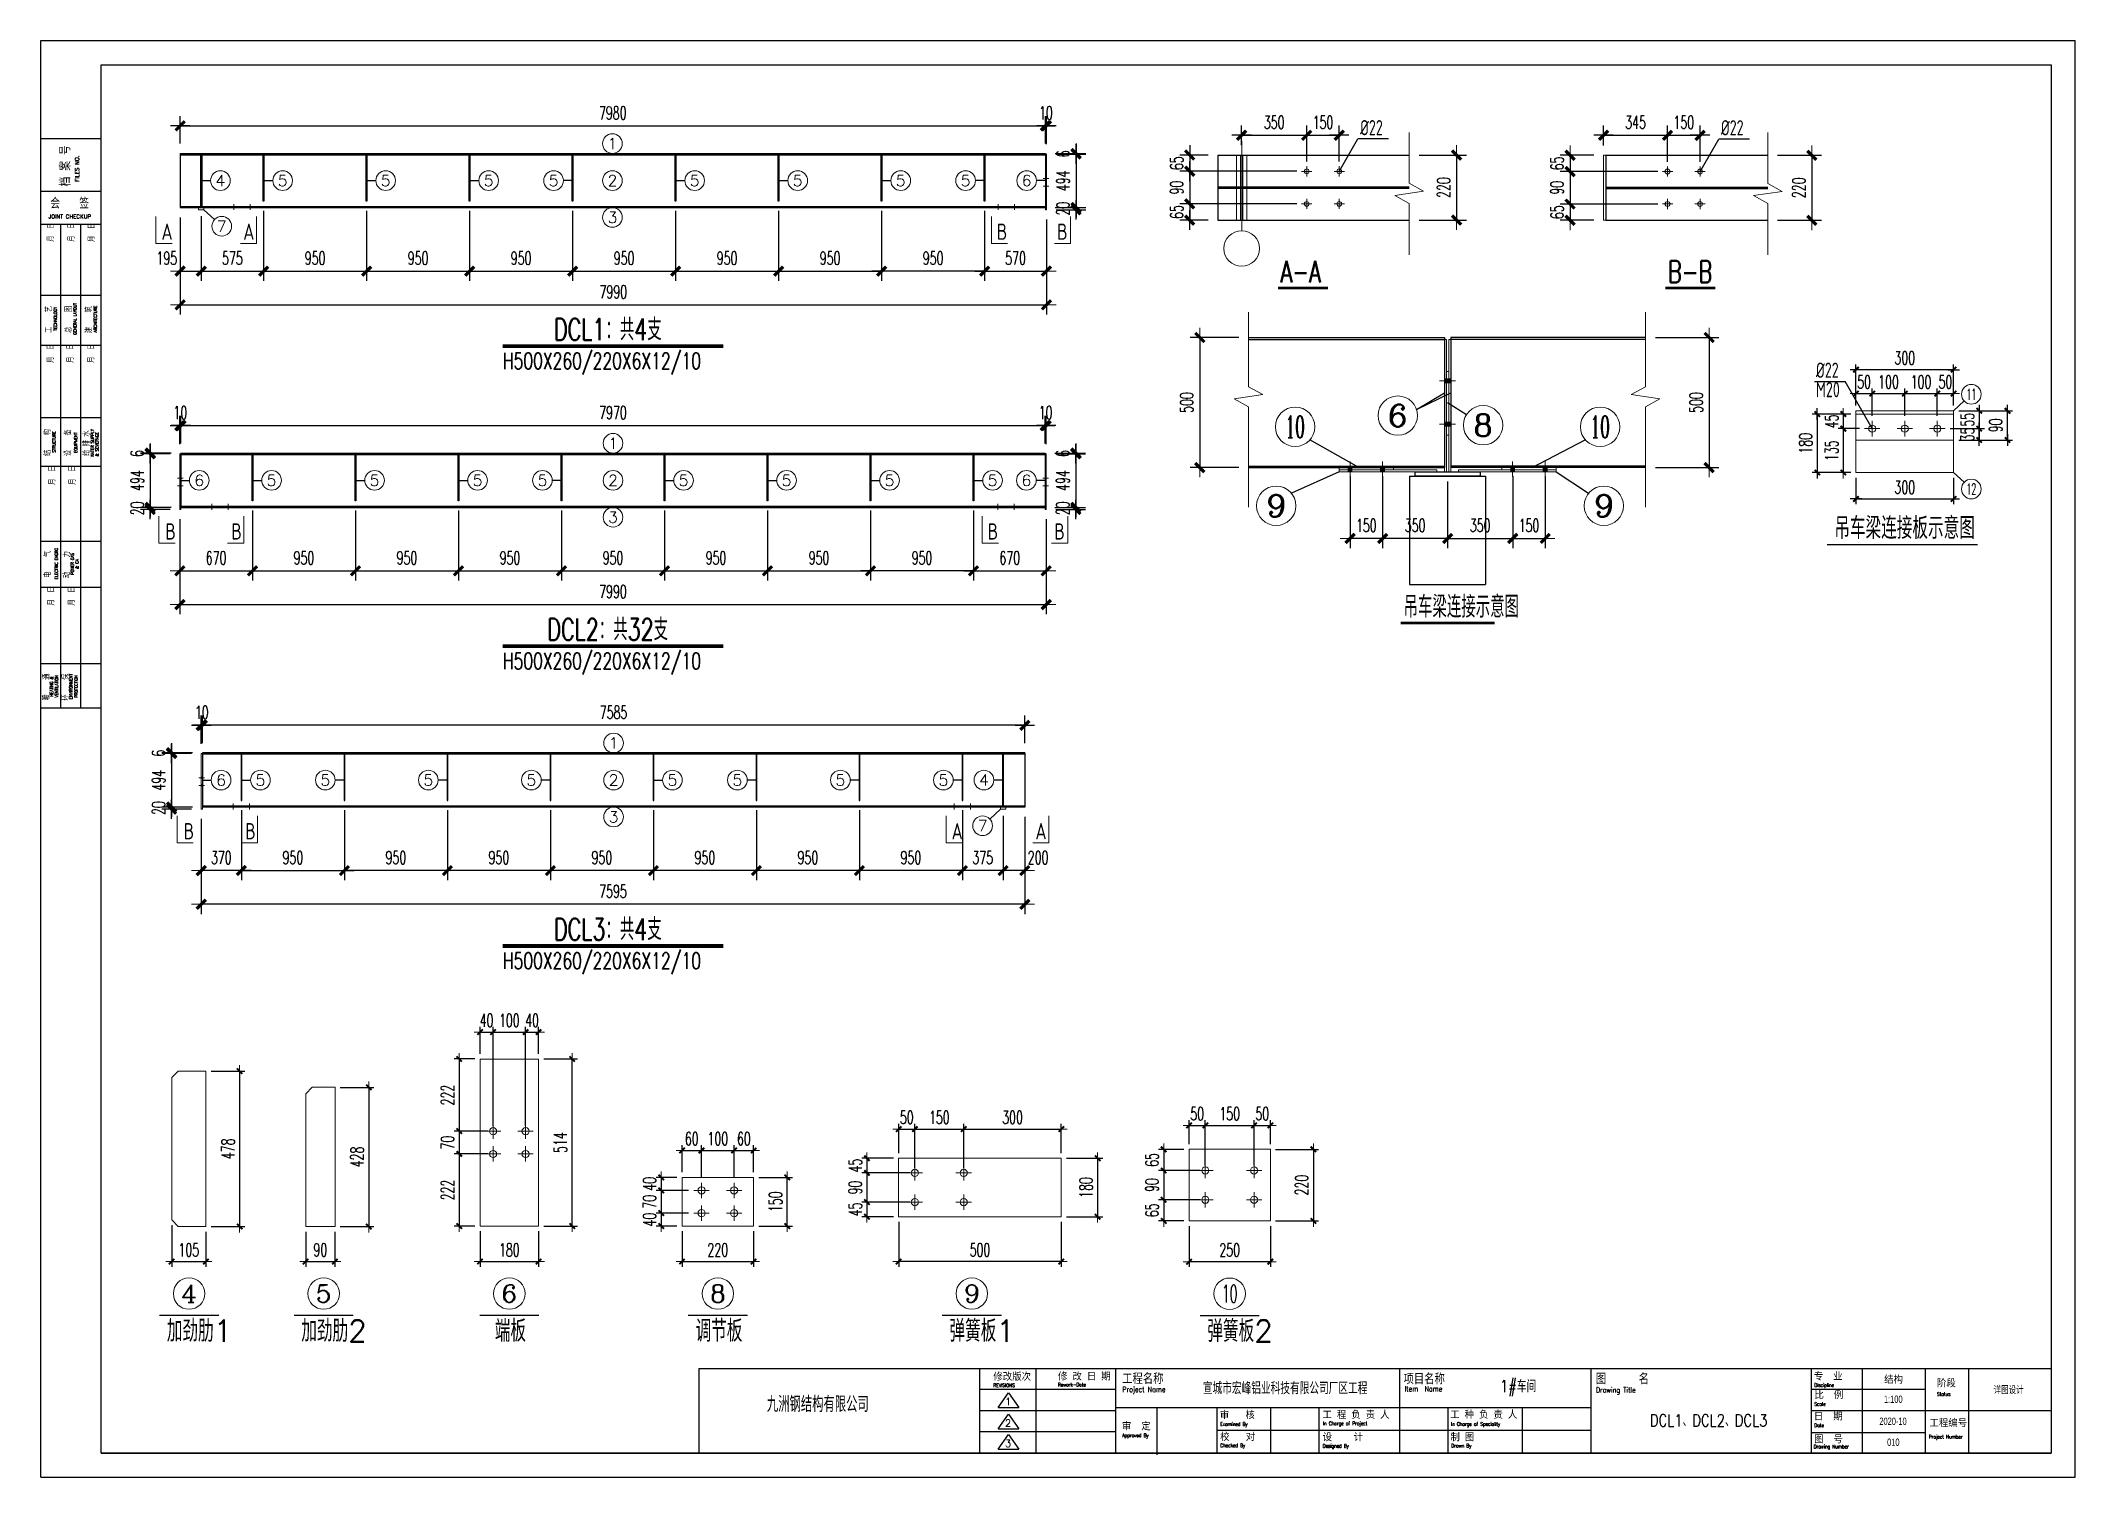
# Model space of a CAD drawing. Header units: inches. Extents: x 129725932 to 129894734, y 55771230 to 55809283.
# Drawn here: x 129875969 to 129894734, y 55796030 to 55809283 of the extents above; entities that cross this region are included whole.
import ezdxf
from ezdxf.enums import TextEntityAlignment as Align

# ---------------------------------------------------------------- set-up
doc = ezdxf.new("R2010")
doc.units = ezdxf.units.IN
doc.header["$MEASUREMENT"] = 0
doc.linetypes.add('ACAD_ISO04W100', pattern=[30, 24, -3, 0, -3])
doc.linetypes.add('CENTER', pattern=[50.8, 31.75, -6.35, 6.35, -6.35])
for name, color, linetype, lineweight in [('Bolt', 252, 'Continuous', 9), ('标注', 8, 'Continuous', 9), ('深蓝线', 5, 'Continuous', 9), ('灰线', 253, 'Continuous', 5), ('白线', 7, 'Continuous', 5), ('轴线层', 1, 'CENTER', 15), ('钢架', 7, 'Continuous', 25)]:
    doc.layers.add(name, color=color, linetype=linetype, lineweight=lineweight)
for name, color, linetype in [('DIM', 3, 'Continuous'), ('TEXT', 7, 'Continuous'), ('TK', 140, 'Continuous'), ('尺寸标注', 8, 'Continuous'), ('细线', 37, 'Continuous'), ('轴线', 1, 'ACAD_ISO04W100'), ('钢柱', 6, 'Continuous'), ('钢梁', 3, 'Continuous')]:
    doc.layers.add(name, color=color, linetype=linetype)
doc.styles.add('ARIAL', font='swisscl.ttf', dxfattribs={"width": 0.7})
doc.styles.add('COMPLEX', font='COMPLEX')
doc.styles.add('DIM_FONT', font='romans.shx', dxfattribs={"width": 0.618, "bigfont": '1hztxt.shx'})
doc.styles.add('HZ1', font='romand.shx', dxfattribs={"width": 0.7, "height": 300, "bigfont": 'hzxy.shx'})
doc.styles.add('HZXY', font='romand.shx', dxfattribs={"bigfont": 'hzxy.shx'})
doc.styles.add('ROMANC', font='romanc.shx', dxfattribs={"width": 0.8, "bigfont": 'hztxt.shx'})
doc.styles.add('ROMAND', font='ROMAND.shx', dxfattribs={"width": 0.85})
doc.styles.get("Standard").update_dxf_attribs({"font": 'txt', "bigfont": 'gbcbig.shx'})
doc.styles.add('TSSD_Rein', font='tssdeng.shx', dxfattribs={"width": 0.7, "bigfont": 'atssdchn.shx'})
doc.styles.add('标注', font='tssdeng.shx', dxfattribs={"width": 0.6, "bigfont": 'tssdchn.shx'})
doc.dimstyles.new('WGH(1)', dxfattribs={"dimscale": 1.2, "dimtxt": 100, "dimasz": 0.5, "dimexe": 75, "dimexo": 75, "dimgap": 50, "dimtad": 1, "dimdec": 0, "dimzin": 0, "dimdsep": 46, "dimtxsty": 'DIM_FONT', "dimblk1": '_DIMX', "dimblk2": '_DIMX', "dimsah": 1, "dimcen": 0.09, "dimclrd": 3, "dimclre": 3, "dimclrt": 7, "dimadec": 0, "dimazin": 0, "dimtfac": 1, "dimtdec": 0, "dimtix": 1, "dimtmove": 2, "dimatfit": 3, "dimldrblk": '_DIMX', "dimfxl": 0, "dimtolj": 1, "dimtzin": 0, "dimarcsym": 0})
doc.dimstyles.new('WGH(3)', dxfattribs={"dimscale": 1.2, "dimtxt": 100, "dimasz": 0.3, "dimexe": 40, "dimexo": 40, "dimgap": 40, "dimtad": 1, "dimdec": 0, "dimlfac": 0.333333, "dimzin": 0, "dimdsep": 46, "dimtxsty": 'DIM_FONT', "dimblk1": '_DIMX', "dimblk2": '_DIMX', "dimsah": 1, "dimcen": 0.09, "dimclrd": 3, "dimclre": 3, "dimclrt": 7, "dimadec": 0, "dimazin": 0, "dimtfac": 1, "dimtdec": 0, "dimtix": 1, "dimtmove": 2, "dimatfit": 3, "dimldrblk": '_DIMX', "dimfxl": 0, "dimtolj": 1, "dimtzin": 0, "dimarcsym": 0})

msp = doc.modelspace()

# ---------------------------------------------------------------- texts
at = {"layer": 'TEXT', "style": 'TSSD_Rein', "width": 0.7}
for s, p in [('%%C22', (129888137.5, 55808410.4)), ('%%C22', (129891465.1, 55808409.2)), ('%%C22', (129892341.9, 55806173)), ('M20', (129892341.9, 55805993.7))]:
    msp.add_text(s, height=140.62, dxfattribs=at).set_placement(p)
at = {"layer": '白线', "style": '标注', "width": 0.8}
for s, p in [('A', (129877083, 55807445.9)), ('A', (129877837.1, 55807445.9)), ('B', (129884786.7, 55807445.9)), ('B', (129885343, 55807445.9)), ('B', (129877118.8, 55804680.5)), ('B', (129877727.1, 55804680.5)), ('B', (129884702.4, 55804680.5)), ('B', (129885317.5, 55804680.5)), ('B', (129877287.3, 55801915.2)), ('B', (129877855, 55801915.2)), ('A', (129884370.3, 55801915.2)), ('A', (129885143, 55801915.2))]:
    msp.add_text(s, height=150, dxfattribs=at).set_placement(p)
at = {"layer": '细线', "color": 4, "lineweight": -3, "style": 'DIM_FONT', "width": 0.7}
for s, height, p in [('A-A', 200, (129887404.6, 55807051.2)), ('B-B', 200, (129890977.5, 55807051.2)), ('DCL1：共4支', 200, (129880703.4, 55806519.1)), ('H500X260/220X6X12/10', 150, (129880231.7, 55806253.4)), ('吊车梁连接示意图', 200, (129888538.9, 55803960.6)), ('DCL2：共32支', 200, (129880642.2, 55803751.2)), ('H500X260/220X6X12/10', 150, (129880231.7, 55803485.5)), ('DCL3：共4支', 200, (129880703.4, 55800985.8)), ('H500X260/220X6X12/10', 150, (129880231.7, 55800720.1))]:
    msp.add_text(s, height=height, dxfattribs=at).set_placement(p)
at = {"layer": '轴线层', "color": 4, "linetype": 'ByBlock', "char_height": 200, "attachment_point": 1}
for s, insert, width in [('吊车梁连接板示意图', (129892511.1, 55804887), 1314.698), ('加劲肋1', (129877132, 55797480.1), 731.85), ('加劲肋2', (129878372.5, 55797480.1), 731.85), ('端板', (129880157.1, 55797480.1), 731.85), ('调节板', (129882008.5, 55797480.1), 731.85), ('弹簧板1', (129884350.7, 55797480.1), 731.85), ('弹簧板2', (129886729, 55797478.3), 731.85)]:
    msp.add_mtext(s, dxfattribs=dict(at, insert=insert, width=width))

# ---------------------------------------------------------------- blocks, each defined once
blk = doc.blocks.new('TK')
at = {"layer": 'TK', "lineweight": -3}
for p, q in [((6334426, 2858637), (6334426, 2870307)), ((6334426, 2858637), (6334426, 2870307)), ((6334426, 2870307), (6350948, 2870307)), ((6334426, 2870307), (6350948, 2870307)), ((6334426, 2870307), (6350948, 2870307)), ((6334426, 2870307), (6350948, 2870307)), ((6350948, 2858637), (6350948, 2870307)), ((6350948, 2858637), (6350948, 2870307)), ((6334917, 2858833), (6334917, 2870110)), ((6334917, 2858833), (6334917, 2870110)), ((6334917, 2870110), (6350752, 2870110)), ((6334917, 2870110), (6350752, 2870110)), ((6350752, 2870110), (6350752, 2858833)), ((6350752, 2870110), (6350752, 2858833)), ((6334426, 2869513), (6334917, 2869513)), ((6334917, 2869081), (6334426, 2869081)), ((6334917, 2868813), (6334426, 2868813)), ((6334589, 2864884), (6334589, 2868813)), ((6334753, 2864884), (6334753, 2868813)), ((6334917, 2868236), (6334426, 2868236)), ((6334917, 2867831), (6334426, 2867831)), ((6334917, 2867242), (6334426, 2867242)), ((6334917, 2866848), (6334426, 2866848)), ((6334917, 2866238), (6334426, 2866238)), ((6334917, 2865866), (6334426, 2865866)), ((6334917, 2865244), (6334426, 2865244)), ((6334917, 2864884), (6334426, 2864884)), ((6339770, 2859521), (6339770, 2858833)), ((6339770, 2859521), (6350752, 2859521)), ((6339770, 2859521), (6339770, 2858833)), ((6339770, 2859521), (6350752, 2859521)), ((6342049, 2859521), (6342049, 2858833)), ((6342049, 2859521), (6342049, 2858833)), ((6342508, 2859521), (6342508, 2858833)), ((6343153, 2859521), (6343153, 2858833)), ((6343153, 2859521), (6343153, 2858833)), ((6345461, 2859521), (6345461, 2858833)), ((6345461, 2859521), (6345461, 2858833)), ((6347014, 2859521), (6347014, 2858833)), ((6347014, 2859521), (6347014, 2858833)), ((6347014, 2859521), (6347014, 2858833)), ((6347014, 2859521), (6347014, 2858833)), ((6348804, 2859521), (6348804, 2858833)), ((6349217, 2859521), (6349217, 2858833)), ((6349729, 2859521), (6349729, 2858833)), ((6350082, 2859521), (6350082, 2858833)), ((6343153, 2859349), (6342049, 2859349)), ((6342201, 2859204), (6342284, 2859324)), ((6342284, 2859324), (6342368, 2859204)), ((6349729, 2859351), (6348804, 2859351)), ((6343153, 2859177), (6342049, 2859177)), ((6342201, 2859204), (6342368, 2859204)), ((6342201, 2859031), (6342284, 2859150)), ((6342284, 2859150), (6342368, 2859031)), ((6343153, 2859204), (6347014, 2859204)), ((6343153, 2859204), (6347014, 2859204)), ((6343491, 2859204), (6343491, 2858833)), ((6343491, 2859191), (6343491, 2858820)), ((6343977, 2859204), (6343977, 2858833)), ((6343977, 2859204), (6343977, 2858833)), ((6344413, 2859204), (6344413, 2858833)), ((6344806, 2859204), (6344806, 2858833)), ((6344806, 2859204), (6344806, 2858833)), ((6345854, 2859204), (6345854, 2858833)), ((6345854, 2859204), (6345854, 2858833)), ((6346456, 2859204), (6346456, 2858833)), ((6350752, 2859177), (6348804, 2859177)), ((6343153, 2859005), (6342049, 2859005)), ((6342201, 2859031), (6342368, 2859031)), ((6342201, 2858865), (6342284, 2858984)), ((6342284, 2858984), (6342368, 2858865)), ((6343977, 2859019), (6347014, 2859019)), ((6343977, 2859019), (6347014, 2859019)), ((6349729, 2858998), (6348804, 2858998)), ((6350752, 2858833), (6334917, 2858833)), ((6334917, 2858833), (6350752, 2858833)), ((6334917, 2858833), (6350752, 2858833)), ((6350752, 2858833), (6334917, 2858833)), ((6342201, 2858865), (6342368, 2858865)), ((6334426, 2858637), (6350948, 2858637)), ((6334426, 2858637), (6350948, 2858637))]:
    blk.add_line(p, q, dxfattribs=at)
at = {"layer": 'TK', "lineweight": -3, "text_generation_flag": 6}
for s, height, rotation, style, width, p in [('档 案 号', 87, 270, 'HZ1', 0.8, (6334668, 2869122)), ('REVISIONS', 29.5, 180, 'ROMANC', 0.75, (6342162, 2859369)), ('Rework-Date', 29.47, 180, 'ROMANC', 0.75, (6342686, 2859375)), ('Project Name', 43.22, 180, 'ROMANC', 0.75, (6343210, 2859329)), ('Project Name', 43.22, 180, 'ROMANC', 0.75, (6343210, 2859329)), ('Item  Name', 43.2, 180, 'ROMANC', 0.75, (6345502, 2859334)), ('Item  Name', 43.2, 180, 'ROMANC', 0.75, (6345502, 2859334)), ('Drawing Title', 43.22, 180, 'ROMANC', 0.75, (6347056, 2859325)), ('Drawing Title', 43.22, 180, 'ROMANC', 0.75, (6347056, 2859325)), ('Discipline', 29.5, 180, 'ROMANC', 0.75, (6348830, 2859371)), ('Status', 29.5, 180, 'ROMANC', 0.75, (6349825, 2859298)), ('In Charge of Project', 29.47, 180, 'ROMANC', 0.75, (6344839, 2859060)), ('In Charge of Project', 29.47, 180, 'ROMANC', 0.75, (6344839, 2859060)), ('Scale', 29.5, 180, 'ROMANC', 0.75, (6348829, 2859217)), ('Approved By', 29.47, 180, 'ROMANC', 0.75, (6343209, 2858963)), ('Approved By', 29.47, 180, 'ROMANC', 0.75, (6343209, 2858963)), ('Examined By', 29.47, 180, 'ROMANC', 0.75, (6344004, 2859054)), ('Examined By', 29.47, 180, 'ROMANC', 0.75, (6344004, 2859054)), ('In Charge of Speciality', 29.47, 180, 'ROMANC', 0.75, (6345879, 2859055)), ('In Charge of Speciality', 29.47, 180, 'ROMANC', 0.75, (6345879, 2859055)), ('Date', 29.5, 180, 'ROMANC', 0.75, (6348830, 2859044)), ('Project Number', 29.47, 180, 'ROMANC', 0.75, (6349759, 2858951)), ('Checked By', 29.5, 180, 'ROMANC', 0.75, (6344005, 2858881)), ('Checked By', 29.5, 180, 'ROMANC', 0.75, (6344005, 2858881)), ('Designed By', 29.47, 180, 'ROMANC', 0.75, (6344837, 2858877)), ('Designed By', 29.47, 180, 'ROMANC', 0.75, (6344837, 2858877)), ('Drawn By', 29.5, 180, 'ROMANC', 0.75, (6345882, 2858879)), ('Drawn By', 29.5, 180, 'ROMANC', 0.75, (6345882, 2858879)), ('Drawing Number', 29.47, 180, 'ROMANC', 0.75, (6348824, 2858872))]:
    blk.add_text(s, height=height, rotation=rotation, dxfattribs=dict(at, style=style, width=width)).set_placement(p)
for s, height, rotation, style, width, p in [('FILES NO.', 32.6, 270, 'ROMANC', 1, (6334737, 2869267)), ('会   签', 87, 180, 'HZ1', 0.8, (6334661, 2868943)), ('JOINT CHECKUP', 32.64, 180, 'ROMANC', 1, (6334662, 2868862)), ('  月  日', 49.1, 270, 'HZ1', 0.8, (6334534, 2868724)), ('  月  日', 49.1, 270, 'HZ1', 0.8, (6334700, 2868724)), ('  月  日', 49.1, 270, 'HZ1', 0.8, (6334865, 2868723)), ('工    艺', 49.1, 270, 'HZ1', 0.8, (6334517, 2868042)), ('TECHNOLOGY', 25.5, 270, 'ROMAND', 0.8, (6334558, 2868047)), ('总    图', 49.1, 270, 'HZ1', 0.8, (6334678, 2868042)), ('GENERAL LAYOUT', 25.54, 270, 'ROMAND', 0.8, (6334717, 2868047)), ('建    筑', 49.1, 270, 'HZ1', 0.8, (6334842, 2868040)), ('ARCHITECTURE', 25.54, 270, 'ROMAND', 0.8, (6334882, 2868045)), ('  月  日', 49.1, 270, 'HZ1', 0.8, (6334533, 2867741)), ('  月  日', 49.1, 270, 'HZ1', 0.8, (6334693, 2867741)), ('  月  日', 49.1, 270, 'HZ1', 0.8, (6334861, 2867741)), ('结    构', 49.1, 270, 'HZ1', 0.8, (6334507, 2867042)), ('STRUCTURE', 25.5, 270, 'ROMAND', 0.8, (6334547, 2867047)), ('设    备', 49.1, 270, 'HZ1', 0.8, (6334673, 2867041)), ('EQUIPMENT', 25.5, 270, 'ROMAND', 0.8, (6334722, 2867041)), ('给 排 水', 49.1, 270, 'HZ1', 0.8, (6334823, 2867037)), ('WATER SUPPLY', 25.54, 270, 'ROMAND', 0.8, (6334858, 2867038)), ('& SEWERAGE', 25.5, 270, 'ROMAND', 0.8, (6334896, 2867028)), ('  月  日', 49.1, 270, 'HZ1', 0.8, (6334544, 2866750)), ('  月  日', 49.1, 270, 'HZ1', 0.8, (6334709, 2866750)), ('电    气', 49.1, 270, 'HZ1', 0.8, (6334508, 2866053)), ('ELECTRIC ENGRG', 25.54, 270, 'ROMAND', 0.8, (6334566, 2866058)), ('动    力', 49.1, 270, 'HZ1', 0.8, (6334664, 2866051)), ('POWER GAS', 25.5, 270, 'ROMAND', 0.8, (6334696, 2866056)), ('& CA', 26.1, 270, 'ROMAND', 0.8, (6334734, 2866056)), ('  月  日', 49.1, 270, 'HZ1', 0.8, (6334537, 2865769)), ('  月  日', 49.1, 270, 'HZ1', 0.8, (6334703, 2865769)), ('暖    通', 49.1, 270, 'HZ1', 0.8, (6334497, 2865056)), ('HEATING &', 25.5, 270, 'ROMAND', 0.8, (6334526, 2865061)), ('VENTILATION', 25.54, 270, 'ROMAND', 0.8, (6334567, 2865061)), ('环    保', 49.1, 270, 'HZ1', 0.8, (6334653, 2865056)), ('ENVIRONMENT', 25.54, 270, 'ROMAND', 0.8, (6334683, 2865061)), ('PROTECTION', 25.5, 270, 'ROMAND', 0.8, (6334726, 2865061))]:
    blk.add_text(s, height=height, rotation=rotation, dxfattribs=dict(at, style=style, width=width)).set_placement(p, align=Align.CENTER)
at = {"layer": 'TK', "lineweight": -3, "style": 'HZXY', "width": 1}
for s, height, p in [('修改版次', 58.9, (6342162, 2859422)), ('修 改 日 期', 58.9, (6342687, 2859424)), ('工程名称', 88.4, (6343208, 2859394)), ('工程名称', 88.4, (6343208, 2859394)), ('项目名称', 88.4, (6345493, 2859392)), ('项目名称', 88.4, (6345493, 2859392)), ('图    名', 88.4, (6347055, 2859393)), ('图    名', 88.4, (6347055, 2859393)), ('专  业', 58.9, (6348825, 2859425)), ('阶段', 58.9, (6349825, 2859369)), ('比  例', 58.9, (6348830, 2859273)), ('审  定 ', 58.9, (6343206, 2859019)), ('审  定 ', 58.9, (6343206, 2859019)), ('审   核', 58.9, (6344001, 2859110)), ('审   核', 58.9, (6344001, 2859110)), ('工 程 负 责 人', 58.9, (6344835, 2859112)), ('工 程 负 责 人', 58.9, (6344835, 2859112)), ('工 种 负 责 人', 58.9, (6345872, 2859113)), ('工 种 负 责 人', 58.9, (6345872, 2859113)), ('日  期', 58.9, (6348825, 2859099)), ('工程编号', 58.9, (6349764, 2859045)), ('校   对', 58.9, (6344004, 2858933)), ('校   对', 58.9, (6344004, 2858933)), ('设    计 ', 58.9, (6344836, 2858930)), ('设    计 ', 58.9, (6344836, 2858930)), ('制 图', 58.9, (6345874, 2858930)), ('制 图', 58.9, (6345874, 2858930)), ('图  号', 58.9, (6348827, 2858914))]:
    blk.add_text(s, height=height, dxfattribs=at).set_placement(p)
at = {"layer": 'TK', "width": 1}
blk.add_text('九洲钢结构有限公司', height=127.7, dxfattribs=at).set_placement((6340323, 2859167))
at = {"layer": 'TK', "lineweight": -3}
for tag, height, style, width, p in [('PROJECT-NAME', 98.2, 'HZXY', 0.8, (6344532, 2859366)), ('ITEM-NAME', 98.2, 'HZXY', 0.8, (6346423, 2859370)), ('DISCIPLINE', 58.9, 'HZXY', 1, (6349473, 2859435)), ('版本号', 58.9, 'HZXY', 1, (6342282, 2859252)), ('REWORK-DATE', 58.9, 'ARIAL', 1, (6342814, 2859259)), ('DRAWING-TITLE', 98.2, 'HZXY', 0.8, (6347970, 2859230)), ('SCALE', 58.9, 'ARIAL', 1, (6349470, 2859271)), ('STATUS', 58.9, 'HZXY', 0.8, (6350407, 2859351)), ('版本号', 58.9, 'HZXY', 1, (6342282, 2859078)), ('REWORK-DATE', 58.9, 'ARIAL', 1, (6342814, 2859087)), ('DRAWING-TITLE', 98.2, 'HZXY', 0.8, (6347971, 2859099)), ('DATE', 58.9, 'ARIAL', 1, (6349468, 2859092)), ('版本号', 58.9, 'HZXY', 1, (6342282, 2858912)), ('REWORK-DATE', 58.9, 'ARIAL', 1, (6342814, 2858915)), ('DRAWING-TITLE', 98.2, 'HZXY', 0.8, (6347972, 2858962)), ('DRAWING-NUMBER', 58.9, 'ARIAL', 1, (6349471, 2858922)), ('PROJECT-NUMBER', 58.9, 'ARIAL', 0.9, (6350396, 2859013))]:
    blk.add_attdef(tag, text='', height=height, dxfattribs=dict(at, style=style, width=width)).set_placement(p, align=Align.MIDDLE)
blk = doc.blocks.new('_DIMX')
blk.add_line((-150, 0), (150, 0))
at = {"const_width": 50}
blk.add_lwpolyline([(-70, -70), (70, 70)], dxfattribs=at)
blk = doc.blocks.new('*D729')
at = {"layer": 'Defpoints', "color": 0}
for p in [(129891897, 55808226), (129891897, 55807626), (129892304, 55807626)]:
    blk.add_point(p, dxfattribs=at)
at = {"layer": '标注', "color": 3, "lineweight": -2}
for p, q in [((129891987, 55808226), (129892394, 55808226)), ((129892304, 55808226), (129892304, 55807627)), ((129891987, 55807626), (129892394, 55807626))]:
    blk.add_line(p, q, dxfattribs=at)
at = {"layer": '标注', "color": 3, "lineweight": -2, "xscale": 0.5999999999999995, "yscale": 0.5999999999999995, "zscale": 0.5999999999999995}
for p, rotation in [((129892304, 55808226), 90), ((129892304, 55807626), 270)]:
    blk.add_blockref('_DIMX', p, dxfattribs=dict(at, rotation=rotation))
at = {"layer": '标注', "color": 7, "insert": (129892184, 55807926), "char_height": 120, "attachment_point": 5, "rotation": 90, "style": 'DIM_FONT'}
blk.add_mtext('\\A1;220', dxfattribs=at)
blk = doc.blocks.new('*D730')
at = {"layer": 'Defpoints', "color": 0}
for p in [(129888591, 55808228), (129888591, 55807628), (129889028, 55807628)]:
    blk.add_point(p, dxfattribs=at)
at = {"layer": '标注', "color": 3, "lineweight": -2}
for p, q in [((129888681, 55808228), (129889118, 55808228)), ((129889028, 55808227), (129889028, 55807628)), ((129888681, 55807628), (129889118, 55807628))]:
    blk.add_line(p, q, dxfattribs=at)
at = {"layer": '标注', "color": 3, "lineweight": -2, "xscale": 0.5999999999999995, "yscale": 0.5999999999999995, "zscale": 0.5999999999999995}
for p, rotation in [((129889028, 55808228), 90), ((129889028, 55807628), 270)]:
    blk.add_blockref('_DIMX', p, dxfattribs=dict(at, rotation=rotation))
at = {"layer": '标注', "color": 7, "insert": (129888908, 55807928), "char_height": 120, "attachment_point": 5, "rotation": 90, "style": 'DIM_FONT'}
blk.add_mtext('\\A1;220', dxfattribs=at)
blk = doc.blocks.new('*D731')
at = {"layer": 'Defpoints', "color": 0}
for p in [(129887108, 55806545), (129886659, 55805345), (129887108, 55805345)]:
    blk.add_point(p, dxfattribs=at)
at = {"layer": '标注', "color": 3, "lineweight": -2}
for p, q in [((129887018, 55806545), (129886569, 55806545)), ((129886659, 55806544), (129886659, 55805346)), ((129887018, 55805345), (129886569, 55805345))]:
    blk.add_line(p, q, dxfattribs=at)
at = {"layer": '标注', "color": 3, "lineweight": -2, "xscale": 0.5999999999999995, "yscale": 0.5999999999999995, "zscale": 0.5999999999999995}
for p, rotation in [((129886659, 55806545), 90), ((129886659, 55805345), 270)]:
    blk.add_blockref('_DIMX', p, dxfattribs=dict(at, rotation=rotation))
at = {"layer": '标注', "color": 7, "insert": (129886539, 55805945), "char_height": 120, "attachment_point": 5, "rotation": 90, "style": 'DIM_FONT'}
blk.add_mtext('\\A1;500', dxfattribs=at)
blk = doc.blocks.new('*D732')
at = {"layer": 'Defpoints', "color": 0}
for p in [(129889545, 55805357), (129888945, 55805305), (129889545, 55804691)]:
    blk.add_point(p, dxfattribs=at)
at = {"layer": '标注', "color": 3, "lineweight": -2}
for p, q in [((129888945, 55805215), (129888945, 55804601)), ((129889545, 55805267), (129889545, 55804601)), ((129888945, 55804691), (129889544, 55804691))]:
    blk.add_line(p, q, dxfattribs=at)
at = {"layer": '标注', "color": 3, "lineweight": -2, "xscale": 0.5999999999999995, "yscale": 0.5999999999999995, "zscale": 0.5999999999999995, "rotation": 180}
blk.add_blockref('_DIMX', (129888945, 55804691), dxfattribs=at)
at = {"layer": '标注', "color": 3, "lineweight": -2, "xscale": 0.5999999999999995, "yscale": 0.5999999999999995, "zscale": 0.5999999999999995}
blk.add_blockref('_DIMX', (129889545, 55804691), dxfattribs=at)
at = {"layer": '标注', "color": 7, "insert": (129889245, 55804811), "char_height": 120, "attachment_point": 5, "style": 'DIM_FONT'}
blk.add_mtext('\\A1;350', dxfattribs=at)
blk = doc.blocks.new('*D733')
at = {"layer": 'Defpoints', "color": 0}
for p in [(129889545, 55805357), (129889845, 55805357), (129889845, 55804691)]:
    blk.add_point(p, dxfattribs=at)
at = {"layer": '标注', "color": 3, "lineweight": -2}
for p, q in [((129889545, 55805267), (129889545, 55804601)), ((129889845, 55805267), (129889845, 55804601)), ((129889544, 55804691), (129889543, 55804691)), ((129889545, 55804691), (129889845, 55804691)), ((129889845, 55804691), (129889846, 55804691))]:
    blk.add_line(p, q, dxfattribs=at)
at = {"layer": '标注', "color": 3, "lineweight": -2, "xscale": 0.5999999999999995, "yscale": 0.5999999999999995, "zscale": 0.5999999999999995}
blk.add_blockref('_DIMX', (129889545, 55804691), dxfattribs=at)
at = {"layer": '标注', "color": 3, "lineweight": -2, "xscale": 0.5999999999999995, "yscale": 0.5999999999999995, "zscale": 0.5999999999999995, "rotation": 180}
blk.add_blockref('_DIMX', (129889845, 55804691), dxfattribs=at)
at = {"layer": '标注', "color": 7, "insert": (129889695, 55804811), "char_height": 120, "attachment_point": 5, "style": 'DIM_FONT'}
blk.add_mtext('\\A1;150', dxfattribs=at)
blk = doc.blocks.new('*D734')
at = {"layer": 'Defpoints', "color": 0}
for p in [(129888345, 55805357), (129888945, 55805305), (129888345, 55804691)]:
    blk.add_point(p, dxfattribs=at)
at = {"layer": '标注', "color": 3, "lineweight": -2}
for p, q in [((129888345, 55805267), (129888345, 55804601)), ((129888945, 55805215), (129888945, 55804601)), ((129888944, 55804691), (129888345, 55804691))]:
    blk.add_line(p, q, dxfattribs=at)
at = {"layer": '标注', "color": 3, "lineweight": -2, "xscale": 0.5999999999999995, "yscale": 0.5999999999999995, "zscale": 0.5999999999999995, "rotation": 180}
blk.add_blockref('_DIMX', (129888345, 55804691), dxfattribs=at)
at = {"layer": '标注', "color": 3, "lineweight": -2, "xscale": 0.5999999999999995, "yscale": 0.5999999999999995, "zscale": 0.5999999999999995}
blk.add_blockref('_DIMX', (129888945, 55804691), dxfattribs=at)
at = {"layer": '标注', "color": 7, "insert": (129888645, 55804811), "char_height": 120, "attachment_point": 5, "style": 'DIM_FONT'}
blk.add_mtext('\\A1;350', dxfattribs=at)
blk = doc.blocks.new('*D735')
at = {"layer": 'Defpoints', "color": 0}
for p in [(129888045, 55805357), (129888345, 55805357), (129888045, 55804691)]:
    blk.add_point(p, dxfattribs=at)
at = {"layer": '标注', "color": 3, "lineweight": -2}
for p, q in [((129888045, 55805267), (129888045, 55804601)), ((129888345, 55805267), (129888345, 55804601)), ((129888044, 55804691), (129888043, 55804691)), ((129888345, 55804691), (129888045, 55804691)), ((129888345, 55804691), (129888346, 55804691))]:
    blk.add_line(p, q, dxfattribs=at)
at = {"layer": '标注', "color": 3, "lineweight": -2, "xscale": 0.5999999999999995, "yscale": 0.5999999999999995, "zscale": 0.5999999999999995}
blk.add_blockref('_DIMX', (129888045, 55804691), dxfattribs=at)
at = {"layer": '标注', "color": 3, "lineweight": -2, "xscale": 0.5999999999999995, "yscale": 0.5999999999999995, "zscale": 0.5999999999999995, "rotation": 180}
blk.add_blockref('_DIMX', (129888345, 55804691), dxfattribs=at)
at = {"layer": '标注', "color": 7, "insert": (129888195, 55804811), "char_height": 120, "attachment_point": 5, "style": 'DIM_FONT'}
blk.add_mtext('\\A1;150', dxfattribs=at)
blk = doc.blocks.new('轴线标号')
at = {"lineweight": 13}
blk.add_circle((0, 0), 0.5, dxfattribs=at)
at = {"layer": '钢架', "lineweight": 13, "style": 'COMPLEX', "width": 1.041667}
blk.add_attdef('A', text='', height=0.56, dxfattribs=at).set_placement((-0.25, -0.28), (0.25, -0.28), align=Align.FIT)
blk = doc.blocks.new('*D736')
at = {"layer": 'Defpoints', "color": 0}
for p in [(129890771, 55806545), (129890771, 55805345), (129891357, 55805345)]:
    blk.add_point(p, dxfattribs=at)
at = {"layer": '标注', "color": 3, "lineweight": -2}
for p, q in [((129890861, 55806545), (129891447, 55806545)), ((129891357, 55806544), (129891357, 55805346)), ((129890861, 55805345), (129891447, 55805345))]:
    blk.add_line(p, q, dxfattribs=at)
at = {"layer": '标注', "color": 3, "lineweight": -2, "xscale": 0.5999999999999995, "yscale": 0.5999999999999995, "zscale": 0.5999999999999995}
for p, rotation in [((129891357, 55806545), 90), ((129891357, 55805345), 270)]:
    blk.add_blockref('_DIMX', p, dxfattribs=dict(at, rotation=rotation))
at = {"layer": '标注', "color": 7, "insert": (129891237, 55805945), "char_height": 120, "attachment_point": 5, "rotation": 90, "style": 'DIM_FONT'}
blk.add_mtext('\\A1;500', dxfattribs=at)
blk = doc.blocks.new('*D737')
at = {"layer": 'Defpoints', "color": 0}
for p in [(129890383, 55808226), (129890074, 55808076), (129890973, 55808076)]:
    blk.add_point(p, dxfattribs=at)
at = {"layer": '标注', "color": 3, "lineweight": -2}
for p, q in [((129890293, 55808226), (129889984, 55808226)), ((129890074, 55808227), (129890074, 55808228)), ((129890074, 55808226), (129890074, 55808076)), ((129890883, 55808076), (129889984, 55808076)), ((129890074, 55808076), (129890074, 55808075))]:
    blk.add_line(p, q, dxfattribs=at)
at = {"layer": '标注', "color": 3, "lineweight": -2, "xscale": 0.5999999999999995, "yscale": 0.5999999999999995, "zscale": 0.5999999999999995}
for p, rotation in [((129890074, 55808226), 270), ((129890074, 55808076), 90)]:
    blk.add_blockref('_DIMX', p, dxfattribs=dict(at, rotation=rotation))
at = {"layer": '标注', "color": 7, "insert": (129889954, 55808151), "char_height": 120, "attachment_point": 5, "rotation": 90, "style": 'DIM_FONT'}
blk.add_mtext('\\A1;65', dxfattribs=at)
blk = doc.blocks.new('*D738')
at = {"layer": 'Defpoints', "color": 0}
for p in [(129890973, 55808076), (129890074, 55807776), (129890973, 55807776)]:
    blk.add_point(p, dxfattribs=at)
at = {"layer": '标注', "color": 3, "lineweight": -2}
for p, q in [((129890883, 55808076), (129889984, 55808076)), ((129890074, 55808076), (129890074, 55807777)), ((129890883, 55807776), (129889984, 55807776))]:
    blk.add_line(p, q, dxfattribs=at)
at = {"layer": '标注', "color": 3, "lineweight": -2, "xscale": 0.5999999999999995, "yscale": 0.5999999999999995, "zscale": 0.5999999999999995}
for p, rotation in [((129890074, 55808076), 90), ((129890074, 55807776), 270)]:
    blk.add_blockref('_DIMX', p, dxfattribs=dict(at, rotation=rotation))
at = {"layer": '标注', "color": 7, "insert": (129889954, 55807926), "char_height": 120, "attachment_point": 5, "rotation": 90, "style": 'DIM_FONT'}
blk.add_mtext('\\A1;90', dxfattribs=at)
blk = doc.blocks.new('*D739')
at = {"layer": 'Defpoints', "color": 0}
for p in [(129890074, 55807626), (129890383, 55807626), (129890973, 55807776)]:
    blk.add_point(p, dxfattribs=at)
at = {"layer": '标注', "color": 3, "lineweight": -2}
for p, q in [((129890883, 55807776), (129889984, 55807776)), ((129890293, 55807626), (129889984, 55807626)), ((129890074, 55807777), (129890074, 55807778)), ((129890074, 55807776), (129890074, 55807626)), ((129890074, 55807626), (129890074, 55807625))]:
    blk.add_line(p, q, dxfattribs=at)
at = {"layer": '标注', "color": 3, "lineweight": -2, "xscale": 0.5999999999999995, "yscale": 0.5999999999999995, "zscale": 0.5999999999999995}
for p, rotation in [((129890074, 55807776), 270), ((129890074, 55807626), 90)]:
    blk.add_blockref('_DIMX', p, dxfattribs=dict(at, rotation=rotation))
at = {"layer": '标注', "color": 7, "insert": (129889954, 55807701), "char_height": 120, "attachment_point": 5, "rotation": 90, "style": 'DIM_FONT'}
blk.add_mtext('\\A1;65', dxfattribs=at)
blk = doc.blocks.new('*D740')
at = {"layer": 'Defpoints', "color": 0}
for p in [(129886825, 55808228), (129886566, 55808078), (129887645, 55808078)]:
    blk.add_point(p, dxfattribs=at)
at = {"layer": 'DIM', "color": 3, "lineweight": -2}
for p, q in [((129886735, 55808228), (129886476, 55808228)), ((129886566, 55808228), (129886566, 55808229)), ((129886566, 55808228), (129886566, 55808078)), ((129887555, 55808078), (129886476, 55808078)), ((129886566, 55808077), (129886566, 55808076))]:
    blk.add_line(p, q, dxfattribs=at)
at = {"layer": 'DIM', "color": 3, "lineweight": -2, "xscale": 0.5999999999999995, "yscale": 0.5999999999999995, "zscale": 0.5999999999999995}
for p, rotation in [((129886566, 55808228), 270), ((129886566, 55808078), 90)]:
    blk.add_blockref('_DIMX', p, dxfattribs=dict(at, rotation=rotation))
at = {"layer": 'DIM', "color": 7, "insert": (129886446, 55808153), "char_height": 120, "attachment_point": 5, "rotation": 90, "style": 'DIM_FONT'}
blk.add_mtext('\\A1;65', dxfattribs=at)
blk = doc.blocks.new('*D741')
at = {"layer": 'Defpoints', "color": 0}
for p in [(129887645, 55808078), (129886566, 55807778), (129887645, 55807778)]:
    blk.add_point(p, dxfattribs=at)
at = {"layer": 'DIM', "color": 3, "lineweight": -2}
for p, q in [((129887555, 55808078), (129886476, 55808078)), ((129886566, 55808077), (129886566, 55807778)), ((129887555, 55807778), (129886476, 55807778))]:
    blk.add_line(p, q, dxfattribs=at)
at = {"layer": 'DIM', "color": 3, "lineweight": -2, "xscale": 0.5999999999999995, "yscale": 0.5999999999999995, "zscale": 0.5999999999999995}
for p, rotation in [((129886566, 55808078), 90), ((129886566, 55807778), 270)]:
    blk.add_blockref('_DIMX', p, dxfattribs=dict(at, rotation=rotation))
at = {"layer": 'DIM', "color": 7, "insert": (129886446, 55807928), "char_height": 120, "attachment_point": 5, "rotation": 90, "style": 'DIM_FONT'}
blk.add_mtext('\\A1;90', dxfattribs=at)
blk = doc.blocks.new('*D742')
at = {"layer": 'Defpoints', "color": 0}
for p in [(129886566, 55807628), (129886825, 55807628), (129887645, 55807778)]:
    blk.add_point(p, dxfattribs=at)
at = {"layer": 'DIM', "color": 3, "lineweight": -2}
for p, q in [((129887555, 55807778), (129886476, 55807778)), ((129886735, 55807628), (129886476, 55807628)), ((129886566, 55807778), (129886566, 55807779)), ((129886566, 55807778), (129886566, 55807628)), ((129886566, 55807627), (129886566, 55807626))]:
    blk.add_line(p, q, dxfattribs=at)
at = {"layer": 'DIM', "color": 3, "lineweight": -2, "xscale": 0.5999999999999995, "yscale": 0.5999999999999995, "zscale": 0.5999999999999995}
for p, rotation in [((129886566, 55807778), 270), ((129886566, 55807628), 90)]:
    blk.add_blockref('_DIMX', p, dxfattribs=dict(at, rotation=rotation))
at = {"layer": 'DIM', "color": 7, "insert": (129886446, 55807703), "char_height": 120, "attachment_point": 5, "rotation": 90, "style": 'DIM_FONT'}
blk.add_mtext('\\A1;65', dxfattribs=at)
blk = doc.blocks.new('*D743')
at = {"layer": 'Defpoints', "color": 0}
for p in [(129890973, 55808410), (129890383, 55808226), (129890973, 55808076)]:
    blk.add_point(p, dxfattribs=at)
at = {"layer": 'DIM', "color": 3, "lineweight": -2}
for p, q in [((129890383, 55808316), (129890383, 55808500)), ((129890384, 55808410), (129890972, 55808410)), ((129890973, 55808166), (129890973, 55808500))]:
    blk.add_line(p, q, dxfattribs=at)
at = {"layer": 'DIM', "color": 3, "lineweight": -2, "xscale": 0.5999999999999995, "yscale": 0.5999999999999995, "zscale": 0.5999999999999995, "rotation": 180}
blk.add_blockref('_DIMX', (129890383, 55808410), dxfattribs=at)
at = {"layer": 'DIM', "color": 3, "lineweight": -2, "xscale": 0.5999999999999995, "yscale": 0.5999999999999995, "zscale": 0.5999999999999995}
blk.add_blockref('_DIMX', (129890973, 55808410), dxfattribs=at)
at = {"layer": 'DIM', "color": 7, "insert": (129890678, 55808530), "char_height": 120, "attachment_point": 5, "style": 'DIM_FONT'}
blk.add_mtext('\\A1;345', dxfattribs=at)
blk = doc.blocks.new('*D744')
at = {"layer": 'Defpoints', "color": 0}
for p in [(129891273, 55808410), (129890973, 55808076), (129891273, 55808076)]:
    blk.add_point(p, dxfattribs=at)
at = {"layer": 'DIM', "color": 3, "lineweight": -2}
for p, q in [((129890972, 55808410), (129890972, 55808410)), ((129890973, 55808166), (129890973, 55808500)), ((129890973, 55808410), (129891273, 55808410)), ((129891273, 55808166), (129891273, 55808500)), ((129891274, 55808410), (129891274, 55808410))]:
    blk.add_line(p, q, dxfattribs=at)
at = {"layer": 'DIM', "color": 3, "lineweight": -2, "xscale": 0.5999999999999995, "yscale": 0.5999999999999995, "zscale": 0.5999999999999995}
blk.add_blockref('_DIMX', (129890973, 55808410), dxfattribs=at)
at = {"layer": 'DIM', "color": 3, "lineweight": -2, "xscale": 0.5999999999999995, "yscale": 0.5999999999999995, "zscale": 0.5999999999999995, "rotation": 180}
blk.add_blockref('_DIMX', (129891273, 55808410), dxfattribs=at)
at = {"layer": 'DIM', "color": 7, "insert": (129891123, 55808530), "char_height": 120, "attachment_point": 5, "style": 'DIM_FONT'}
blk.add_mtext('\\A1;150', dxfattribs=at)
blk = doc.blocks.new('*D745')
at = {"layer": 'Defpoints', "color": 0}
for p in [(129887645, 55808410), (129887045, 55808228), (129887645, 55808078)]:
    blk.add_point(p, dxfattribs=at)
at = {"layer": 'DIM', "color": 3, "lineweight": -2}
for p, q in [((129887045, 55808318), (129887045, 55808500)), ((129887046, 55808410), (129887645, 55808410)), ((129887645, 55808168), (129887645, 55808500))]:
    blk.add_line(p, q, dxfattribs=at)
at = {"layer": 'DIM', "color": 3, "lineweight": -2, "xscale": 0.5999999999999995, "yscale": 0.5999999999999995, "zscale": 0.5999999999999995, "rotation": 180}
blk.add_blockref('_DIMX', (129887045, 55808410), dxfattribs=at)
at = {"layer": 'DIM', "color": 3, "lineweight": -2, "xscale": 0.5999999999999995, "yscale": 0.5999999999999995, "zscale": 0.5999999999999995}
blk.add_blockref('_DIMX', (129887645, 55808410), dxfattribs=at)
at = {"layer": 'DIM', "color": 7, "insert": (129887345, 55808530), "char_height": 120, "attachment_point": 5, "style": 'DIM_FONT'}
blk.add_mtext('\\A1;350', dxfattribs=at)
blk = doc.blocks.new('*D746')
at = {"layer": 'Defpoints', "color": 0}
for p in [(129887945, 55808410), (129887645, 55808078), (129887945, 55808078)]:
    blk.add_point(p, dxfattribs=at)
at = {"layer": 'DIM', "color": 3, "lineweight": -2}
for p, q in [((129887645, 55808410), (129887644, 55808410)), ((129887645, 55808168), (129887645, 55808500)), ((129887645, 55808410), (129887945, 55808410)), ((129887945, 55808168), (129887945, 55808500)), ((129887946, 55808410), (129887946, 55808410))]:
    blk.add_line(p, q, dxfattribs=at)
at = {"layer": 'DIM', "color": 3, "lineweight": -2, "xscale": 0.5999999999999995, "yscale": 0.5999999999999995, "zscale": 0.5999999999999995}
blk.add_blockref('_DIMX', (129887645, 55808410), dxfattribs=at)
at = {"layer": 'DIM', "color": 3, "lineweight": -2, "xscale": 0.5999999999999995, "yscale": 0.5999999999999995, "zscale": 0.5999999999999995, "rotation": 180}
blk.add_blockref('_DIMX', (129887945, 55808410), dxfattribs=at)
at = {"layer": 'DIM', "color": 7, "insert": (129887795, 55808530), "char_height": 120, "attachment_point": 5, "style": 'DIM_FONT'}
blk.add_mtext('\\A1;150', dxfattribs=at)
blk = doc.blocks.new('*D747')
at = {"layer": 'Defpoints', "color": 0}
for p in [(129878413, 55798343), (129878683, 55798343), (129878683, 55798020)]:
    blk.add_point(p, dxfattribs=at)
at = {"layer": '标注', "color": 3, "lineweight": -2}
for p, q in [((129878413, 55798295), (129878413, 55797972)), ((129878683, 55798295), (129878683, 55797972)), ((129878414, 55798020), (129878683, 55798020))]:
    blk.add_line(p, q, dxfattribs=at)
at = {"layer": '标注', "color": 3, "lineweight": -2, "xscale": 0.3599999999999997, "yscale": 0.3599999999999997, "zscale": 0.3599999999999997, "rotation": 180}
blk.add_blockref('_DIMX', (129878413, 55798020), dxfattribs=at)
at = {"layer": '标注', "color": 3, "lineweight": -2, "xscale": 0.3599999999999997, "yscale": 0.3599999999999997, "zscale": 0.3599999999999997}
blk.add_blockref('_DIMX', (129878683, 55798020), dxfattribs=at)
at = {"layer": '标注', "color": 7, "insert": (129878548, 55798128), "char_height": 120, "attachment_point": 5, "style": 'DIM_FONT'}
blk.add_mtext('\\A1;90', dxfattribs=at)
blk = doc.blocks.new('*D748')
at = {"layer": 'Defpoints', "color": 0}
for p in [(129878683, 55799627), (129878683, 55798343), (129878995, 55798343)]:
    blk.add_point(p, dxfattribs=at)
at = {"layer": '标注', "color": 3, "lineweight": -2}
for p, q in [((129878731, 55799627), (129879043, 55799627)), ((129878995, 55799627), (129878995, 55798344)), ((129878731, 55798343), (129879043, 55798343))]:
    blk.add_line(p, q, dxfattribs=at)
at = {"layer": '标注', "color": 3, "lineweight": -2, "xscale": 0.3599999999999997, "yscale": 0.3599999999999997, "zscale": 0.3599999999999997}
for p, rotation in [((129878995, 55799627), 90), ((129878995, 55798343), 270)]:
    blk.add_blockref('_DIMX', p, dxfattribs=dict(at, rotation=rotation))
at = {"layer": '标注', "color": 7, "insert": (129878887, 55798985), "char_height": 120, "attachment_point": 5, "rotation": 90, "style": 'DIM_FONT'}
blk.add_mtext('\\A1;428', dxfattribs=at)
blk = doc.blocks.new('*D749')
at = {"layer": 'Defpoints', "color": 0}
for p in [(129884032, 55799242), (129883882, 55798973), (129884032, 55798838)]:
    blk.add_point(p, dxfattribs=at)
at = {"layer": '标注', "color": 3, "lineweight": -2}
for p, q in [((129883881, 55799242), (129883881, 55799242)), ((129883882, 55799021), (129883882, 55799290)), ((129883882, 55799242), (129884032, 55799242)), ((129884032, 55798886), (129884032, 55799290)), ((129884032, 55799242), (129884032, 55799242))]:
    blk.add_line(p, q, dxfattribs=at)
at = {"layer": '标注', "color": 3, "lineweight": -2, "xscale": 0.3599999999999997, "yscale": 0.3599999999999997, "zscale": 0.3599999999999997}
blk.add_blockref('_DIMX', (129883882, 55799242), dxfattribs=at)
at = {"layer": '标注', "color": 3, "lineweight": -2, "xscale": 0.3599999999999997, "yscale": 0.3599999999999997, "zscale": 0.3599999999999997, "rotation": 180}
blk.add_blockref('_DIMX', (129884032, 55799242), dxfattribs=at)
at = {"layer": '标注', "color": 7, "insert": (129883957, 55799350), "char_height": 120, "attachment_point": 5, "style": 'DIM_FONT'}
blk.add_mtext('\\A1;50', dxfattribs=at)
blk = doc.blocks.new('*D750')
at = {"layer": 'Defpoints', "color": 0}
for p in [(129884482, 55799242), (129884032, 55798838), (129884482, 55798838)]:
    blk.add_point(p, dxfattribs=at)
at = {"layer": '标注', "color": 3, "lineweight": -2}
for p, q in [((129884032, 55798886), (129884032, 55799290)), ((129884032, 55799242), (129884481, 55799242)), ((129884482, 55798886), (129884482, 55799290))]:
    blk.add_line(p, q, dxfattribs=at)
at = {"layer": '标注', "color": 3, "lineweight": -2, "xscale": 0.3599999999999997, "yscale": 0.3599999999999997, "zscale": 0.3599999999999997, "rotation": 180}
blk.add_blockref('_DIMX', (129884032, 55799242), dxfattribs=at)
at = {"layer": '标注', "color": 3, "lineweight": -2, "xscale": 0.3599999999999997, "yscale": 0.3599999999999997, "zscale": 0.3599999999999997}
blk.add_blockref('_DIMX', (129884482, 55799242), dxfattribs=at)
at = {"layer": '标注', "color": 7, "insert": (129884257, 55799350), "char_height": 120, "attachment_point": 5, "style": 'DIM_FONT'}
blk.add_mtext('\\A1;150', dxfattribs=at)
blk = doc.blocks.new('*D751')
at = {"layer": 'Defpoints', "color": 0}
for p in [(129885382, 55799242), (129885382, 55798973), (129884482, 55798838)]:
    blk.add_point(p, dxfattribs=at)
at = {"layer": '标注', "color": 3, "lineweight": -2}
for p, q in [((129884482, 55798886), (129884482, 55799290)), ((129884482, 55799242), (129885381, 55799242)), ((129885382, 55799021), (129885382, 55799290))]:
    blk.add_line(p, q, dxfattribs=at)
at = {"layer": '标注', "color": 3, "lineweight": -2, "xscale": 0.3599999999999997, "yscale": 0.3599999999999997, "zscale": 0.3599999999999997, "rotation": 180}
blk.add_blockref('_DIMX', (129884482, 55799242), dxfattribs=at)
at = {"layer": '标注', "color": 3, "lineweight": -2, "xscale": 0.3599999999999997, "yscale": 0.3599999999999997, "zscale": 0.3599999999999997}
blk.add_blockref('_DIMX', (129885382, 55799242), dxfattribs=at)
at = {"layer": '标注', "color": 7, "insert": (129884932, 55799350), "char_height": 120, "attachment_point": 5, "style": 'DIM_FONT'}
blk.add_mtext('\\A1;300', dxfattribs=at)
blk = doc.blocks.new('*D752')
at = {"layer": 'Defpoints', "color": 0}
for p in [(129883882, 55798973), (129883589, 55798838), (129884032, 55798838)]:
    blk.add_point(p, dxfattribs=at)
at = {"layer": '标注', "color": 3, "lineweight": -2}
for p, q in [((129883834, 55798973), (129883541, 55798973)), ((129883589, 55798974), (129883589, 55798974)), ((129883589, 55798973), (129883589, 55798838)), ((129883984, 55798838), (129883541, 55798838)), ((129883589, 55798838), (129883589, 55798837))]:
    blk.add_line(p, q, dxfattribs=at)
at = {"layer": '标注', "color": 3, "lineweight": -2, "xscale": 0.3599999999999997, "yscale": 0.3599999999999997, "zscale": 0.3599999999999997}
for p, rotation in [((129883589, 55798973), 270), ((129883589, 55798838), 90)]:
    blk.add_blockref('_DIMX', p, dxfattribs=dict(at, rotation=rotation))
at = {"layer": '标注', "color": 7, "insert": (129883481, 55798906), "char_height": 120, "attachment_point": 5, "rotation": 90, "style": 'DIM_FONT'}
blk.add_mtext('\\A1;45', dxfattribs=at)
blk = doc.blocks.new('*D753')
at = {"layer": 'Defpoints', "color": 0}
for p in [(129884032, 55798838), (129883589, 55798568), (129884032, 55798568)]:
    blk.add_point(p, dxfattribs=at)
at = {"layer": '标注', "color": 3, "lineweight": -2}
for p, q in [((129883984, 55798838), (129883541, 55798838)), ((129883589, 55798838), (129883589, 55798569)), ((129883984, 55798568), (129883541, 55798568))]:
    blk.add_line(p, q, dxfattribs=at)
at = {"layer": '标注', "color": 3, "lineweight": -2, "xscale": 0.3599999999999997, "yscale": 0.3599999999999997, "zscale": 0.3599999999999997}
for p, rotation in [((129883589, 55798838), 90), ((129883589, 55798568), 270)]:
    blk.add_blockref('_DIMX', p, dxfattribs=dict(at, rotation=rotation))
at = {"layer": '标注', "color": 7, "insert": (129883481, 55798703), "char_height": 120, "attachment_point": 5, "rotation": 90, "style": 'DIM_FONT'}
blk.add_mtext('\\A1;90', dxfattribs=at)
blk = doc.blocks.new('*D754')
at = {"layer": 'Defpoints', "color": 0}
for p in [(129883589, 55798433), (129883882, 55798433), (129884032, 55798568)]:
    blk.add_point(p, dxfattribs=at)
at = {"layer": '标注', "color": 3, "lineweight": -2}
for p, q in [((129883984, 55798568), (129883541, 55798568)), ((129883834, 55798433), (129883541, 55798433)), ((129883589, 55798569), (129883589, 55798569)), ((129883589, 55798568), (129883589, 55798433)), ((129883589, 55798433), (129883589, 55798432))]:
    blk.add_line(p, q, dxfattribs=at)
at = {"layer": '标注', "color": 3, "lineweight": -2, "xscale": 0.3599999999999997, "yscale": 0.3599999999999997, "zscale": 0.3599999999999997}
for p, rotation in [((129883589, 55798568), 270), ((129883589, 55798433), 90)]:
    blk.add_blockref('_DIMX', p, dxfattribs=dict(at, rotation=rotation))
at = {"layer": '标注', "color": 7, "insert": (129883481, 55798501), "char_height": 120, "attachment_point": 5, "rotation": 90, "style": 'DIM_FONT'}
blk.add_mtext('\\A1;45', dxfattribs=at)
blk = doc.blocks.new('*D755')
at = {"layer": 'Defpoints', "color": 0}
for p in [(129885382, 55798973), (129885382, 55798433), (129885717, 55798433)]:
    blk.add_point(p, dxfattribs=at)
at = {"layer": '标注', "color": 3, "lineweight": -2}
for p, q in [((129885430, 55798973), (129885765, 55798973)), ((129885717, 55798973), (129885717, 55798434)), ((129885430, 55798433), (129885765, 55798433))]:
    blk.add_line(p, q, dxfattribs=at)
at = {"layer": '标注', "color": 3, "lineweight": -2, "xscale": 0.3599999999999997, "yscale": 0.3599999999999997, "zscale": 0.3599999999999997}
for p, rotation in [((129885717, 55798973), 90), ((129885717, 55798433), 270)]:
    blk.add_blockref('_DIMX', p, dxfattribs=dict(at, rotation=rotation))
at = {"layer": '标注', "color": 7, "insert": (129885609, 55798703), "char_height": 120, "attachment_point": 5, "rotation": 90, "style": 'DIM_FONT'}
blk.add_mtext('\\A1;180', dxfattribs=at)
blk = doc.blocks.new('*D756')
at = {"layer": 'Defpoints', "color": 0}
for p in [(129883882, 55798433), (129885382, 55798433), (129883882, 55798020)]:
    blk.add_point(p, dxfattribs=at)
at = {"layer": '标注', "color": 3, "lineweight": -2}
for p, q in [((129883882, 55798385), (129883882, 55797972)), ((129885382, 55798385), (129885382, 55797972)), ((129885381, 55798020), (129883882, 55798020))]:
    blk.add_line(p, q, dxfattribs=at)
at = {"layer": '标注', "color": 3, "lineweight": -2, "xscale": 0.3599999999999997, "yscale": 0.3599999999999997, "zscale": 0.3599999999999997, "rotation": 180}
blk.add_blockref('_DIMX', (129883882, 55798020), dxfattribs=at)
at = {"layer": '标注', "color": 3, "lineweight": -2, "xscale": 0.3599999999999997, "yscale": 0.3599999999999997, "zscale": 0.3599999999999997}
blk.add_blockref('_DIMX', (129885382, 55798020), dxfattribs=at)
at = {"layer": '标注', "color": 7, "insert": (129884632, 55798128), "char_height": 120, "attachment_point": 5, "style": 'DIM_FONT'}
blk.add_mtext('\\A1;500', dxfattribs=at)
blk = doc.blocks.new('*D757')
at = {"layer": 'Defpoints', "color": 0}
for p in [(129886560, 55798395), (129887310, 55798395), (129886560, 55798019)]:
    blk.add_point(p, dxfattribs=at)
at = {"layer": '标注', "color": 3, "lineweight": -2}
for p, q in [((129886560, 55798347), (129886560, 55797971)), ((129887310, 55798347), (129887310, 55797971)), ((129887310, 55798019), (129886560, 55798019))]:
    blk.add_line(p, q, dxfattribs=at)
at = {"layer": '标注', "color": 3, "lineweight": -2, "xscale": 0.3599999999999997, "yscale": 0.3599999999999997, "zscale": 0.3599999999999997, "rotation": 180}
blk.add_blockref('_DIMX', (129886560, 55798019), dxfattribs=at)
at = {"layer": '标注', "color": 3, "lineweight": -2, "xscale": 0.3599999999999997, "yscale": 0.3599999999999997, "zscale": 0.3599999999999997}
blk.add_blockref('_DIMX', (129887310, 55798019), dxfattribs=at)
at = {"layer": '标注', "color": 7, "insert": (129886935, 55798127), "char_height": 120, "attachment_point": 5, "style": 'DIM_FONT'}
blk.add_mtext('\\A1;250', dxfattribs=at)
blk = doc.blocks.new('*D758')
at = {"layer": 'Defpoints', "color": 0}
for p in [(129887310, 55799055), (129887310, 55798395), (129887707, 55798395)]:
    blk.add_point(p, dxfattribs=at)
at = {"layer": '标注', "color": 3, "lineweight": -2}
for p, q in [((129887358, 55799055), (129887755, 55799055)), ((129887707, 55799055), (129887707, 55798396)), ((129887358, 55798395), (129887755, 55798395))]:
    blk.add_line(p, q, dxfattribs=at)
at = {"layer": '标注', "color": 3, "lineweight": -2, "xscale": 0.3599999999999997, "yscale": 0.3599999999999997, "zscale": 0.3599999999999997}
for p, rotation in [((129887707, 55799055), 90), ((129887707, 55798395), 270)]:
    blk.add_blockref('_DIMX', p, dxfattribs=dict(at, rotation=rotation))
at = {"layer": '标注', "color": 7, "insert": (129887599, 55798725), "char_height": 120, "attachment_point": 5, "rotation": 90, "style": 'DIM_FONT'}
blk.add_mtext('\\A1;220', dxfattribs=at)
blk = doc.blocks.new('*D759')
at = {"layer": 'Defpoints', "color": 0}
for p in [(129886710, 55799276), (129886560, 55799055), (129886710, 55798860)]:
    blk.add_point(p, dxfattribs=at)
at = {"layer": '标注', "color": 3, "lineweight": -2}
for p, q in [((129886560, 55799276), (129886559, 55799276)), ((129886560, 55799103), (129886560, 55799324)), ((129886560, 55799276), (129886710, 55799276)), ((129886710, 55798908), (129886710, 55799324)), ((129886710, 55799276), (129886711, 55799276))]:
    blk.add_line(p, q, dxfattribs=at)
at = {"layer": '标注', "color": 3, "lineweight": -2, "xscale": 0.3599999999999997, "yscale": 0.3599999999999997, "zscale": 0.3599999999999997}
blk.add_blockref('_DIMX', (129886560, 55799276), dxfattribs=at)
at = {"layer": '标注', "color": 3, "lineweight": -2, "xscale": 0.3599999999999997, "yscale": 0.3599999999999997, "zscale": 0.3599999999999997, "rotation": 180}
blk.add_blockref('_DIMX', (129886710, 55799276), dxfattribs=at)
at = {"layer": '标注', "color": 7, "insert": (129886635, 55799384), "char_height": 120, "attachment_point": 5, "style": 'DIM_FONT'}
blk.add_mtext('\\A1;50', dxfattribs=at)
blk = doc.blocks.new('*D760')
at = {"layer": 'Defpoints', "color": 0}
for p in [(129887160, 55799276), (129886710, 55798860), (129887160, 55798860)]:
    blk.add_point(p, dxfattribs=at)
at = {"layer": '标注', "color": 3, "lineweight": -2}
for p, q in [((129886710, 55798908), (129886710, 55799324)), ((129886710, 55799276), (129887160, 55799276)), ((129887160, 55798908), (129887160, 55799324))]:
    blk.add_line(p, q, dxfattribs=at)
at = {"layer": '标注', "color": 3, "lineweight": -2, "xscale": 0.3599999999999997, "yscale": 0.3599999999999997, "zscale": 0.3599999999999997, "rotation": 180}
blk.add_blockref('_DIMX', (129886710, 55799276), dxfattribs=at)
at = {"layer": '标注', "color": 3, "lineweight": -2, "xscale": 0.3599999999999997, "yscale": 0.3599999999999997, "zscale": 0.3599999999999997}
blk.add_blockref('_DIMX', (129887160, 55799276), dxfattribs=at)
at = {"layer": '标注', "color": 7, "insert": (129886935, 55799384), "char_height": 120, "attachment_point": 5, "style": 'DIM_FONT'}
blk.add_mtext('\\A1;150', dxfattribs=at)
blk = doc.blocks.new('*D761')
at = {"layer": 'Defpoints', "color": 0}
for p in [(129887310, 55799276), (129887310, 55799055), (129887160, 55798860)]:
    blk.add_point(p, dxfattribs=at)
at = {"layer": '标注', "color": 3, "lineweight": -2}
for p, q in [((129887160, 55799276), (129887159, 55799276)), ((129887160, 55798908), (129887160, 55799324)), ((129887160, 55799276), (129887310, 55799276)), ((129887310, 55799103), (129887310, 55799324)), ((129887310, 55799276), (129887311, 55799276))]:
    blk.add_line(p, q, dxfattribs=at)
at = {"layer": '标注', "color": 3, "lineweight": -2, "xscale": 0.3599999999999997, "yscale": 0.3599999999999997, "zscale": 0.3599999999999997}
blk.add_blockref('_DIMX', (129887160, 55799276), dxfattribs=at)
at = {"layer": '标注', "color": 3, "lineweight": -2, "xscale": 0.3599999999999997, "yscale": 0.3599999999999997, "zscale": 0.3599999999999997, "rotation": 180}
blk.add_blockref('_DIMX', (129887310, 55799276), dxfattribs=at)
at = {"layer": '标注', "color": 7, "insert": (129887235, 55799384), "char_height": 120, "attachment_point": 5, "style": 'DIM_FONT'}
blk.add_mtext('\\A1;50', dxfattribs=at)
blk = doc.blocks.new('*D762')
at = {"layer": 'Defpoints', "color": 0}
for p in [(129886560, 55799055), (129886326, 55798860), (129886710, 55798860)]:
    blk.add_point(p, dxfattribs=at)
at = {"layer": '标注', "color": 3, "lineweight": -2}
for p, q in [((129886512, 55799055), (129886278, 55799055)), ((129886326, 55799056), (129886326, 55799056)), ((129886326, 55799055), (129886326, 55798860)), ((129886662, 55798860), (129886278, 55798860)), ((129886326, 55798860), (129886326, 55798860))]:
    blk.add_line(p, q, dxfattribs=at)
at = {"layer": '标注', "color": 3, "lineweight": -2, "xscale": 0.3599999999999997, "yscale": 0.3599999999999997, "zscale": 0.3599999999999997}
for p, rotation in [((129886326, 55799055), 270), ((129886326, 55798860), 90)]:
    blk.add_blockref('_DIMX', p, dxfattribs=dict(at, rotation=rotation))
at = {"layer": '标注', "color": 7, "insert": (129886218, 55798958), "char_height": 120, "attachment_point": 5, "rotation": 90, "style": 'DIM_FONT'}
blk.add_mtext('\\A1;65', dxfattribs=at)
blk = doc.blocks.new('*D763')
at = {"layer": 'Defpoints', "color": 0}
for p in [(129886710, 55798860), (129886326, 55798590), (129886710, 55798590)]:
    blk.add_point(p, dxfattribs=at)
at = {"layer": '标注', "color": 3, "lineweight": -2}
for p, q in [((129886662, 55798860), (129886278, 55798860)), ((129886326, 55798860), (129886326, 55798591)), ((129886662, 55798590), (129886278, 55798590))]:
    blk.add_line(p, q, dxfattribs=at)
at = {"layer": '标注', "color": 3, "lineweight": -2, "xscale": 0.3599999999999997, "yscale": 0.3599999999999997, "zscale": 0.3599999999999997}
for p, rotation in [((129886326, 55798860), 90), ((129886326, 55798590), 270)]:
    blk.add_blockref('_DIMX', p, dxfattribs=dict(at, rotation=rotation))
at = {"layer": '标注', "color": 7, "insert": (129886218, 55798725), "char_height": 120, "attachment_point": 5, "rotation": 90, "style": 'DIM_FONT'}
blk.add_mtext('\\A1;90', dxfattribs=at)
blk = doc.blocks.new('*D764')
at = {"layer": 'Defpoints', "color": 0}
for p in [(129886710, 55798590), (129886326, 55798395), (129886560, 55798395)]:
    blk.add_point(p, dxfattribs=at)
at = {"layer": '标注', "color": 3, "lineweight": -2}
for p, q in [((129886662, 55798590), (129886278, 55798590)), ((129886326, 55798591), (129886326, 55798591)), ((129886326, 55798590), (129886326, 55798395)), ((129886512, 55798395), (129886278, 55798395)), ((129886326, 55798395), (129886326, 55798395))]:
    blk.add_line(p, q, dxfattribs=at)
at = {"layer": '标注', "color": 3, "lineweight": -2, "xscale": 0.3599999999999997, "yscale": 0.3599999999999997, "zscale": 0.3599999999999997}
for p, rotation in [((129886326, 55798590), 270), ((129886326, 55798395), 90)]:
    blk.add_blockref('_DIMX', p, dxfattribs=dict(at, rotation=rotation))
at = {"layer": '标注', "color": 7, "insert": (129886218, 55798493), "char_height": 120, "attachment_point": 5, "rotation": 90, "style": 'DIM_FONT'}
blk.add_mtext('\\A1;65', dxfattribs=at)
blk = doc.blocks.new('*D765')
at = {"layer": 'Defpoints', "color": 0}
for p in [(129877177, 55798403), (129877492, 55798343), (129877492, 55798020)]:
    blk.add_point(p, dxfattribs=at)
at = {"layer": '标注', "color": 3, "lineweight": -2}
for p, q in [((129877177, 55798355), (129877177, 55797972)), ((129877492, 55798295), (129877492, 55797972)), ((129877178, 55798020), (129877492, 55798020))]:
    blk.add_line(p, q, dxfattribs=at)
at = {"layer": '标注', "color": 3, "lineweight": -2, "xscale": 0.3599999999999997, "yscale": 0.3599999999999997, "zscale": 0.3599999999999997, "rotation": 180}
blk.add_blockref('_DIMX', (129877177, 55798020), dxfattribs=at)
at = {"layer": '标注', "color": 3, "lineweight": -2, "xscale": 0.3599999999999997, "yscale": 0.3599999999999997, "zscale": 0.3599999999999997}
blk.add_blockref('_DIMX', (129877492, 55798020), dxfattribs=at)
at = {"layer": '标注', "color": 7, "insert": (129877335, 55798128), "char_height": 120, "attachment_point": 5, "style": 'DIM_FONT'}
blk.add_mtext('\\A1;105', dxfattribs=at)
blk = doc.blocks.new('*D766')
at = {"layer": 'Defpoints', "color": 0}
for p in [(129877492, 55799777), (129877492, 55798343), (129877804, 55798343)]:
    blk.add_point(p, dxfattribs=at)
at = {"layer": '标注', "color": 3, "lineweight": -2}
for p, q in [((129877540, 55799777), (129877852, 55799777)), ((129877804, 55799777), (129877804, 55798344)), ((129877540, 55798343), (129877852, 55798343))]:
    blk.add_line(p, q, dxfattribs=at)
at = {"layer": '标注', "color": 3, "lineweight": -2, "xscale": 0.3599999999999997, "yscale": 0.3599999999999997, "zscale": 0.3599999999999997}
for p, rotation in [((129877804, 55799777), 90), ((129877804, 55798343), 270)]:
    blk.add_blockref('_DIMX', p, dxfattribs=dict(at, rotation=rotation))
at = {"layer": '标注', "color": 7, "insert": (129877696, 55799060), "char_height": 120, "attachment_point": 5, "rotation": 90, "style": 'DIM_FONT'}
blk.add_mtext('\\A1;478', dxfattribs=at)
blk = doc.blocks.new('*D767')
at = {"layer": 'Defpoints', "color": 0}
for p in [(129882064, 55799045), (129881884, 55798797), (129882064, 55798748)]:
    blk.add_point(p, dxfattribs=at)
at = {"layer": '标注', "color": 3, "lineweight": -2}
for p, q in [((129881884, 55798845), (129881884, 55799093)), ((129881884, 55799045), (129881884, 55799045)), ((129881884, 55799045), (129882064, 55799045)), ((129882064, 55798796), (129882064, 55799093)), ((129882065, 55799045), (129882065, 55799045))]:
    blk.add_line(p, q, dxfattribs=at)
at = {"layer": '标注', "color": 3, "lineweight": -2, "xscale": 0.3599999999999997, "yscale": 0.3599999999999997, "zscale": 0.3599999999999997}
blk.add_blockref('_DIMX', (129881884, 55799045), dxfattribs=at)
at = {"layer": '标注', "color": 3, "lineweight": -2, "xscale": 0.3599999999999997, "yscale": 0.3599999999999997, "zscale": 0.3599999999999997, "rotation": 180}
blk.add_blockref('_DIMX', (129882064, 55799045), dxfattribs=at)
at = {"layer": '标注', "color": 7, "insert": (129881974, 55799153), "char_height": 120, "attachment_point": 5, "style": 'DIM_FONT'}
blk.add_mtext('\\A1;60', dxfattribs=at)
blk = doc.blocks.new('*D768')
at = {"layer": 'Defpoints', "color": 0}
for p in [(129882364, 55799045), (129882064, 55798748), (129882364, 55798748)]:
    blk.add_point(p, dxfattribs=at)
at = {"layer": '标注', "color": 3, "lineweight": -2}
for p, q in [((129882064, 55798796), (129882064, 55799093)), ((129882065, 55799045), (129882364, 55799045)), ((129882364, 55798796), (129882364, 55799093))]:
    blk.add_line(p, q, dxfattribs=at)
at = {"layer": '标注', "color": 3, "lineweight": -2, "xscale": 0.3599999999999997, "yscale": 0.3599999999999997, "zscale": 0.3599999999999997, "rotation": 180}
blk.add_blockref('_DIMX', (129882064, 55799045), dxfattribs=at)
at = {"layer": '标注', "color": 3, "lineweight": -2, "xscale": 0.3599999999999997, "yscale": 0.3599999999999997, "zscale": 0.3599999999999997}
blk.add_blockref('_DIMX', (129882364, 55799045), dxfattribs=at)
at = {"layer": '标注', "color": 7, "insert": (129882214, 55799153), "char_height": 120, "attachment_point": 5, "style": 'DIM_FONT'}
blk.add_mtext('\\A1;100', dxfattribs=at)
blk = doc.blocks.new('*D769')
at = {"layer": 'Defpoints', "color": 0}
for p in [(129882544, 55799045), (129882544, 55798797), (129882364, 55798748)]:
    blk.add_point(p, dxfattribs=at)
at = {"layer": '标注', "color": 3, "lineweight": -2}
for p, q in [((129882364, 55798796), (129882364, 55799093)), ((129882364, 55799045), (129882364, 55799045)), ((129882364, 55799045), (129882544, 55799045)), ((129882544, 55798845), (129882544, 55799093)), ((129882545, 55799045), (129882545, 55799045))]:
    blk.add_line(p, q, dxfattribs=at)
at = {"layer": '标注', "color": 3, "lineweight": -2, "xscale": 0.3599999999999997, "yscale": 0.3599999999999997, "zscale": 0.3599999999999997}
blk.add_blockref('_DIMX', (129882364, 55799045), dxfattribs=at)
at = {"layer": '标注', "color": 3, "lineweight": -2, "xscale": 0.3599999999999997, "yscale": 0.3599999999999997, "zscale": 0.3599999999999997, "rotation": 180}
blk.add_blockref('_DIMX', (129882544, 55799045), dxfattribs=at)
at = {"layer": '标注', "color": 7, "insert": (129882454, 55799153), "char_height": 120, "attachment_point": 5, "style": 'DIM_FONT'}
blk.add_mtext('\\A1;60', dxfattribs=at)
blk = doc.blocks.new('*D770')
at = {"layer": 'Defpoints', "color": 0}
for p in [(129881884, 55798797), (129881692, 55798677), (129881993, 55798677)]:
    blk.add_point(p, dxfattribs=at)
at = {"layer": '标注', "color": 3, "lineweight": -2}
for p, q in [((129881836, 55798797), (129881644, 55798797)), ((129881692, 55798797), (129881692, 55798797)), ((129881692, 55798797), (129881692, 55798677)), ((129881945, 55798677), (129881644, 55798677)), ((129881692, 55798676), (129881692, 55798676))]:
    blk.add_line(p, q, dxfattribs=at)
at = {"layer": '标注', "color": 3, "lineweight": -2, "xscale": 0.3599999999999997, "yscale": 0.3599999999999997, "zscale": 0.3599999999999997}
for p, rotation in [((129881692, 55798797), 270), ((129881692, 55798677), 90)]:
    blk.add_blockref('_DIMX', p, dxfattribs=dict(at, rotation=rotation))
at = {"layer": '标注', "color": 7, "insert": (129881584, 55798737), "char_height": 120, "attachment_point": 5, "rotation": 90, "style": 'DIM_FONT'}
blk.add_mtext('\\A1;40', dxfattribs=at)
blk = doc.blocks.new('*D771')
at = {"layer": 'Defpoints', "color": 0}
for p in [(129881993, 55798677), (129881692, 55798467), (129881993, 55798467)]:
    blk.add_point(p, dxfattribs=at)
at = {"layer": '标注', "color": 3, "lineweight": -2}
for p, q in [((129881945, 55798677), (129881644, 55798677)), ((129881692, 55798677), (129881692, 55798677)), ((129881692, 55798677), (129881692, 55798467)), ((129881945, 55798467), (129881644, 55798467)), ((129881692, 55798466), (129881692, 55798466))]:
    blk.add_line(p, q, dxfattribs=at)
at = {"layer": '标注', "color": 3, "lineweight": -2, "xscale": 0.3599999999999997, "yscale": 0.3599999999999997, "zscale": 0.3599999999999997}
for p, rotation in [((129881692, 55798677), 270), ((129881692, 55798467), 90)]:
    blk.add_blockref('_DIMX', p, dxfattribs=dict(at, rotation=rotation))
at = {"layer": '标注', "color": 7, "insert": (129881584, 55798572), "char_height": 120, "attachment_point": 5, "rotation": 90, "style": 'DIM_FONT'}
blk.add_mtext('\\A1;70', dxfattribs=at)
blk = doc.blocks.new('*D772')
at = {"layer": 'Defpoints', "color": 0}
for p in [(129881993, 55798467), (129881692, 55798347), (129881884, 55798347)]:
    blk.add_point(p, dxfattribs=at)
at = {"layer": '标注', "color": 3, "lineweight": -2}
for p, q in [((129881945, 55798467), (129881644, 55798467)), ((129881692, 55798467), (129881692, 55798467)), ((129881692, 55798467), (129881692, 55798347)), ((129881836, 55798347), (129881644, 55798347)), ((129881692, 55798346), (129881692, 55798346))]:
    blk.add_line(p, q, dxfattribs=at)
at = {"layer": '标注', "color": 3, "lineweight": -2, "xscale": 0.3599999999999997, "yscale": 0.3599999999999997, "zscale": 0.3599999999999997}
for p, rotation in [((129881692, 55798467), 270), ((129881692, 55798347), 90)]:
    blk.add_blockref('_DIMX', p, dxfattribs=dict(at, rotation=rotation))
at = {"layer": '标注', "color": 7, "insert": (129881584, 55798407), "char_height": 120, "attachment_point": 5, "rotation": 90, "style": 'DIM_FONT'}
blk.add_mtext('\\A1;40', dxfattribs=at)
blk = doc.blocks.new('*D773')
at = {"layer": 'Defpoints', "color": 0}
for p in [(129881884, 55798347), (129882544, 55798347), (129882544, 55798020)]:
    blk.add_point(p, dxfattribs=at)
at = {"layer": '标注', "color": 3, "lineweight": -2}
for p, q in [((129881884, 55798299), (129881884, 55797972)), ((129882544, 55798299), (129882544, 55797972)), ((129881885, 55798020), (129882544, 55798020))]:
    blk.add_line(p, q, dxfattribs=at)
at = {"layer": '标注', "color": 3, "lineweight": -2, "xscale": 0.3599999999999997, "yscale": 0.3599999999999997, "zscale": 0.3599999999999997, "rotation": 180}
blk.add_blockref('_DIMX', (129881884, 55798020), dxfattribs=at)
at = {"layer": '标注', "color": 3, "lineweight": -2, "xscale": 0.3599999999999997, "yscale": 0.3599999999999997, "zscale": 0.3599999999999997}
blk.add_blockref('_DIMX', (129882544, 55798020), dxfattribs=at)
at = {"layer": '标注', "color": 7, "insert": (129882214, 55798128), "char_height": 120, "attachment_point": 5, "style": 'DIM_FONT'}
blk.add_mtext('\\A1;220', dxfattribs=at)
blk = doc.blocks.new('*D774')
at = {"layer": 'Defpoints', "color": 0}
for p in [(129882544, 55798797), (129882854, 55798797), (129882544, 55798347)]:
    blk.add_point(p, dxfattribs=at)
at = {"layer": '标注', "color": 3, "lineweight": -2}
for p, q in [((129882592, 55798797), (129882902, 55798797)), ((129882854, 55798347), (129882854, 55798796)), ((129882592, 55798347), (129882902, 55798347))]:
    blk.add_line(p, q, dxfattribs=at)
at = {"layer": '标注', "color": 3, "lineweight": -2, "xscale": 0.3599999999999997, "yscale": 0.3599999999999997, "zscale": 0.3599999999999997}
for p, rotation in [((129882854, 55798797), 90), ((129882854, 55798347), 270)]:
    blk.add_blockref('_DIMX', p, dxfattribs=dict(at, rotation=rotation))
at = {"layer": '标注', "color": 7, "insert": (129882746, 55798572), "char_height": 120, "attachment_point": 5, "rotation": 90, "style": 'DIM_FONT'}
blk.add_mtext('\\A1;150', dxfattribs=at)
blk = doc.blocks.new('*D775')
at = {"layer": 'Defpoints', "color": 0}
for p in [(129880141, 55800137), (129880021, 55799889), (129880141, 55799223)]:
    blk.add_point(p, dxfattribs=at)
at = {"layer": '标注', "color": 3, "lineweight": -2}
for p, q in [((129880021, 55799937), (129880021, 55800185)), ((129880021, 55800137), (129880021, 55800137)), ((129880021, 55800137), (129880141, 55800137)), ((129880141, 55799271), (129880141, 55800185)), ((129880142, 55800137), (129880142, 55800137))]:
    blk.add_line(p, q, dxfattribs=at)
at = {"layer": '标注', "color": 3, "lineweight": -2, "xscale": 0.3599999999999997, "yscale": 0.3599999999999997, "zscale": 0.3599999999999997}
blk.add_blockref('_DIMX', (129880021, 55800137), dxfattribs=at)
at = {"layer": '标注', "color": 3, "lineweight": -2, "xscale": 0.3599999999999997, "yscale": 0.3599999999999997, "zscale": 0.3599999999999997, "rotation": 180}
blk.add_blockref('_DIMX', (129880141, 55800137), dxfattribs=at)
at = {"layer": '标注', "color": 7, "insert": (129880081, 55800245), "char_height": 120, "attachment_point": 5, "style": 'DIM_FONT'}
blk.add_mtext('\\A1;40', dxfattribs=at)
blk = doc.blocks.new('*D776')
at = {"layer": 'Defpoints', "color": 0}
for p in [(129880441, 55800137), (129880141, 55799223), (129880441, 55799223)]:
    blk.add_point(p, dxfattribs=at)
at = {"layer": '标注', "color": 3, "lineweight": -2}
for p, q in [((129880141, 55799271), (129880141, 55800185)), ((129880142, 55800137), (129880441, 55800137)), ((129880441, 55799271), (129880441, 55800185))]:
    blk.add_line(p, q, dxfattribs=at)
at = {"layer": '标注', "color": 3, "lineweight": -2, "xscale": 0.3599999999999997, "yscale": 0.3599999999999997, "zscale": 0.3599999999999997, "rotation": 180}
blk.add_blockref('_DIMX', (129880141, 55800137), dxfattribs=at)
at = {"layer": '标注', "color": 3, "lineweight": -2, "xscale": 0.3599999999999997, "yscale": 0.3599999999999997, "zscale": 0.3599999999999997}
blk.add_blockref('_DIMX', (129880441, 55800137), dxfattribs=at)
at = {"layer": '标注', "color": 7, "insert": (129880291, 55800245), "char_height": 120, "attachment_point": 5, "style": 'DIM_FONT'}
blk.add_mtext('\\A1;100', dxfattribs=at)
blk = doc.blocks.new('*D777')
at = {"layer": 'Defpoints', "color": 0}
for p in [(129880561, 55800137), (129880561, 55799889), (129880441, 55799223)]:
    blk.add_point(p, dxfattribs=at)
at = {"layer": '标注', "color": 3, "lineweight": -2}
for p, q in [((129880441, 55799271), (129880441, 55800185)), ((129880441, 55800137), (129880441, 55800137)), ((129880441, 55800137), (129880561, 55800137)), ((129880561, 55799937), (129880561, 55800185)), ((129880562, 55800137), (129880562, 55800137))]:
    blk.add_line(p, q, dxfattribs=at)
at = {"layer": '标注', "color": 3, "lineweight": -2, "xscale": 0.3599999999999997, "yscale": 0.3599999999999997, "zscale": 0.3599999999999997}
blk.add_blockref('_DIMX', (129880441, 55800137), dxfattribs=at)
at = {"layer": '标注', "color": 3, "lineweight": -2, "xscale": 0.3599999999999997, "yscale": 0.3599999999999997, "zscale": 0.3599999999999997, "rotation": 180}
blk.add_blockref('_DIMX', (129880561, 55800137), dxfattribs=at)
at = {"layer": '标注', "color": 7, "insert": (129880501, 55800245), "char_height": 120, "attachment_point": 5, "style": 'DIM_FONT'}
blk.add_mtext('\\A1;40', dxfattribs=at)
blk = doc.blocks.new('*D778')
at = {"layer": 'Defpoints', "color": 0}
for p in [(129880021, 55799889), (129879829, 55799223), (129880141, 55799223)]:
    blk.add_point(p, dxfattribs=at)
at = {"layer": '标注', "color": 3, "lineweight": -2}
for p, q in [((129879973, 55799889), (129879781, 55799889)), ((129879829, 55799888), (129879829, 55799223)), ((129880093, 55799223), (129879781, 55799223))]:
    blk.add_line(p, q, dxfattribs=at)
at = {"layer": '标注', "color": 3, "lineweight": -2, "xscale": 0.3599999999999997, "yscale": 0.3599999999999997, "zscale": 0.3599999999999997}
for p, rotation in [((129879829, 55799889), 90), ((129879829, 55799223), 270)]:
    blk.add_blockref('_DIMX', p, dxfattribs=dict(at, rotation=rotation))
at = {"layer": '标注', "color": 7, "insert": (129879721, 55799556), "char_height": 120, "attachment_point": 5, "rotation": 90, "style": 'DIM_FONT'}
blk.add_mtext('\\A1;222', dxfattribs=at)
blk = doc.blocks.new('*D779')
at = {"layer": 'Defpoints', "color": 0}
for p in [(129880141, 55799223), (129879829, 55799013), (129880141, 55799013)]:
    blk.add_point(p, dxfattribs=at)
at = {"layer": '标注', "color": 3, "lineweight": -2}
for p, q in [((129880093, 55799223), (129879781, 55799223)), ((129879829, 55799223), (129879829, 55799223)), ((129879829, 55799223), (129879829, 55799013)), ((129880093, 55799013), (129879781, 55799013)), ((129879829, 55799012), (129879829, 55799012))]:
    blk.add_line(p, q, dxfattribs=at)
at = {"layer": '标注', "color": 3, "lineweight": -2, "xscale": 0.3599999999999997, "yscale": 0.3599999999999997, "zscale": 0.3599999999999997}
for p, rotation in [((129879829, 55799223), 270), ((129879829, 55799013), 90)]:
    blk.add_blockref('_DIMX', p, dxfattribs=dict(at, rotation=rotation))
at = {"layer": '标注', "color": 7, "insert": (129879721, 55799118), "char_height": 120, "attachment_point": 5, "rotation": 90, "style": 'DIM_FONT'}
blk.add_mtext('\\A1;70', dxfattribs=at)
blk = doc.blocks.new('*D780')
at = {"layer": 'Defpoints', "color": 0}
for p in [(129880141, 55799013), (129879829, 55798347), (129880021, 55798347)]:
    blk.add_point(p, dxfattribs=at)
at = {"layer": '标注', "color": 3, "lineweight": -2}
for p, q in [((129880093, 55799013), (129879781, 55799013)), ((129879829, 55799012), (129879829, 55798347)), ((129879973, 55798347), (129879781, 55798347))]:
    blk.add_line(p, q, dxfattribs=at)
at = {"layer": '标注', "color": 3, "lineweight": -2, "xscale": 0.3599999999999997, "yscale": 0.3599999999999997, "zscale": 0.3599999999999997}
for p, rotation in [((129879829, 55799013), 90), ((129879829, 55798347), 270)]:
    blk.add_blockref('_DIMX', p, dxfattribs=dict(at, rotation=rotation))
at = {"layer": '标注', "color": 7, "insert": (129879721, 55798680), "char_height": 120, "attachment_point": 5, "rotation": 90, "style": 'DIM_FONT'}
blk.add_mtext('\\A1;222', dxfattribs=at)
blk = doc.blocks.new('*D781')
at = {"layer": 'Defpoints', "color": 0}
for p in [(129880021, 55798347), (129880561, 55798347), (129880561, 55798020)]:
    blk.add_point(p, dxfattribs=at)
at = {"layer": '标注', "color": 3, "lineweight": -2}
for p, q in [((129880021, 55798299), (129880021, 55797972)), ((129880561, 55798299), (129880561, 55797972)), ((129880022, 55798020), (129880561, 55798020))]:
    blk.add_line(p, q, dxfattribs=at)
at = {"layer": '标注', "color": 3, "lineweight": -2, "xscale": 0.3599999999999997, "yscale": 0.3599999999999997, "zscale": 0.3599999999999997, "rotation": 180}
blk.add_blockref('_DIMX', (129880021, 55798020), dxfattribs=at)
at = {"layer": '标注', "color": 3, "lineweight": -2, "xscale": 0.3599999999999997, "yscale": 0.3599999999999997, "zscale": 0.3599999999999997}
blk.add_blockref('_DIMX', (129880561, 55798020), dxfattribs=at)
at = {"layer": '标注', "color": 7, "insert": (129880291, 55798128), "char_height": 120, "attachment_point": 5, "style": 'DIM_FONT'}
blk.add_mtext('\\A1;180', dxfattribs=at)
blk = doc.blocks.new('*D782')
at = {"layer": 'Defpoints', "color": 0}
for p in [(129880561, 55799889), (129880871, 55799889), (129880561, 55798347)]:
    blk.add_point(p, dxfattribs=at)
at = {"layer": '标注', "color": 3, "lineweight": -2}
for p, q in [((129880609, 55799889), (129880919, 55799889)), ((129880871, 55798347), (129880871, 55799888)), ((129880609, 55798347), (129880919, 55798347))]:
    blk.add_line(p, q, dxfattribs=at)
at = {"layer": '标注', "color": 3, "lineweight": -2, "xscale": 0.3599999999999997, "yscale": 0.3599999999999997, "zscale": 0.3599999999999997}
for p, rotation in [((129880871, 55799889), 90), ((129880871, 55798347), 270)]:
    blk.add_blockref('_DIMX', p, dxfattribs=dict(at, rotation=rotation))
at = {"layer": '标注', "color": 7, "insert": (129880763, 55799118), "char_height": 120, "attachment_point": 5, "rotation": 90, "style": 'DIM_FONT'}
blk.add_mtext('\\A1;514', dxfattribs=at)
blk = doc.blocks.new('*D783')
at = {"layer": 'Defpoints', "color": 0}
for p in [(129877255, 55807743), (129877450, 55807723), (129877450, 55807157)]:
    blk.add_point(p, dxfattribs=at)
at = {"layer": '标注', "color": 3, "lineweight": -2}
for p, q in [((129877255, 55807653), (129877255, 55807067)), ((129877450, 55807633), (129877450, 55807067)), ((129877256, 55807157), (129877449, 55807157))]:
    blk.add_line(p, q, dxfattribs=at)
at = {"layer": '标注', "color": 3, "lineweight": -2, "xscale": 0.5999999999999995, "yscale": 0.5999999999999995, "zscale": 0.5999999999999995, "rotation": 180}
blk.add_blockref('_DIMX', (129877255, 55807157), dxfattribs=at)
at = {"layer": '标注', "color": 3, "lineweight": -2, "xscale": 0.5999999999999995, "yscale": 0.5999999999999995, "zscale": 0.5999999999999995}
blk.add_blockref('_DIMX', (129877450, 55807157), dxfattribs=at)
at = {"layer": '标注', "color": 7, "insert": (129877132, 55807277), "char_height": 120, "attachment_point": 5, "style": 'DIM_FONT'}
blk.add_mtext('\\A1;195', dxfattribs=at)
blk = doc.blocks.new('*D784')
at = {"layer": 'Defpoints', "color": 0}
for p in [(129878025, 55807803), (129877450, 55807753), (129878025, 55807157)]:
    blk.add_point(p, dxfattribs=at)
at = {"layer": '标注', "color": 3, "lineweight": -2}
for p, q in [((129877450, 55807663), (129877450, 55807067)), ((129878025, 55807713), (129878025, 55807067)), ((129877451, 55807157), (129878024, 55807157))]:
    blk.add_line(p, q, dxfattribs=at)
at = {"layer": '标注', "color": 3, "lineweight": -2, "xscale": 0.5999999999999995, "yscale": 0.5999999999999995, "zscale": 0.5999999999999995, "rotation": 180}
blk.add_blockref('_DIMX', (129877450, 55807157), dxfattribs=at)
at = {"layer": '标注', "color": 3, "lineweight": -2, "xscale": 0.5999999999999995, "yscale": 0.5999999999999995, "zscale": 0.5999999999999995}
blk.add_blockref('_DIMX', (129878025, 55807157), dxfattribs=at)
at = {"layer": '标注', "color": 7, "insert": (129877737, 55807277), "char_height": 120, "attachment_point": 5, "style": 'DIM_FONT'}
blk.add_mtext('\\A1;575', dxfattribs=at)
blk = doc.blocks.new('*D785')
at = {"layer": 'Defpoints', "color": 0}
for p in [(129878025, 55807803), (129878975, 55807803), (129878975, 55807157)]:
    blk.add_point(p, dxfattribs=at)
at = {"layer": '标注', "color": 3, "lineweight": -2}
for p, q in [((129878025, 55807713), (129878025, 55807067)), ((129878975, 55807713), (129878975, 55807067)), ((129878026, 55807157), (129878974, 55807157))]:
    blk.add_line(p, q, dxfattribs=at)
at = {"layer": '标注', "color": 3, "lineweight": -2, "xscale": 0.5999999999999995, "yscale": 0.5999999999999995, "zscale": 0.5999999999999995, "rotation": 180}
blk.add_blockref('_DIMX', (129878025, 55807157), dxfattribs=at)
at = {"layer": '标注', "color": 3, "lineweight": -2, "xscale": 0.5999999999999995, "yscale": 0.5999999999999995, "zscale": 0.5999999999999995}
blk.add_blockref('_DIMX', (129878975, 55807157), dxfattribs=at)
at = {"layer": '标注', "color": 7, "insert": (129878500, 55807277), "char_height": 120, "attachment_point": 5, "style": 'DIM_FONT'}
blk.add_mtext('\\A1;950', dxfattribs=at)
blk = doc.blocks.new('*D786')
at = {"layer": 'Defpoints', "color": 0}
for p in [(129878975, 55807803), (129879925, 55807803), (129879925, 55807157)]:
    blk.add_point(p, dxfattribs=at)
at = {"layer": '标注', "color": 3, "lineweight": -2}
for p, q in [((129878975, 55807713), (129878975, 55807067)), ((129879925, 55807713), (129879925, 55807067)), ((129878976, 55807157), (129879924, 55807157))]:
    blk.add_line(p, q, dxfattribs=at)
at = {"layer": '标注', "color": 3, "lineweight": -2, "xscale": 0.5999999999999995, "yscale": 0.5999999999999995, "zscale": 0.5999999999999995, "rotation": 180}
blk.add_blockref('_DIMX', (129878975, 55807157), dxfattribs=at)
at = {"layer": '标注', "color": 3, "lineweight": -2, "xscale": 0.5999999999999995, "yscale": 0.5999999999999995, "zscale": 0.5999999999999995}
blk.add_blockref('_DIMX', (129879925, 55807157), dxfattribs=at)
at = {"layer": '标注', "color": 7, "insert": (129879450, 55807277), "char_height": 120, "attachment_point": 5, "style": 'DIM_FONT'}
blk.add_mtext('\\A1;950', dxfattribs=at)
blk = doc.blocks.new('*D787')
at = {"layer": 'Defpoints', "color": 0}
for p in [(129879925, 55807803), (129880875, 55807803), (129880875, 55807157)]:
    blk.add_point(p, dxfattribs=at)
at = {"layer": '标注', "color": 3, "lineweight": -2}
for p, q in [((129879925, 55807713), (129879925, 55807067)), ((129880875, 55807713), (129880875, 55807067)), ((129879926, 55807157), (129880874, 55807157))]:
    blk.add_line(p, q, dxfattribs=at)
at = {"layer": '标注', "color": 3, "lineweight": -2, "xscale": 0.5999999999999995, "yscale": 0.5999999999999995, "zscale": 0.5999999999999995, "rotation": 180}
blk.add_blockref('_DIMX', (129879925, 55807157), dxfattribs=at)
at = {"layer": '标注', "color": 3, "lineweight": -2, "xscale": 0.5999999999999995, "yscale": 0.5999999999999995, "zscale": 0.5999999999999995}
blk.add_blockref('_DIMX', (129880875, 55807157), dxfattribs=at)
at = {"layer": '标注', "color": 7, "insert": (129880400, 55807277), "char_height": 120, "attachment_point": 5, "style": 'DIM_FONT'}
blk.add_mtext('\\A1;950', dxfattribs=at)
blk = doc.blocks.new('*D788')
at = {"layer": 'Defpoints', "color": 0}
for p in [(129880875, 55807803), (129881825, 55807803), (129881825, 55807157)]:
    blk.add_point(p, dxfattribs=at)
at = {"layer": '标注', "color": 3, "lineweight": -2}
for p, q in [((129880875, 55807713), (129880875, 55807067)), ((129881825, 55807713), (129881825, 55807067)), ((129880876, 55807157), (129881824, 55807157))]:
    blk.add_line(p, q, dxfattribs=at)
at = {"layer": '标注', "color": 3, "lineweight": -2, "xscale": 0.5999999999999995, "yscale": 0.5999999999999995, "zscale": 0.5999999999999995, "rotation": 180}
blk.add_blockref('_DIMX', (129880875, 55807157), dxfattribs=at)
at = {"layer": '标注', "color": 3, "lineweight": -2, "xscale": 0.5999999999999995, "yscale": 0.5999999999999995, "zscale": 0.5999999999999995}
blk.add_blockref('_DIMX', (129881825, 55807157), dxfattribs=at)
at = {"layer": '标注', "color": 7, "insert": (129881350, 55807277), "char_height": 120, "attachment_point": 5, "style": 'DIM_FONT'}
blk.add_mtext('\\A1;950', dxfattribs=at)
blk = doc.blocks.new('*D789')
at = {"layer": 'Defpoints', "color": 0}
for p in [(129881825, 55807803), (129882775, 55807803), (129882775, 55807157)]:
    blk.add_point(p, dxfattribs=at)
at = {"layer": '标注', "color": 3, "lineweight": -2}
for p, q in [((129881825, 55807713), (129881825, 55807067)), ((129882775, 55807713), (129882775, 55807067)), ((129881826, 55807157), (129882774, 55807157))]:
    blk.add_line(p, q, dxfattribs=at)
at = {"layer": '标注', "color": 3, "lineweight": -2, "xscale": 0.5999999999999995, "yscale": 0.5999999999999995, "zscale": 0.5999999999999995, "rotation": 180}
blk.add_blockref('_DIMX', (129881825, 55807157), dxfattribs=at)
at = {"layer": '标注', "color": 3, "lineweight": -2, "xscale": 0.5999999999999995, "yscale": 0.5999999999999995, "zscale": 0.5999999999999995}
blk.add_blockref('_DIMX', (129882775, 55807157), dxfattribs=at)
at = {"layer": '标注', "color": 7, "insert": (129882300, 55807277), "char_height": 120, "attachment_point": 5, "style": 'DIM_FONT'}
blk.add_mtext('\\A1;950', dxfattribs=at)
blk = doc.blocks.new('*D790')
at = {"layer": 'Defpoints', "color": 0}
for p in [(129882775, 55807803), (129883725, 55807803), (129883725, 55807157)]:
    blk.add_point(p, dxfattribs=at)
at = {"layer": '标注', "color": 3, "lineweight": -2}
for p, q in [((129882775, 55807713), (129882775, 55807067)), ((129883725, 55807713), (129883725, 55807067)), ((129882776, 55807157), (129883724, 55807157))]:
    blk.add_line(p, q, dxfattribs=at)
at = {"layer": '标注', "color": 3, "lineweight": -2, "xscale": 0.5999999999999995, "yscale": 0.5999999999999995, "zscale": 0.5999999999999995, "rotation": 180}
blk.add_blockref('_DIMX', (129882775, 55807157), dxfattribs=at)
at = {"layer": '标注', "color": 3, "lineweight": -2, "xscale": 0.5999999999999995, "yscale": 0.5999999999999995, "zscale": 0.5999999999999995}
blk.add_blockref('_DIMX', (129883725, 55807157), dxfattribs=at)
at = {"layer": '标注', "color": 7, "insert": (129883250, 55807277), "char_height": 120, "attachment_point": 5, "style": 'DIM_FONT'}
blk.add_mtext('\\A1;950', dxfattribs=at)
blk = doc.blocks.new('*D791')
at = {"layer": 'Defpoints', "color": 0}
for p in [(129884675, 55807803), (129885245, 55807723), (129885245, 55807157)]:
    blk.add_point(p, dxfattribs=at)
at = {"layer": '标注', "color": 3, "lineweight": -2}
for p, q in [((129884675, 55807713), (129884675, 55807067)), ((129885245, 55807633), (129885245, 55807067)), ((129884676, 55807157), (129885244, 55807157))]:
    blk.add_line(p, q, dxfattribs=at)
at = {"layer": '标注', "color": 3, "lineweight": -2, "xscale": 0.5999999999999995, "yscale": 0.5999999999999995, "zscale": 0.5999999999999995, "rotation": 180}
blk.add_blockref('_DIMX', (129884675, 55807157), dxfattribs=at)
at = {"layer": '标注', "color": 3, "lineweight": -2, "xscale": 0.5999999999999995, "yscale": 0.5999999999999995, "zscale": 0.5999999999999995}
blk.add_blockref('_DIMX', (129885245, 55807157), dxfattribs=at)
at = {"layer": '标注', "color": 7, "insert": (129884960, 55807277), "char_height": 120, "attachment_point": 5, "style": 'DIM_FONT'}
blk.add_mtext('\\A1;570', dxfattribs=at)
blk = doc.blocks.new('*D792')
at = {"layer": 'Defpoints', "color": 0}
for p in [(129877255, 55807743), (129885245, 55807723), (129885245, 55806846)]:
    blk.add_point(p, dxfattribs=at)
at = {"layer": '标注', "color": 3, "lineweight": -2}
for p, q in [((129877255, 55807653), (129877255, 55806756)), ((129885245, 55807633), (129885245, 55806756)), ((129877256, 55806846), (129885244, 55806846))]:
    blk.add_line(p, q, dxfattribs=at)
at = {"layer": '标注', "color": 3, "lineweight": -2, "xscale": 0.5999999999999995, "yscale": 0.5999999999999995, "zscale": 0.5999999999999995, "rotation": 180}
blk.add_blockref('_DIMX', (129877255, 55806846), dxfattribs=at)
at = {"layer": '标注', "color": 3, "lineweight": -2, "xscale": 0.5999999999999995, "yscale": 0.5999999999999995, "zscale": 0.5999999999999995}
blk.add_blockref('_DIMX', (129885245, 55806846), dxfattribs=at)
at = {"layer": '标注', "color": 7, "insert": (129881250, 55806966), "char_height": 120, "attachment_point": 5, "style": 'DIM_FONT'}
blk.add_mtext('\\A1;7990', dxfattribs=at)
blk = doc.blocks.new('*D793')
at = {"layer": 'Defpoints', "color": 0}
for p in [(129885235, 55808497), (129877255, 55808243), (129885235, 55808243)]:
    blk.add_point(p, dxfattribs=at)
at = {"layer": 'DIM', "color": 3, "lineweight": -2}
for p, q in [((129877255, 55808333), (129877255, 55808587)), ((129885235, 55808333), (129885235, 55808587)), ((129877256, 55808497), (129885234, 55808497))]:
    blk.add_line(p, q, dxfattribs=at)
at = {"layer": 'DIM', "color": 3, "lineweight": -2, "xscale": 0.5999999999999995, "yscale": 0.5999999999999995, "zscale": 0.5999999999999995, "rotation": 180}
blk.add_blockref('_DIMX', (129877255, 55808497), dxfattribs=at)
at = {"layer": 'DIM', "color": 3, "lineweight": -2, "xscale": 0.5999999999999995, "yscale": 0.5999999999999995, "zscale": 0.5999999999999995}
blk.add_blockref('_DIMX', (129885235, 55808497), dxfattribs=at)
at = {"layer": 'DIM', "color": 7, "insert": (129881245, 55808617), "char_height": 120, "attachment_point": 5, "style": 'DIM_FONT'}
blk.add_mtext('\\A1;7980', dxfattribs=at)
blk = doc.blocks.new('*D794')
at = {"layer": 'Defpoints', "color": 0}
for p in [(129885245, 55808497), (129885235, 55808243), (129885245, 55808237)]:
    blk.add_point(p, dxfattribs=at)
at = {"layer": 'DIM', "color": 3, "lineweight": -2}
for p, q in [((129885235, 55808333), (129885235, 55808587)), ((129885245, 55808327), (129885245, 55808587)), ((129885234, 55808497), (129885234, 55808497)), ((129885235, 55808497), (129885245, 55808497)), ((129885246, 55808497), (129885246, 55808497))]:
    blk.add_line(p, q, dxfattribs=at)
at = {"layer": 'DIM', "color": 3, "lineweight": -2, "xscale": 0.5999999999999995, "yscale": 0.5999999999999995, "zscale": 0.5999999999999995}
blk.add_blockref('_DIMX', (129885235, 55808497), dxfattribs=at)
at = {"layer": 'DIM', "color": 3, "lineweight": -2, "xscale": 0.5999999999999995, "yscale": 0.5999999999999995, "zscale": 0.5999999999999995, "rotation": 180}
blk.add_blockref('_DIMX', (129885245, 55808497), dxfattribs=at)
at = {"layer": 'DIM', "color": 7, "insert": (129885240, 55808617), "char_height": 120, "attachment_point": 5, "style": 'DIM_FONT'}
blk.add_mtext('\\A1;10', dxfattribs=at)
blk = doc.blocks.new('*D795')
at = {"layer": 'Defpoints', "color": 0}
for p in [(129885235, 55808243), (129885245, 55808237), (129885518, 55808237)]:
    blk.add_point(p, dxfattribs=at)
at = {"layer": 'DIM', "color": 3, "lineweight": -2}
for p, q in [((129885325, 55808243), (129885608, 55808243)), ((129885335, 55808237), (129885608, 55808237)), ((129885518, 55808244), (129885518, 55808245)), ((129885518, 55808243), (129885518, 55808237)), ((129885518, 55808237), (129885518, 55808236))]:
    blk.add_line(p, q, dxfattribs=at)
at = {"layer": 'DIM', "color": 3, "lineweight": -2, "xscale": 0.5999999999999995, "yscale": 0.5999999999999995, "zscale": 0.5999999999999995}
for p, rotation in [((129885518, 55808243), 270), ((129885518, 55808237), 90)]:
    blk.add_blockref('_DIMX', p, dxfattribs=dict(at, rotation=rotation))
at = {"layer": 'DIM', "color": 7, "insert": (129885398, 55808240), "char_height": 120, "attachment_point": 5, "rotation": 90, "style": 'DIM_FONT'}
blk.add_mtext('\\A1;6', dxfattribs=at)
blk = doc.blocks.new('*D796')
at = {"layer": 'Defpoints', "color": 0}
for p in [(129885245, 55808237), (129885235, 55807743), (129885518, 55807743)]:
    blk.add_point(p, dxfattribs=at)
at = {"layer": 'DIM', "color": 3, "lineweight": -2}
for p, q in [((129885335, 55808237), (129885608, 55808237)), ((129885518, 55808237), (129885518, 55807744)), ((129885325, 55807743), (129885608, 55807743))]:
    blk.add_line(p, q, dxfattribs=at)
at = {"layer": 'DIM', "color": 3, "lineweight": -2, "xscale": 0.5999999999999995, "yscale": 0.5999999999999995, "zscale": 0.5999999999999995}
for p, rotation in [((129885518, 55808237), 90), ((129885518, 55807743), 270)]:
    blk.add_blockref('_DIMX', p, dxfattribs=dict(at, rotation=rotation))
at = {"layer": 'DIM', "color": 7, "insert": (129885398, 55807990), "char_height": 120, "attachment_point": 5, "rotation": 90, "style": 'DIM_FONT'}
blk.add_mtext('\\A1;494', dxfattribs=at)
blk = doc.blocks.new('*D797')
at = {"layer": 'Defpoints', "color": 0}
for p in [(129885235, 55807743), (129885245, 55807723), (129885518, 55807723)]:
    blk.add_point(p, dxfattribs=at)
at = {"layer": 'DIM', "color": 3, "lineweight": -2}
for p, q in [((129885325, 55807743), (129885608, 55807743)), ((129885335, 55807723), (129885608, 55807723)), ((129885518, 55807744), (129885518, 55807745)), ((129885518, 55807743), (129885518, 55807723)), ((129885518, 55807723), (129885518, 55807722))]:
    blk.add_line(p, q, dxfattribs=at)
at = {"layer": 'DIM', "color": 3, "lineweight": -2, "xscale": 0.5999999999999995, "yscale": 0.5999999999999995, "zscale": 0.5999999999999995}
for p, rotation in [((129885518, 55807743), 270), ((129885518, 55807723), 90)]:
    blk.add_blockref('_DIMX', p, dxfattribs=dict(at, rotation=rotation))
at = {"layer": 'DIM', "color": 7, "insert": (129885398, 55807733), "char_height": 120, "attachment_point": 5, "rotation": 90, "style": 'DIM_FONT'}
blk.add_mtext('\\A1;20', dxfattribs=at)
blk = doc.blocks.new('*D798')
at = {"layer": 'Defpoints', "color": 0}
for p in [(129877922, 55805038), (129877252, 55804958), (129877922, 55804392)]:
    blk.add_point(p, dxfattribs=at)
at = {"layer": '标注', "color": 3, "lineweight": -2}
for p, q in [((129877252, 55804868), (129877252, 55804302)), ((129877922, 55804948), (129877922, 55804302)), ((129877253, 55804392), (129877922, 55804392))]:
    blk.add_line(p, q, dxfattribs=at)
at = {"layer": '标注', "color": 3, "lineweight": -2, "xscale": 0.5999999999999995, "yscale": 0.5999999999999995, "zscale": 0.5999999999999995, "rotation": 180}
blk.add_blockref('_DIMX', (129877252, 55804392), dxfattribs=at)
at = {"layer": '标注', "color": 3, "lineweight": -2, "xscale": 0.5999999999999995, "yscale": 0.5999999999999995, "zscale": 0.5999999999999995}
blk.add_blockref('_DIMX', (129877922, 55804392), dxfattribs=at)
at = {"layer": '标注', "color": 7, "insert": (129877587, 55804512), "char_height": 120, "attachment_point": 5, "style": 'DIM_FONT'}
blk.add_mtext('\\A1;670', dxfattribs=at)
blk = doc.blocks.new('*D799')
at = {"layer": 'Defpoints', "color": 0}
for p in [(129877922, 55805038), (129878872, 55805038), (129878872, 55804392)]:
    blk.add_point(p, dxfattribs=at)
at = {"layer": '标注', "color": 3, "lineweight": -2}
for p, q in [((129877922, 55804948), (129877922, 55804302)), ((129878872, 55804948), (129878872, 55804302)), ((129877923, 55804392), (129878872, 55804392))]:
    blk.add_line(p, q, dxfattribs=at)
at = {"layer": '标注', "color": 3, "lineweight": -2, "xscale": 0.5999999999999995, "yscale": 0.5999999999999995, "zscale": 0.5999999999999995, "rotation": 180}
blk.add_blockref('_DIMX', (129877922, 55804392), dxfattribs=at)
at = {"layer": '标注', "color": 3, "lineweight": -2, "xscale": 0.5999999999999995, "yscale": 0.5999999999999995, "zscale": 0.5999999999999995}
blk.add_blockref('_DIMX', (129878872, 55804392), dxfattribs=at)
at = {"layer": '标注', "color": 7, "insert": (129878397, 55804512), "char_height": 120, "attachment_point": 5, "style": 'DIM_FONT'}
blk.add_mtext('\\A1;950', dxfattribs=at)
blk = doc.blocks.new('*D800')
at = {"layer": 'Defpoints', "color": 0}
for p in [(129878872, 55805038), (129879822, 55805038), (129879822, 55804392)]:
    blk.add_point(p, dxfattribs=at)
at = {"layer": '标注', "color": 3, "lineweight": -2}
for p, q in [((129878872, 55804948), (129878872, 55804302)), ((129879822, 55804948), (129879822, 55804302)), ((129878873, 55804392), (129879822, 55804392))]:
    blk.add_line(p, q, dxfattribs=at)
at = {"layer": '标注', "color": 3, "lineweight": -2, "xscale": 0.5999999999999995, "yscale": 0.5999999999999995, "zscale": 0.5999999999999995, "rotation": 180}
blk.add_blockref('_DIMX', (129878872, 55804392), dxfattribs=at)
at = {"layer": '标注', "color": 3, "lineweight": -2, "xscale": 0.5999999999999995, "yscale": 0.5999999999999995, "zscale": 0.5999999999999995}
blk.add_blockref('_DIMX', (129879822, 55804392), dxfattribs=at)
at = {"layer": '标注', "color": 7, "insert": (129879347, 55804512), "char_height": 120, "attachment_point": 5, "style": 'DIM_FONT'}
blk.add_mtext('\\A1;950', dxfattribs=at)
blk = doc.blocks.new('*D801')
at = {"layer": 'Defpoints', "color": 0}
for p in [(129879822, 55805038), (129880772, 55805038), (129880772, 55804392)]:
    blk.add_point(p, dxfattribs=at)
at = {"layer": '标注', "color": 3, "lineweight": -2}
for p, q in [((129879822, 55804948), (129879822, 55804302)), ((129880772, 55804948), (129880772, 55804302)), ((129879823, 55804392), (129880772, 55804392))]:
    blk.add_line(p, q, dxfattribs=at)
at = {"layer": '标注', "color": 3, "lineweight": -2, "xscale": 0.5999999999999995, "yscale": 0.5999999999999995, "zscale": 0.5999999999999995, "rotation": 180}
blk.add_blockref('_DIMX', (129879822, 55804392), dxfattribs=at)
at = {"layer": '标注', "color": 3, "lineweight": -2, "xscale": 0.5999999999999995, "yscale": 0.5999999999999995, "zscale": 0.5999999999999995}
blk.add_blockref('_DIMX', (129880772, 55804392), dxfattribs=at)
at = {"layer": '标注', "color": 7, "insert": (129880297, 55804512), "char_height": 120, "attachment_point": 5, "style": 'DIM_FONT'}
blk.add_mtext('\\A1;950', dxfattribs=at)
blk = doc.blocks.new('*D802')
at = {"layer": 'Defpoints', "color": 0}
for p in [(129880772, 55805038), (129881722, 55805038), (129881722, 55804392)]:
    blk.add_point(p, dxfattribs=at)
at = {"layer": '标注', "color": 3, "lineweight": -2}
for p, q in [((129880772, 55804948), (129880772, 55804302)), ((129881722, 55804948), (129881722, 55804302)), ((129880773, 55804392), (129881722, 55804392))]:
    blk.add_line(p, q, dxfattribs=at)
at = {"layer": '标注', "color": 3, "lineweight": -2, "xscale": 0.5999999999999995, "yscale": 0.5999999999999995, "zscale": 0.5999999999999995, "rotation": 180}
blk.add_blockref('_DIMX', (129880772, 55804392), dxfattribs=at)
at = {"layer": '标注', "color": 3, "lineweight": -2, "xscale": 0.5999999999999995, "yscale": 0.5999999999999995, "zscale": 0.5999999999999995}
blk.add_blockref('_DIMX', (129881722, 55804392), dxfattribs=at)
at = {"layer": '标注', "color": 7, "insert": (129881247, 55804512), "char_height": 120, "attachment_point": 5, "style": 'DIM_FONT'}
blk.add_mtext('\\A1;950', dxfattribs=at)
blk = doc.blocks.new('*D803')
at = {"layer": 'Defpoints', "color": 0}
for p in [(129881722, 55805038), (129882672, 55805038), (129882672, 55804392)]:
    blk.add_point(p, dxfattribs=at)
at = {"layer": '标注', "color": 3, "lineweight": -2}
for p, q in [((129881722, 55804948), (129881722, 55804302)), ((129882672, 55804948), (129882672, 55804302)), ((129881723, 55804392), (129882672, 55804392))]:
    blk.add_line(p, q, dxfattribs=at)
at = {"layer": '标注', "color": 3, "lineweight": -2, "xscale": 0.5999999999999995, "yscale": 0.5999999999999995, "zscale": 0.5999999999999995, "rotation": 180}
blk.add_blockref('_DIMX', (129881722, 55804392), dxfattribs=at)
at = {"layer": '标注', "color": 3, "lineweight": -2, "xscale": 0.5999999999999995, "yscale": 0.5999999999999995, "zscale": 0.5999999999999995}
blk.add_blockref('_DIMX', (129882672, 55804392), dxfattribs=at)
at = {"layer": '标注', "color": 7, "insert": (129882197, 55804512), "char_height": 120, "attachment_point": 5, "style": 'DIM_FONT'}
blk.add_mtext('\\A1;950', dxfattribs=at)
blk = doc.blocks.new('*D804')
at = {"layer": 'Defpoints', "color": 0}
for p in [(129882672, 55805038), (129883622, 55805038), (129883622, 55804392)]:
    blk.add_point(p, dxfattribs=at)
at = {"layer": '标注', "color": 3, "lineweight": -2}
for p, q in [((129882672, 55804948), (129882672, 55804302)), ((129883622, 55804948), (129883622, 55804302)), ((129882673, 55804392), (129883622, 55804392))]:
    blk.add_line(p, q, dxfattribs=at)
at = {"layer": '标注', "color": 3, "lineweight": -2, "xscale": 0.5999999999999995, "yscale": 0.5999999999999995, "zscale": 0.5999999999999995, "rotation": 180}
blk.add_blockref('_DIMX', (129882672, 55804392), dxfattribs=at)
at = {"layer": '标注', "color": 3, "lineweight": -2, "xscale": 0.5999999999999995, "yscale": 0.5999999999999995, "zscale": 0.5999999999999995}
blk.add_blockref('_DIMX', (129883622, 55804392), dxfattribs=at)
at = {"layer": '标注', "color": 7, "insert": (129883147, 55804512), "char_height": 120, "attachment_point": 5, "style": 'DIM_FONT'}
blk.add_mtext('\\A1;950', dxfattribs=at)
blk = doc.blocks.new('*D805')
at = {"layer": 'Defpoints', "color": 0}
for p in [(129884572, 55805038), (129885242, 55804958), (129885242, 55804392)]:
    blk.add_point(p, dxfattribs=at)
at = {"layer": '标注', "color": 3, "lineweight": -2}
for p, q in [((129884572, 55804948), (129884572, 55804302)), ((129885242, 55804868), (129885242, 55804302)), ((129884573, 55804392), (129885242, 55804392))]:
    blk.add_line(p, q, dxfattribs=at)
at = {"layer": '标注', "color": 3, "lineweight": -2, "xscale": 0.5999999999999995, "yscale": 0.5999999999999995, "zscale": 0.5999999999999995, "rotation": 180}
blk.add_blockref('_DIMX', (129884572, 55804392), dxfattribs=at)
at = {"layer": '标注', "color": 3, "lineweight": -2, "xscale": 0.5999999999999995, "yscale": 0.5999999999999995, "zscale": 0.5999999999999995}
blk.add_blockref('_DIMX', (129885242, 55804392), dxfattribs=at)
at = {"layer": '标注', "color": 7, "insert": (129884907, 55804512), "char_height": 120, "attachment_point": 5, "style": 'DIM_FONT'}
blk.add_mtext('\\A1;670', dxfattribs=at)
blk = doc.blocks.new('*D806')
at = {"layer": 'Defpoints', "color": 0}
for p in [(129877252, 55804958), (129885242, 55804958), (129885242, 55804081)]:
    blk.add_point(p, dxfattribs=at)
at = {"layer": '标注', "color": 3, "lineweight": -2}
for p, q in [((129877252, 55804868), (129877252, 55803991)), ((129885242, 55804868), (129885242, 55803991)), ((129877253, 55804081), (129885242, 55804081))]:
    blk.add_line(p, q, dxfattribs=at)
at = {"layer": '标注', "color": 3, "lineweight": -2, "xscale": 0.5999999999999995, "yscale": 0.5999999999999995, "zscale": 0.5999999999999995, "rotation": 180}
blk.add_blockref('_DIMX', (129877252, 55804081), dxfattribs=at)
at = {"layer": '标注', "color": 3, "lineweight": -2, "xscale": 0.5999999999999995, "yscale": 0.5999999999999995, "zscale": 0.5999999999999995}
blk.add_blockref('_DIMX', (129885242, 55804081), dxfattribs=at)
at = {"layer": '标注', "color": 7, "insert": (129881247, 55804201), "char_height": 120, "attachment_point": 5, "style": 'DIM_FONT'}
blk.add_mtext('\\A1;7990', dxfattribs=at)
blk = doc.blocks.new('*D807')
at = {"layer": 'Defpoints', "color": 0}
for p in [(129885232, 55805478), (129885242, 55805472), (129885516, 55805472)]:
    blk.add_point(p, dxfattribs=at)
at = {"layer": 'DIM', "color": 3, "lineweight": -2}
for p, q in [((129885322, 55805478), (129885606, 55805478)), ((129885332, 55805472), (129885606, 55805472)), ((129885516, 55805479), (129885516, 55805479)), ((129885516, 55805478), (129885516, 55805472)), ((129885516, 55805471), (129885516, 55805471))]:
    blk.add_line(p, q, dxfattribs=at)
at = {"layer": 'DIM', "color": 3, "lineweight": -2, "xscale": 0.5999999999999995, "yscale": 0.5999999999999995, "zscale": 0.5999999999999995}
for p, rotation in [((129885516, 55805478), 270), ((129885516, 55805472), 90)]:
    blk.add_blockref('_DIMX', p, dxfattribs=dict(at, rotation=rotation))
at = {"layer": 'DIM', "color": 7, "insert": (129885396, 55805475), "char_height": 120, "attachment_point": 5, "rotation": 90, "style": 'DIM_FONT'}
blk.add_mtext('\\A1;6', dxfattribs=at)
blk = doc.blocks.new('*D808')
at = {"layer": 'Defpoints', "color": 0}
for p in [(129885242, 55805472), (129885232, 55804978), (129885516, 55804978)]:
    blk.add_point(p, dxfattribs=at)
at = {"layer": 'DIM', "color": 3, "lineweight": -2}
for p, q in [((129885332, 55805472), (129885606, 55805472)), ((129885516, 55805471), (129885516, 55804979)), ((129885322, 55804978), (129885606, 55804978))]:
    blk.add_line(p, q, dxfattribs=at)
at = {"layer": 'DIM', "color": 3, "lineweight": -2, "xscale": 0.5999999999999995, "yscale": 0.5999999999999995, "zscale": 0.5999999999999995}
for p, rotation in [((129885516, 55805472), 90), ((129885516, 55804978), 270)]:
    blk.add_blockref('_DIMX', p, dxfattribs=dict(at, rotation=rotation))
at = {"layer": 'DIM', "color": 7, "insert": (129885396, 55805225), "char_height": 120, "attachment_point": 5, "rotation": 90, "style": 'DIM_FONT'}
blk.add_mtext('\\A1;494', dxfattribs=at)
blk = doc.blocks.new('*D809')
at = {"layer": 'Defpoints', "color": 0}
for p in [(129885232, 55804978), (129885242, 55804958), (129885516, 55804958)]:
    blk.add_point(p, dxfattribs=at)
at = {"layer": 'DIM', "color": 3, "lineweight": -2}
for p, q in [((129885322, 55804978), (129885606, 55804978)), ((129885516, 55804979), (129885516, 55804979)), ((129885516, 55804978), (129885516, 55804958)), ((129885332, 55804958), (129885606, 55804958)), ((129885516, 55804957), (129885516, 55804957))]:
    blk.add_line(p, q, dxfattribs=at)
at = {"layer": 'DIM', "color": 3, "lineweight": -2, "xscale": 0.5999999999999995, "yscale": 0.5999999999999995, "zscale": 0.5999999999999995}
for p, rotation in [((129885516, 55804978), 270), ((129885516, 55804958), 90)]:
    blk.add_blockref('_DIMX', p, dxfattribs=dict(at, rotation=rotation))
at = {"layer": 'DIM', "color": 7, "insert": (129885396, 55804968), "char_height": 120, "attachment_point": 5, "rotation": 90, "style": 'DIM_FONT'}
blk.add_mtext('\\A1;20', dxfattribs=at)
blk = doc.blocks.new('*D810')
at = {"layer": 'Defpoints', "color": 0}
for p in [(129876979, 55805472), (129877252, 55805472), (129877262, 55805478)]:
    blk.add_point(p, dxfattribs=at)
at = {"layer": 'DIM', "color": 3, "lineweight": -2}
for p, q in [((129877172, 55805478), (129876889, 55805478)), ((129877162, 55805472), (129876889, 55805472)), ((129876979, 55805479), (129876979, 55805479)), ((129876979, 55805478), (129876979, 55805472)), ((129876979, 55805471), (129876979, 55805471))]:
    blk.add_line(p, q, dxfattribs=at)
at = {"layer": 'DIM', "color": 3, "lineweight": -2, "xscale": 0.5999999999999995, "yscale": 0.5999999999999995, "zscale": 0.5999999999999995}
for p, rotation in [((129876979, 55805478), 270), ((129876979, 55805472), 90)]:
    blk.add_blockref('_DIMX', p, dxfattribs=dict(at, rotation=rotation))
at = {"layer": 'DIM', "color": 7, "insert": (129876859, 55805475), "char_height": 120, "attachment_point": 5, "rotation": 90, "style": 'DIM_FONT'}
blk.add_mtext('\\A1;6', dxfattribs=at)
blk = doc.blocks.new('*D811')
at = {"layer": 'Defpoints', "color": 0}
for p in [(129877252, 55805472), (129876979, 55804978), (129877262, 55804978)]:
    blk.add_point(p, dxfattribs=at)
at = {"layer": 'DIM', "color": 3, "lineweight": -2}
for p, q in [((129877162, 55805472), (129876889, 55805472)), ((129876979, 55805471), (129876979, 55804979)), ((129877172, 55804978), (129876889, 55804978))]:
    blk.add_line(p, q, dxfattribs=at)
at = {"layer": 'DIM', "color": 3, "lineweight": -2, "xscale": 0.5999999999999995, "yscale": 0.5999999999999995, "zscale": 0.5999999999999995}
for p, rotation in [((129876979, 55805472), 90), ((129876979, 55804978), 270)]:
    blk.add_blockref('_DIMX', p, dxfattribs=dict(at, rotation=rotation))
at = {"layer": 'DIM', "color": 7, "insert": (129876859, 55805225), "char_height": 120, "attachment_point": 5, "rotation": 90, "style": 'DIM_FONT'}
blk.add_mtext('\\A1;494', dxfattribs=at)
blk = doc.blocks.new('*D812')
at = {"layer": 'Defpoints', "color": 0}
for p in [(129877262, 55804978), (129876979, 55804958), (129877252, 55804958)]:
    blk.add_point(p, dxfattribs=at)
at = {"layer": 'DIM', "color": 3, "lineweight": -2}
for p, q in [((129877172, 55804978), (129876889, 55804978)), ((129876979, 55804979), (129876979, 55804979)), ((129876979, 55804978), (129876979, 55804958)), ((129877162, 55804958), (129876889, 55804958)), ((129876979, 55804957), (129876979, 55804957))]:
    blk.add_line(p, q, dxfattribs=at)
at = {"layer": 'DIM', "color": 3, "lineweight": -2, "xscale": 0.5999999999999995, "yscale": 0.5999999999999995, "zscale": 0.5999999999999995}
for p, rotation in [((129876979, 55804978), 270), ((129876979, 55804958), 90)]:
    blk.add_blockref('_DIMX', p, dxfattribs=dict(at, rotation=rotation))
at = {"layer": 'DIM', "color": 7, "insert": (129876859, 55804968), "char_height": 120, "attachment_point": 5, "rotation": 90, "style": 'DIM_FONT'}
blk.add_mtext('\\A1;20', dxfattribs=at)
blk = doc.blocks.new('*D813')
at = {"layer": 'Defpoints', "color": 0}
for p in [(129885232, 55805732), (129877262, 55805478), (129885232, 55805478)]:
    blk.add_point(p, dxfattribs=at)
at = {"layer": 'DIM', "color": 3, "lineweight": -2}
for p, q in [((129877262, 55805568), (129877262, 55805822)), ((129877263, 55805732), (129885232, 55805732)), ((129885232, 55805568), (129885232, 55805822))]:
    blk.add_line(p, q, dxfattribs=at)
at = {"layer": 'DIM', "color": 3, "lineweight": -2, "xscale": 0.5999999999999995, "yscale": 0.5999999999999995, "zscale": 0.5999999999999995, "rotation": 180}
blk.add_blockref('_DIMX', (129877262, 55805732), dxfattribs=at)
at = {"layer": 'DIM', "color": 3, "lineweight": -2, "xscale": 0.5999999999999995, "yscale": 0.5999999999999995, "zscale": 0.5999999999999995}
blk.add_blockref('_DIMX', (129885232, 55805732), dxfattribs=at)
at = {"layer": 'DIM', "color": 7, "insert": (129881247, 55805852), "char_height": 120, "attachment_point": 5, "style": 'DIM_FONT'}
blk.add_mtext('\\A1;7970', dxfattribs=at)
blk = doc.blocks.new('*D814')
at = {"layer": 'Defpoints', "color": 0}
for p in [(129885242, 55805732), (129885232, 55805478), (129885242, 55805472)]:
    blk.add_point(p, dxfattribs=at)
at = {"layer": 'DIM', "color": 3, "lineweight": -2}
for p, q in [((129885232, 55805732), (129885231, 55805732)), ((129885232, 55805568), (129885232, 55805822)), ((129885232, 55805732), (129885242, 55805732)), ((129885242, 55805562), (129885242, 55805822)), ((129885243, 55805732), (129885244, 55805732))]:
    blk.add_line(p, q, dxfattribs=at)
at = {"layer": 'DIM', "color": 3, "lineweight": -2, "xscale": 0.5999999999999995, "yscale": 0.5999999999999995, "zscale": 0.5999999999999995}
blk.add_blockref('_DIMX', (129885232, 55805732), dxfattribs=at)
at = {"layer": 'DIM', "color": 3, "lineweight": -2, "xscale": 0.5999999999999995, "yscale": 0.5999999999999995, "zscale": 0.5999999999999995, "rotation": 180}
blk.add_blockref('_DIMX', (129885242, 55805732), dxfattribs=at)
at = {"layer": 'DIM', "color": 7, "insert": (129885237, 55805852), "char_height": 120, "attachment_point": 5, "style": 'DIM_FONT'}
blk.add_mtext('\\A1;10', dxfattribs=at)
blk = doc.blocks.new('*D815')
at = {"layer": 'Defpoints', "color": 0}
for p in [(129877252, 55805732), (129877252, 55805472), (129877262, 55805478)]:
    blk.add_point(p, dxfattribs=at)
at = {"layer": 'DIM', "color": 3, "lineweight": -2}
for p, q in [((129877252, 55805732), (129877251, 55805732)), ((129877252, 55805562), (129877252, 55805822)), ((129877262, 55805732), (129877252, 55805732)), ((129877262, 55805568), (129877262, 55805822)), ((129877263, 55805732), (129877264, 55805732))]:
    blk.add_line(p, q, dxfattribs=at)
at = {"layer": 'DIM', "color": 3, "lineweight": -2, "xscale": 0.5999999999999995, "yscale": 0.5999999999999995, "zscale": 0.5999999999999995}
blk.add_blockref('_DIMX', (129877252, 55805732), dxfattribs=at)
at = {"layer": 'DIM', "color": 3, "lineweight": -2, "xscale": 0.5999999999999995, "yscale": 0.5999999999999995, "zscale": 0.5999999999999995, "rotation": 180}
blk.add_blockref('_DIMX', (129877262, 55805732), dxfattribs=at)
at = {"layer": 'DIM', "color": 7, "insert": (129877257, 55805852), "char_height": 120, "attachment_point": 5, "style": 'DIM_FONT'}
blk.add_mtext('\\A1;10', dxfattribs=at)
blk = doc.blocks.new('*D816')
at = {"layer": 'Defpoints', "color": 0}
for p in [(129883725, 55807803), (129884675, 55807803), (129883725, 55807157)]:
    blk.add_point(p, dxfattribs=at)
at = {"layer": '尺寸标注', "color": 3, "lineweight": -2}
for p, q in [((129883725, 55807713), (129883725, 55807067)), ((129884675, 55807713), (129884675, 55807067)), ((129884674, 55807157), (129883726, 55807157))]:
    blk.add_line(p, q, dxfattribs=at)
at = {"layer": '尺寸标注', "color": 3, "lineweight": -2, "xscale": 0.5999999999999995, "yscale": 0.5999999999999995, "zscale": 0.5999999999999995, "rotation": 180}
blk.add_blockref('_DIMX', (129883725, 55807157), dxfattribs=at)
at = {"layer": '尺寸标注', "color": 3, "lineweight": -2, "xscale": 0.5999999999999995, "yscale": 0.5999999999999995, "zscale": 0.5999999999999995}
blk.add_blockref('_DIMX', (129884675, 55807157), dxfattribs=at)
at = {"layer": '尺寸标注', "color": 7, "insert": (129884200, 55807277), "char_height": 120, "attachment_point": 5, "style": 'DIM_FONT'}
blk.add_mtext('\\A1;950', dxfattribs=at)
blk = doc.blocks.new('*D817')
at = {"layer": 'Defpoints', "color": 0}
for p in [(129884845, 55802193), (129885045, 55802213), (129884845, 55801627)]:
    blk.add_point(p, dxfattribs=at)
at = {"layer": '标注', "color": 3, "lineweight": -2}
for p, q in [((129884845, 55802103), (129884845, 55801537)), ((129885045, 55802123), (129885045, 55801537)), ((129885044, 55801627), (129884846, 55801627))]:
    blk.add_line(p, q, dxfattribs=at)
at = {"layer": '标注', "color": 3, "lineweight": -2, "xscale": 0.5999999999999995, "yscale": 0.5999999999999995, "zscale": 0.5999999999999995, "rotation": 180}
blk.add_blockref('_DIMX', (129884845, 55801627), dxfattribs=at)
at = {"layer": '标注', "color": 3, "lineweight": -2, "xscale": 0.5999999999999995, "yscale": 0.5999999999999995, "zscale": 0.5999999999999995}
blk.add_blockref('_DIMX', (129885045, 55801627), dxfattribs=at)
at = {"layer": '标注', "color": 7, "insert": (129885168, 55801747), "char_height": 120, "attachment_point": 5, "style": 'DIM_FONT'}
blk.add_mtext('\\A1;200', dxfattribs=at)
blk = doc.blocks.new('*D818')
at = {"layer": 'Defpoints', "color": 0}
for p in [(129884470, 55802273), (129884845, 55802223), (129884470, 55801627)]:
    blk.add_point(p, dxfattribs=at)
at = {"layer": '标注', "color": 3, "lineweight": -2}
for p, q in [((129884470, 55802183), (129884470, 55801537)), ((129884845, 55802133), (129884845, 55801537)), ((129884844, 55801627), (129884471, 55801627))]:
    blk.add_line(p, q, dxfattribs=at)
at = {"layer": '标注', "color": 3, "lineweight": -2, "xscale": 0.5999999999999995, "yscale": 0.5999999999999995, "zscale": 0.5999999999999995, "rotation": 180}
blk.add_blockref('_DIMX', (129884470, 55801627), dxfattribs=at)
at = {"layer": '标注', "color": 3, "lineweight": -2, "xscale": 0.5999999999999995, "yscale": 0.5999999999999995, "zscale": 0.5999999999999995}
blk.add_blockref('_DIMX', (129884845, 55801627), dxfattribs=at)
at = {"layer": '标注', "color": 7, "insert": (129884657, 55801747), "char_height": 120, "attachment_point": 5, "style": 'DIM_FONT'}
blk.add_mtext('\\A1;375', dxfattribs=at)
blk = doc.blocks.new('*D819')
at = {"layer": 'Defpoints', "color": 0}
for p in [(129883520, 55802273), (129884470, 55802273), (129883520, 55801627)]:
    blk.add_point(p, dxfattribs=at)
at = {"layer": '标注', "color": 3, "lineweight": -2}
for p, q in [((129883520, 55802183), (129883520, 55801537)), ((129884470, 55802183), (129884470, 55801537)), ((129884469, 55801627), (129883521, 55801627))]:
    blk.add_line(p, q, dxfattribs=at)
at = {"layer": '标注', "color": 3, "lineweight": -2, "xscale": 0.5999999999999995, "yscale": 0.5999999999999995, "zscale": 0.5999999999999995, "rotation": 180}
blk.add_blockref('_DIMX', (129883520, 55801627), dxfattribs=at)
at = {"layer": '标注', "color": 3, "lineweight": -2, "xscale": 0.5999999999999995, "yscale": 0.5999999999999995, "zscale": 0.5999999999999995}
blk.add_blockref('_DIMX', (129884470, 55801627), dxfattribs=at)
at = {"layer": '标注', "color": 7, "insert": (129883995, 55801747), "char_height": 120, "attachment_point": 5, "style": 'DIM_FONT'}
blk.add_mtext('\\A1;950', dxfattribs=at)
blk = doc.blocks.new('*D820')
at = {"layer": 'Defpoints', "color": 0}
for p in [(129882570, 55802273), (129883520, 55802273), (129882570, 55801627)]:
    blk.add_point(p, dxfattribs=at)
at = {"layer": '标注', "color": 3, "lineweight": -2}
for p, q in [((129882570, 55802183), (129882570, 55801537)), ((129883520, 55802183), (129883520, 55801537)), ((129883519, 55801627), (129882571, 55801627))]:
    blk.add_line(p, q, dxfattribs=at)
at = {"layer": '标注', "color": 3, "lineweight": -2, "xscale": 0.5999999999999995, "yscale": 0.5999999999999995, "zscale": 0.5999999999999995, "rotation": 180}
blk.add_blockref('_DIMX', (129882570, 55801627), dxfattribs=at)
at = {"layer": '标注', "color": 3, "lineweight": -2, "xscale": 0.5999999999999995, "yscale": 0.5999999999999995, "zscale": 0.5999999999999995}
blk.add_blockref('_DIMX', (129883520, 55801627), dxfattribs=at)
at = {"layer": '标注', "color": 7, "insert": (129883045, 55801747), "char_height": 120, "attachment_point": 5, "style": 'DIM_FONT'}
blk.add_mtext('\\A1;950', dxfattribs=at)
blk = doc.blocks.new('*D821')
at = {"layer": 'Defpoints', "color": 0}
for p in [(129881620, 55802273), (129882570, 55802273), (129881620, 55801627)]:
    blk.add_point(p, dxfattribs=at)
at = {"layer": '标注', "color": 3, "lineweight": -2}
for p, q in [((129881620, 55802183), (129881620, 55801537)), ((129882570, 55802183), (129882570, 55801537)), ((129882569, 55801627), (129881621, 55801627))]:
    blk.add_line(p, q, dxfattribs=at)
at = {"layer": '标注', "color": 3, "lineweight": -2, "xscale": 0.5999999999999995, "yscale": 0.5999999999999995, "zscale": 0.5999999999999995, "rotation": 180}
blk.add_blockref('_DIMX', (129881620, 55801627), dxfattribs=at)
at = {"layer": '标注', "color": 3, "lineweight": -2, "xscale": 0.5999999999999995, "yscale": 0.5999999999999995, "zscale": 0.5999999999999995}
blk.add_blockref('_DIMX', (129882570, 55801627), dxfattribs=at)
at = {"layer": '标注', "color": 7, "insert": (129882095, 55801747), "char_height": 120, "attachment_point": 5, "style": 'DIM_FONT'}
blk.add_mtext('\\A1;950', dxfattribs=at)
blk = doc.blocks.new('*D822')
at = {"layer": 'Defpoints', "color": 0}
for p in [(129880670, 55802273), (129881620, 55802273), (129880670, 55801627)]:
    blk.add_point(p, dxfattribs=at)
at = {"layer": '标注', "color": 3, "lineweight": -2}
for p, q in [((129880670, 55802183), (129880670, 55801537)), ((129881620, 55802183), (129881620, 55801537)), ((129881619, 55801627), (129880671, 55801627))]:
    blk.add_line(p, q, dxfattribs=at)
at = {"layer": '标注', "color": 3, "lineweight": -2, "xscale": 0.5999999999999995, "yscale": 0.5999999999999995, "zscale": 0.5999999999999995, "rotation": 180}
blk.add_blockref('_DIMX', (129880670, 55801627), dxfattribs=at)
at = {"layer": '标注', "color": 3, "lineweight": -2, "xscale": 0.5999999999999995, "yscale": 0.5999999999999995, "zscale": 0.5999999999999995}
blk.add_blockref('_DIMX', (129881620, 55801627), dxfattribs=at)
at = {"layer": '标注', "color": 7, "insert": (129881145, 55801747), "char_height": 120, "attachment_point": 5, "style": 'DIM_FONT'}
blk.add_mtext('\\A1;950', dxfattribs=at)
blk = doc.blocks.new('*D823')
at = {"layer": 'Defpoints', "color": 0}
for p in [(129879720, 55802273), (129880670, 55802273), (129879720, 55801627)]:
    blk.add_point(p, dxfattribs=at)
at = {"layer": '标注', "color": 3, "lineweight": -2}
for p, q in [((129879720, 55802183), (129879720, 55801537)), ((129880670, 55802183), (129880670, 55801537)), ((129880669, 55801627), (129879721, 55801627))]:
    blk.add_line(p, q, dxfattribs=at)
at = {"layer": '标注', "color": 3, "lineweight": -2, "xscale": 0.5999999999999995, "yscale": 0.5999999999999995, "zscale": 0.5999999999999995, "rotation": 180}
blk.add_blockref('_DIMX', (129879720, 55801627), dxfattribs=at)
at = {"layer": '标注', "color": 3, "lineweight": -2, "xscale": 0.5999999999999995, "yscale": 0.5999999999999995, "zscale": 0.5999999999999995}
blk.add_blockref('_DIMX', (129880670, 55801627), dxfattribs=at)
at = {"layer": '标注', "color": 7, "insert": (129880195, 55801747), "char_height": 120, "attachment_point": 5, "style": 'DIM_FONT'}
blk.add_mtext('\\A1;950', dxfattribs=at)
blk = doc.blocks.new('*D824')
at = {"layer": 'Defpoints', "color": 0}
for p in [(129878770, 55802273), (129879720, 55802273), (129878770, 55801627)]:
    blk.add_point(p, dxfattribs=at)
at = {"layer": '标注', "color": 3, "lineweight": -2}
for p, q in [((129878770, 55802183), (129878770, 55801537)), ((129879720, 55802183), (129879720, 55801537)), ((129879719, 55801627), (129878771, 55801627))]:
    blk.add_line(p, q, dxfattribs=at)
at = {"layer": '标注', "color": 3, "lineweight": -2, "xscale": 0.5999999999999995, "yscale": 0.5999999999999995, "zscale": 0.5999999999999995, "rotation": 180}
blk.add_blockref('_DIMX', (129878770, 55801627), dxfattribs=at)
at = {"layer": '标注', "color": 3, "lineweight": -2, "xscale": 0.5999999999999995, "yscale": 0.5999999999999995, "zscale": 0.5999999999999995}
blk.add_blockref('_DIMX', (129879720, 55801627), dxfattribs=at)
at = {"layer": '标注', "color": 7, "insert": (129879245, 55801747), "char_height": 120, "attachment_point": 5, "style": 'DIM_FONT'}
blk.add_mtext('\\A1;950', dxfattribs=at)
blk = doc.blocks.new('*D825')
at = {"layer": 'Defpoints', "color": 0}
for p in [(129877450, 55802193), (129877820, 55802273), (129877450, 55801627)]:
    blk.add_point(p, dxfattribs=at)
at = {"layer": '标注', "color": 3, "lineweight": -2}
for p, q in [((129877820, 55802183), (129877820, 55801537)), ((129877450, 55802103), (129877450, 55801537)), ((129877819, 55801627), (129877451, 55801627))]:
    blk.add_line(p, q, dxfattribs=at)
at = {"layer": '标注', "color": 3, "lineweight": -2, "xscale": 0.5999999999999995, "yscale": 0.5999999999999995, "zscale": 0.5999999999999995, "rotation": 180}
blk.add_blockref('_DIMX', (129877450, 55801627), dxfattribs=at)
at = {"layer": '标注', "color": 3, "lineweight": -2, "xscale": 0.5999999999999995, "yscale": 0.5999999999999995, "zscale": 0.5999999999999995}
blk.add_blockref('_DIMX', (129877820, 55801627), dxfattribs=at)
at = {"layer": '标注', "color": 7, "insert": (129877635, 55801747), "char_height": 120, "attachment_point": 5, "style": 'DIM_FONT'}
blk.add_mtext('\\A1;370', dxfattribs=at)
blk = doc.blocks.new('*D826')
at = {"layer": 'Defpoints', "color": 0}
for p in [(129877450, 55802193), (129885045, 55802213), (129877450, 55801316)]:
    blk.add_point(p, dxfattribs=at)
at = {"layer": '标注', "color": 3, "lineweight": -2}
for p, q in [((129877450, 55802103), (129877450, 55801226)), ((129885045, 55802123), (129885045, 55801226)), ((129885044, 55801316), (129877451, 55801316))]:
    blk.add_line(p, q, dxfattribs=at)
at = {"layer": '标注', "color": 3, "lineweight": -2, "xscale": 0.5999999999999995, "yscale": 0.5999999999999995, "zscale": 0.5999999999999995, "rotation": 180}
blk.add_blockref('_DIMX', (129877450, 55801316), dxfattribs=at)
at = {"layer": '标注', "color": 3, "lineweight": -2, "xscale": 0.5999999999999995, "yscale": 0.5999999999999995, "zscale": 0.5999999999999995}
blk.add_blockref('_DIMX', (129885045, 55801316), dxfattribs=at)
at = {"layer": '标注', "color": 7, "insert": (129881247, 55801436), "char_height": 120, "attachment_point": 5, "style": 'DIM_FONT'}
blk.add_mtext('\\A1;7595', dxfattribs=at)
blk = doc.blocks.new('*D827')
at = {"layer": 'Defpoints', "color": 0}
for p in [(129877460, 55802967), (129877460, 55802713), (129885045, 55802713)]:
    blk.add_point(p, dxfattribs=at)
at = {"layer": 'DIM', "color": 3, "lineweight": -2}
for p, q in [((129877460, 55802803), (129877460, 55803057)), ((129885044, 55802967), (129877461, 55802967)), ((129885045, 55802803), (129885045, 55803057))]:
    blk.add_line(p, q, dxfattribs=at)
at = {"layer": 'DIM', "color": 3, "lineweight": -2, "xscale": 0.5999999999999995, "yscale": 0.5999999999999995, "zscale": 0.5999999999999995, "rotation": 180}
blk.add_blockref('_DIMX', (129877460, 55802967), dxfattribs=at)
at = {"layer": 'DIM', "color": 3, "lineweight": -2, "xscale": 0.5999999999999995, "yscale": 0.5999999999999995, "zscale": 0.5999999999999995}
blk.add_blockref('_DIMX', (129885045, 55802967), dxfattribs=at)
at = {"layer": 'DIM', "color": 7, "insert": (129881252, 55803087), "char_height": 120, "attachment_point": 5, "style": 'DIM_FONT'}
blk.add_mtext('\\A1;7585', dxfattribs=at)
blk = doc.blocks.new('*D828')
at = {"layer": 'Defpoints', "color": 0}
for p in [(129877450, 55802967), (129877450, 55802707), (129877460, 55802713)]:
    blk.add_point(p, dxfattribs=at)
at = {"layer": 'DIM', "color": 3, "lineweight": -2}
for p, q in [((129877449, 55802967), (129877449, 55802967)), ((129877450, 55802797), (129877450, 55803057)), ((129877460, 55802967), (129877450, 55802967)), ((129877460, 55802803), (129877460, 55803057)), ((129877461, 55802967), (129877461, 55802967))]:
    blk.add_line(p, q, dxfattribs=at)
at = {"layer": 'DIM', "color": 3, "lineweight": -2, "xscale": 0.5999999999999995, "yscale": 0.5999999999999995, "zscale": 0.5999999999999995}
blk.add_blockref('_DIMX', (129877450, 55802967), dxfattribs=at)
at = {"layer": 'DIM', "color": 3, "lineweight": -2, "xscale": 0.5999999999999995, "yscale": 0.5999999999999995, "zscale": 0.5999999999999995, "rotation": 180}
blk.add_blockref('_DIMX', (129877460, 55802967), dxfattribs=at)
at = {"layer": 'DIM', "color": 7, "insert": (129877455, 55803087), "char_height": 120, "attachment_point": 5, "style": 'DIM_FONT'}
blk.add_mtext('\\A1;10', dxfattribs=at)
blk = doc.blocks.new('*D829')
at = {"layer": 'Defpoints', "color": 0}
for p in [(129877176, 55802707), (129877450, 55802707), (129877460, 55802713)]:
    blk.add_point(p, dxfattribs=at)
at = {"layer": 'DIM', "color": 3, "lineweight": -2}
for p, q in [((129877176, 55802713), (129877176, 55802714)), ((129877370, 55802713), (129877086, 55802713)), ((129877360, 55802707), (129877086, 55802707)), ((129877176, 55802713), (129877176, 55802707)), ((129877176, 55802706), (129877176, 55802705))]:
    blk.add_line(p, q, dxfattribs=at)
at = {"layer": 'DIM', "color": 3, "lineweight": -2, "xscale": 0.5999999999999995, "yscale": 0.5999999999999995, "zscale": 0.5999999999999995}
for p, rotation in [((129877176, 55802713), 270), ((129877176, 55802707), 90)]:
    blk.add_blockref('_DIMX', p, dxfattribs=dict(at, rotation=rotation))
at = {"layer": 'DIM', "color": 7, "insert": (129877056, 55802710), "char_height": 120, "attachment_point": 5, "rotation": 90, "style": 'DIM_FONT'}
blk.add_mtext('\\A1;6', dxfattribs=at)
blk = doc.blocks.new('*D830')
at = {"layer": 'Defpoints', "color": 0}
for p in [(129877450, 55802707), (129877176, 55802213), (129877460, 55802213)]:
    blk.add_point(p, dxfattribs=at)
at = {"layer": 'DIM', "color": 3, "lineweight": -2}
for p, q in [((129877360, 55802707), (129877086, 55802707)), ((129877176, 55802706), (129877176, 55802213)), ((129877370, 55802213), (129877086, 55802213))]:
    blk.add_line(p, q, dxfattribs=at)
at = {"layer": 'DIM', "color": 3, "lineweight": -2, "xscale": 0.5999999999999995, "yscale": 0.5999999999999995, "zscale": 0.5999999999999995}
for p, rotation in [((129877176, 55802707), 90), ((129877176, 55802213), 270)]:
    blk.add_blockref('_DIMX', p, dxfattribs=dict(at, rotation=rotation))
at = {"layer": 'DIM', "color": 7, "insert": (129877056, 55802460), "char_height": 120, "attachment_point": 5, "rotation": 90, "style": 'DIM_FONT'}
blk.add_mtext('\\A1;494', dxfattribs=at)
blk = doc.blocks.new('*D831')
at = {"layer": 'Defpoints', "color": 0}
for p in [(129877176, 55802193), (129877450, 55802193), (129877460, 55802213)]:
    blk.add_point(p, dxfattribs=at)
at = {"layer": 'DIM', "color": 3, "lineweight": -2}
for p, q in [((129877370, 55802213), (129877086, 55802213)), ((129877360, 55802193), (129877086, 55802193)), ((129877176, 55802213), (129877176, 55802214)), ((129877176, 55802213), (129877176, 55802193)), ((129877176, 55802192), (129877176, 55802191))]:
    blk.add_line(p, q, dxfattribs=at)
at = {"layer": 'DIM', "color": 3, "lineweight": -2, "xscale": 0.5999999999999995, "yscale": 0.5999999999999995, "zscale": 0.5999999999999995}
for p, rotation in [((129877176, 55802213), 270), ((129877176, 55802193), 90)]:
    blk.add_blockref('_DIMX', p, dxfattribs=dict(at, rotation=rotation))
at = {"layer": 'DIM', "color": 7, "insert": (129877056, 55802203), "char_height": 120, "attachment_point": 5, "rotation": 90, "style": 'DIM_FONT'}
blk.add_mtext('\\A1;20', dxfattribs=at)
blk = doc.blocks.new('*D832')
at = {"layer": 'Defpoints', "color": 0}
for p in [(129877820, 55802273), (129878770, 55802273), (129878770, 55801627)]:
    blk.add_point(p, dxfattribs=at)
at = {"layer": '尺寸标注', "color": 3, "lineweight": -2}
for p, q in [((129877820, 55802183), (129877820, 55801537)), ((129878770, 55802183), (129878770, 55801537)), ((129877821, 55801627), (129878769, 55801627))]:
    blk.add_line(p, q, dxfattribs=at)
at = {"layer": '尺寸标注', "color": 3, "lineweight": -2, "xscale": 0.5999999999999995, "yscale": 0.5999999999999995, "zscale": 0.5999999999999995, "rotation": 180}
blk.add_blockref('_DIMX', (129877820, 55801627), dxfattribs=at)
at = {"layer": '尺寸标注', "color": 3, "lineweight": -2, "xscale": 0.5999999999999995, "yscale": 0.5999999999999995, "zscale": 0.5999999999999995}
blk.add_blockref('_DIMX', (129878770, 55801627), dxfattribs=at)
at = {"layer": '尺寸标注', "color": 7, "insert": (129878295, 55801747), "char_height": 120, "attachment_point": 5, "style": 'DIM_FONT'}
blk.add_mtext('\\A1;950', dxfattribs=at)
blk = doc.blocks.new('*D833')
at = {"layer": 'Defpoints', "color": 0}
for p in [(129883622, 55805038), (129884572, 55805038), (129883622, 55804392)]:
    blk.add_point(p, dxfattribs=at)
at = {"layer": '尺寸标注', "color": 3, "lineweight": -2}
for p, q in [((129883622, 55804948), (129883622, 55804302)), ((129884572, 55804948), (129884572, 55804302)), ((129884572, 55804392), (129883623, 55804392))]:
    blk.add_line(p, q, dxfattribs=at)
at = {"layer": '尺寸标注', "color": 3, "lineweight": -2, "xscale": 0.5999999999999995, "yscale": 0.5999999999999995, "zscale": 0.5999999999999995, "rotation": 180}
blk.add_blockref('_DIMX', (129883622, 55804392), dxfattribs=at)
at = {"layer": '尺寸标注', "color": 3, "lineweight": -2, "xscale": 0.5999999999999995, "yscale": 0.5999999999999995, "zscale": 0.5999999999999995}
blk.add_blockref('_DIMX', (129884572, 55804392), dxfattribs=at)
at = {"layer": '尺寸标注', "color": 7, "insert": (129884097, 55804512), "char_height": 120, "attachment_point": 5, "style": 'DIM_FONT'}
blk.add_mtext('\\A1;950', dxfattribs=at)
blk = doc.blocks.new('*D834')
at = {"layer": 'Defpoints', "color": 0}
for p in [(129892861, 55806027), (129892711, 55805869), (129892861, 55805775)]:
    blk.add_point(p, dxfattribs=at)
at = {"layer": '标注', "color": 3, "lineweight": -2}
for p, q in [((129892711, 55806027), (129892710, 55806027)), ((129892711, 55805917), (129892711, 55806075)), ((129892711, 55806027), (129892861, 55806027)), ((129892861, 55805823), (129892861, 55806075)), ((129892861, 55806027), (129892862, 55806027))]:
    blk.add_line(p, q, dxfattribs=at)
at = {"layer": '标注', "color": 3, "lineweight": -2, "xscale": 0.3599999999999997, "yscale": 0.3599999999999997, "zscale": 0.3599999999999997}
blk.add_blockref('_DIMX', (129892711, 55806027), dxfattribs=at)
at = {"layer": '标注', "color": 3, "lineweight": -2, "xscale": 0.3599999999999997, "yscale": 0.3599999999999997, "zscale": 0.3599999999999997, "rotation": 180}
blk.add_blockref('_DIMX', (129892861, 55806027), dxfattribs=at)
at = {"layer": '标注', "color": 7, "insert": (129892786, 55806135), "char_height": 120, "attachment_point": 5, "style": 'DIM_FONT'}
blk.add_mtext('\\A1;50', dxfattribs=at)
blk = doc.blocks.new('*D835')
at = {"layer": 'Defpoints', "color": 0}
for p in [(129892711, 55805839), (129892594, 55805704), (129892790, 55805704)]:
    blk.add_point(p, dxfattribs=at)
at = {"layer": '标注', "color": 3, "lineweight": -2}
for p, q in [((129892663, 55805839), (129892546, 55805839)), ((129892594, 55805839), (129892594, 55805840)), ((129892594, 55805839), (129892594, 55805704)), ((129892742, 55805704), (129892546, 55805704)), ((129892594, 55805704), (129892594, 55805703))]:
    blk.add_line(p, q, dxfattribs=at)
at = {"layer": '标注', "color": 3, "lineweight": -2, "xscale": 0.3599999999999997, "yscale": 0.3599999999999997, "zscale": 0.3599999999999997}
for p, rotation in [((129892594, 55805839), 270), ((129892594, 55805704), 90)]:
    blk.add_blockref('_DIMX', p, dxfattribs=dict(at, rotation=rotation))
at = {"layer": '标注', "color": 7, "insert": (129892486, 55805771), "char_height": 120, "attachment_point": 5, "rotation": 90, "style": 'DIM_FONT'}
blk.add_mtext('\\A1;45', dxfattribs=at)
blk = doc.blocks.new('*D836')
at = {"layer": 'Defpoints', "color": 0}
for p in [(129892790, 55805704), (129892594, 55805299), (129892711, 55805299)]:
    blk.add_point(p, dxfattribs=at)
at = {"layer": '标注', "color": 3, "lineweight": -2}
for p, q in [((129892742, 55805704), (129892546, 55805704)), ((129892594, 55805704), (129892594, 55805299)), ((129892663, 55805299), (129892546, 55805299))]:
    blk.add_line(p, q, dxfattribs=at)
at = {"layer": '标注', "color": 3, "lineweight": -2, "xscale": 0.3599999999999997, "yscale": 0.3599999999999997, "zscale": 0.3599999999999997}
for p, rotation in [((129892594, 55805704), 90), ((129892594, 55805299), 270)]:
    blk.add_blockref('_DIMX', p, dxfattribs=dict(at, rotation=rotation))
at = {"layer": '标注', "color": 7, "insert": (129892486, 55805501), "char_height": 120, "attachment_point": 5, "rotation": 90, "style": 'DIM_FONT'}
blk.add_mtext('\\A1;135', dxfattribs=at)
blk = doc.blocks.new('*D837')
at = {"layer": 'Defpoints', "color": 0}
for p in [(129893611, 55806027), (129893461, 55805775), (129893611, 55805869)]:
    blk.add_point(p, dxfattribs=at)
at = {"layer": '标注', "color": 3, "lineweight": -2}
for p, q in [((129893461, 55806027), (129893460, 55806027)), ((129893461, 55805823), (129893461, 55806075)), ((129893461, 55806027), (129893611, 55806027)), ((129893611, 55805917), (129893611, 55806075)), ((129893611, 55806027), (129893612, 55806027))]:
    blk.add_line(p, q, dxfattribs=at)
at = {"layer": '标注', "color": 3, "lineweight": -2, "xscale": 0.3599999999999997, "yscale": 0.3599999999999997, "zscale": 0.3599999999999997}
blk.add_blockref('_DIMX', (129893461, 55806027), dxfattribs=at)
at = {"layer": '标注', "color": 3, "lineweight": -2, "xscale": 0.3599999999999997, "yscale": 0.3599999999999997, "zscale": 0.3599999999999997, "rotation": 180}
blk.add_blockref('_DIMX', (129893611, 55806027), dxfattribs=at)
at = {"layer": '标注', "color": 7, "insert": (129893536, 55806135), "char_height": 120, "attachment_point": 5, "style": 'DIM_FONT'}
blk.add_mtext('\\A1;50', dxfattribs=at)
blk = doc.blocks.new('*D838')
at = {"layer": 'Defpoints', "color": 0}
for p in [(129892711, 55805839), (129892354, 55805299), (129892711, 55805299)]:
    blk.add_point(p, dxfattribs=at)
at = {"layer": 'DIM', "color": 3, "lineweight": -2}
for p, q in [((129892663, 55805839), (129892306, 55805839)), ((129892354, 55805839), (129892354, 55805299)), ((129892663, 55805299), (129892306, 55805299))]:
    blk.add_line(p, q, dxfattribs=at)
at = {"layer": 'DIM', "color": 3, "lineweight": -2, "xscale": 0.3599999999999997, "yscale": 0.3599999999999997, "zscale": 0.3599999999999997}
for p, rotation in [((129892354, 55805839), 90), ((129892354, 55805299), 270)]:
    blk.add_blockref('_DIMX', p, dxfattribs=dict(at, rotation=rotation))
at = {"layer": 'DIM', "color": 7, "insert": (129892246, 55805569), "char_height": 120, "attachment_point": 5, "rotation": 90, "style": 'DIM_FONT'}
blk.add_mtext('\\A1;180', dxfattribs=at)
blk = doc.blocks.new('*D839')
at = {"layer": 'Defpoints', "color": 0}
for p in [(129893611, 55805869), (129893532, 55805704), (129893847, 55805704)]:
    blk.add_point(p, dxfattribs=at)
at = {"layer": 'DIM', "color": 3, "lineweight": -2}
for p, q in [((129893659, 55805869), (129893895, 55805869)), ((129893847, 55805869), (129893847, 55805870)), ((129893847, 55805869), (129893847, 55805704)), ((129893580, 55805704), (129893895, 55805704)), ((129893847, 55805704), (129893847, 55805703))]:
    blk.add_line(p, q, dxfattribs=at)
at = {"layer": 'DIM', "color": 3, "lineweight": -2, "xscale": 0.3599999999999997, "yscale": 0.3599999999999997, "zscale": 0.3599999999999997}
for p, rotation in [((129893847, 55805869), 270), ((129893847, 55805704), 90)]:
    blk.add_blockref('_DIMX', p, dxfattribs=dict(at, rotation=rotation))
at = {"layer": 'DIM', "color": 7, "insert": (129893739, 55805786), "char_height": 120, "attachment_point": 5, "rotation": 90, "style": 'DIM_FONT'}
blk.add_mtext('\\A1;55', dxfattribs=at)
blk = doc.blocks.new('*D840')
at = {"layer": 'Defpoints', "color": 0}
for p in [(129893532, 55805704), (129893611, 55805599), (129893847, 55805599)]:
    blk.add_point(p, dxfattribs=at)
at = {"layer": 'DIM', "color": 3, "lineweight": -2}
for p, q in [((129893580, 55805704), (129893895, 55805704)), ((129893659, 55805599), (129893895, 55805599)), ((129893847, 55805704), (129893847, 55805705)), ((129893847, 55805704), (129893847, 55805599)), ((129893847, 55805599), (129893847, 55805598))]:
    blk.add_line(p, q, dxfattribs=at)
at = {"layer": 'DIM', "color": 3, "lineweight": -2, "xscale": 0.3599999999999997, "yscale": 0.3599999999999997, "zscale": 0.3599999999999997}
for p, rotation in [((129893847, 55805704), 270), ((129893847, 55805599), 90)]:
    blk.add_blockref('_DIMX', p, dxfattribs=dict(at, rotation=rotation))
at = {"layer": 'DIM', "color": 7, "insert": (129893739, 55805651), "char_height": 120, "attachment_point": 5, "rotation": 90, "style": 'DIM_FONT'}
blk.add_mtext('\\A1;35', dxfattribs=at)
blk = doc.blocks.new('*D841')
at = {"layer": 'Defpoints', "color": 0}
for p in [(129893611, 55805869), (129894108, 55805869), (129893611, 55805599)]:
    blk.add_point(p, dxfattribs=at)
at = {"layer": 'DIM', "color": 3, "lineweight": -2}
for p, q in [((129893659, 55805869), (129894156, 55805869)), ((129894108, 55805599), (129894108, 55805869)), ((129893659, 55805599), (129894156, 55805599))]:
    blk.add_line(p, q, dxfattribs=at)
at = {"layer": 'DIM', "color": 3, "lineweight": -2, "xscale": 0.3599999999999997, "yscale": 0.3599999999999997, "zscale": 0.3599999999999997}
for p, rotation in [((129894108, 55805869), 90), ((129894108, 55805599), 270)]:
    blk.add_blockref('_DIMX', p, dxfattribs=dict(at, rotation=rotation))
at = {"layer": 'DIM', "color": 7, "insert": (129894000, 55805734), "char_height": 120, "attachment_point": 5, "rotation": 90, "style": 'DIM_FONT'}
blk.add_mtext('\\A1;90', dxfattribs=at)
blk = doc.blocks.new('*D842')
at = {"layer": 'Defpoints', "color": 0}
for p in [(129892711, 55805299), (129893611, 55805299), (129893611, 55805055)]:
    blk.add_point(p, dxfattribs=at)
at = {"layer": 'DIM', "color": 3, "lineweight": -2}
for p, q in [((129892711, 55805251), (129892711, 55805007)), ((129893611, 55805251), (129893611, 55805007)), ((129892711, 55805055), (129893611, 55805055))]:
    blk.add_line(p, q, dxfattribs=at)
at = {"layer": 'DIM', "color": 3, "lineweight": -2, "xscale": 0.3599999999999997, "yscale": 0.3599999999999997, "zscale": 0.3599999999999997, "rotation": 180}
blk.add_blockref('_DIMX', (129892711, 55805055), dxfattribs=at)
at = {"layer": 'DIM', "color": 3, "lineweight": -2, "xscale": 0.3599999999999997, "yscale": 0.3599999999999997, "zscale": 0.3599999999999997}
blk.add_blockref('_DIMX', (129893611, 55805055), dxfattribs=at)
at = {"layer": 'DIM', "color": 7, "insert": (129893161, 55805163), "char_height": 120, "attachment_point": 5, "style": 'DIM_FONT'}
blk.add_mtext('\\A1;300', dxfattribs=at)
blk = doc.blocks.new('*D843')
at = {"layer": 'Defpoints', "color": 0}
for p in [(129892711, 55806248), (129892711, 55805869), (129893611, 55805869)]:
    blk.add_point(p, dxfattribs=at)
at = {"layer": 'DIM', "color": 3, "lineweight": -2}
for p, q in [((129892711, 55805917), (129892711, 55806296)), ((129893611, 55805917), (129893611, 55806296)), ((129893611, 55806248), (129892711, 55806248))]:
    blk.add_line(p, q, dxfattribs=at)
at = {"layer": 'DIM', "color": 3, "lineweight": -2, "xscale": 0.3599999999999997, "yscale": 0.3599999999999997, "zscale": 0.3599999999999997, "rotation": 180}
blk.add_blockref('_DIMX', (129892711, 55806248), dxfattribs=at)
at = {"layer": 'DIM', "color": 3, "lineweight": -2, "xscale": 0.3599999999999997, "yscale": 0.3599999999999997, "zscale": 0.3599999999999997}
blk.add_blockref('_DIMX', (129893611, 55806248), dxfattribs=at)
at = {"layer": 'DIM', "color": 7, "insert": (129893161, 55806356), "char_height": 120, "attachment_point": 5, "style": 'DIM_FONT'}
blk.add_mtext('\\A1;300', dxfattribs=at)
blk = doc.blocks.new('*D844')
at = {"layer": 'Defpoints', "color": 0}
for p in [(129893161, 55806027), (129892861, 55805775), (129893161, 55805775)]:
    blk.add_point(p, dxfattribs=at)
at = {"layer": '标注', "color": 3, "lineweight": -2}
for p, q in [((129892861, 55805823), (129892861, 55806075)), ((129892861, 55806027), (129893161, 55806027)), ((129893161, 55805823), (129893161, 55806075))]:
    blk.add_line(p, q, dxfattribs=at)
at = {"layer": '标注', "color": 3, "lineweight": -2, "xscale": 0.3599999999999997, "yscale": 0.3599999999999997, "zscale": 0.3599999999999997, "rotation": 180}
blk.add_blockref('_DIMX', (129892861, 55806027), dxfattribs=at)
at = {"layer": '标注', "color": 3, "lineweight": -2, "xscale": 0.3599999999999997, "yscale": 0.3599999999999997, "zscale": 0.3599999999999997}
blk.add_blockref('_DIMX', (129893161, 55806027), dxfattribs=at)
at = {"layer": '标注', "color": 7, "insert": (129893011, 55806135), "char_height": 120, "attachment_point": 5, "style": 'DIM_FONT'}
blk.add_mtext('\\A1;100', dxfattribs=at)
blk = doc.blocks.new('*D845')
at = {"layer": 'Defpoints', "color": 0}
for p in [(129893461, 55806027), (129893161, 55805775), (129893461, 55805775)]:
    blk.add_point(p, dxfattribs=at)
at = {"layer": '标注', "color": 3, "lineweight": -2}
for p, q in [((129893161, 55805823), (129893161, 55806075)), ((129893161, 55806027), (129893461, 55806027)), ((129893461, 55805823), (129893461, 55806075))]:
    blk.add_line(p, q, dxfattribs=at)
at = {"layer": '标注', "color": 3, "lineweight": -2, "xscale": 0.3599999999999997, "yscale": 0.3599999999999997, "zscale": 0.3599999999999997, "rotation": 180}
blk.add_blockref('_DIMX', (129893161, 55806027), dxfattribs=at)
at = {"layer": '标注', "color": 3, "lineweight": -2, "xscale": 0.3599999999999997, "yscale": 0.3599999999999997, "zscale": 0.3599999999999997}
blk.add_blockref('_DIMX', (129893461, 55806027), dxfattribs=at)
at = {"layer": '标注', "color": 7, "insert": (129893311, 55806135), "char_height": 120, "attachment_point": 5, "style": 'DIM_FONT'}
blk.add_mtext('\\A1;100', dxfattribs=at)

# ---------------------------------------------------------------- dimensions: what is measured, and where the dimension line sits
at = {"layer": 'DIM'}
for base, p1, p2, picture, middle in [((129885234.9, 55808497.4), (129877254.9, 55808243.3), (129885234.9, 55808243.3), '*D793', (129881244.9, 55808617.4)), ((129885244.9, 55808497.4), (129885234.9, 55808243.3), (129885244.9, 55808237.3), '*D794', (129885239.9, 55808617.4)), ((129885232.4, 55805732), (129877262.4, 55805478), (129885232.4, 55805478), '*D813', (129881247.4, 55805852)), ((129885242.4, 55805732), (129885232.4, 55805478), (129885242.4, 55805472), '*D814', (129885237.4, 55805852))]:
    dim = msp.add_linear_dim(base=base, p1=p1, p2=p2, dimstyle='WGH(1)', override={"dimfxl": 250}, dxfattribs=at)
    dim.commit()
    dim.dimension.update_dxf_attribs({"geometry": picture, "text_midpoint": middle})
for base, p1, p2, text, picture, middle in [((129887645.3, 55808410.1), (129887045.3, 55808227.6), (129887645.3, 55808077.6), '350', '*D745', (129887345.3, 55808530.1)), ((129887945.3, 55808410.1), (129887645.3, 55808077.6), (129887945.3, 55808077.6), '150', '*D746', (129887795.3, 55808530.1)), ((129890972.9, 55808410.1), (129890382.9, 55808226.4), (129890972.9, 55808076.4), '345', '*D743', (129890677.9, 55808530.1)), ((129891272.9, 55808410.1), (129890972.9, 55808076.4), (129891272.9, 55808076.4), '150', '*D744', (129891122.9, 55808530.1))]:
    dim = msp.add_linear_dim(base=base, p1=p1, p2=p2, text=text, dimstyle='WGH(1)', override={"dimfxl": 250}, dxfattribs=at)
    dim.commit()
    dim.dimension.update_dxf_attribs({"geometry": picture, "text_midpoint": middle})
for base, p1, p2, angle, picture, middle in [((129885518.5, 55808237.3), (129885234.9, 55808243.3), (129885244.9, 55808237.3), 90, '*D795', (129885398.5, 55808240.3)), ((129885518.5, 55807743.3), (129885244.9, 55808237.3), (129885234.9, 55807743.3), 90, '*D796', (129885398.5, 55807990.3)), ((129885518.5, 55807723.3), (129885234.9, 55807743.3), (129885244.9, 55807723.3), 90, '*D797', (129885398.5, 55807733.3)), ((129877252.4, 55805732), (129877262.4, 55805478), (129877252.4, 55805472), 180, '*D815', (129877257.4, 55805852)), ((129876978.9, 55805472), (129877262.4, 55805478), (129877252.4, 55805472), 90, '*D810', (129876858.9, 55805475)), ((129876978.9, 55804978), (129877252.4, 55805472), (129877262.4, 55804978), 90, '*D811', (129876858.9, 55805225)), ((129885516, 55805472), (129885232.4, 55805478), (129885242.4, 55805472), 90, '*D807', (129885396, 55805475)), ((129885516, 55804978), (129885242.4, 55805472), (129885232.4, 55804978), 90, '*D808', (129885396, 55805225)), ((129876978.9, 55804958), (129877262.4, 55804978), (129877252.4, 55804958), 90, '*D812', (129876858.9, 55804968)), ((129885516, 55804958), (129885232.4, 55804978), (129885242.4, 55804958), 90, '*D809', (129885396, 55804968)), ((129877449.9, 55802966.7), (129877459.9, 55802712.6), (129877449.9, 55802706.6), 180, '*D828', (129877454.9, 55803086.7)), ((129877459.9, 55802966.7), (129885044.9, 55802712.6), (129877459.9, 55802712.6), 180, '*D827', (129881252.4, 55803086.7)), ((129877176.4, 55802706.6), (129877459.9, 55802712.6), (129877449.9, 55802706.6), 90, '*D829', (129877056.4, 55802709.6)), ((129877176.4, 55802212.6), (129877449.9, 55802706.6), (129877459.9, 55802212.6), 90, '*D830', (129877056.4, 55802459.6)), ((129877176.4, 55802192.6), (129877459.9, 55802212.6), (129877449.9, 55802192.6), 90, '*D831', (129877056.4, 55802202.6))]:
    dim = msp.add_linear_dim(base=base, p1=p1, p2=p2, angle=angle, dimstyle='WGH(1)', override={"dimfxl": 250}, dxfattribs=at)
    dim.commit()
    dim.dimension.update_dxf_attribs({"geometry": picture, "text_midpoint": middle})
for base, p1, p2, text, picture, middle in [((129886566, 55808077.6), (129886825.3, 55808227.6), (129887645.3, 55808077.6), '65', '*D740', (129886446, 55808152.6)), ((129886566, 55807777.6), (129887645.3, 55808077.6), (129887645.3, 55807777.6), '90', '*D741', (129886446, 55807927.6)), ((129886566, 55807627.6), (129887645.3, 55807777.6), (129886825.3, 55807627.6), '65', '*D742', (129886446, 55807702.6))]:
    dim = msp.add_linear_dim(base=base, p1=p1, p2=p2, angle=90, text=text, dimstyle='WGH(1)', override={"dimfxl": 250}, dxfattribs=at)
    dim.commit()
    dim.dimension.update_dxf_attribs({"geometry": picture, "text_midpoint": middle})
for base, p1, p2, picture, middle in [((129892711, 55806247.5), (129893611, 55805869), (129892711, 55805869), '*D843', (129893161, 55806355.5)), ((129893611, 55805055), (129892711, 55805299), (129893611, 55805299), '*D842', (129893161, 55805163))]:
    dim = msp.add_linear_dim(base=base, p1=p1, p2=p2, dimstyle='WGH(3)', dxfattribs=at)
    dim.commit()
    dim.dimension.update_dxf_attribs({"geometry": picture, "text_midpoint": middle})
for base, p1, p2, picture, middle in [((129893847.4, 55805704), (129893611, 55805869), (129893532, 55805704), '*D839', (129893739.4, 55805786.5)), ((129894108.5, 55805869), (129893611, 55805599), (129893611, 55805869), '*D841', (129894000.5, 55805734)), ((129892353.7, 55805299), (129892711, 55805839), (129892711, 55805299), '*D838', (129892245.7, 55805569)), ((129893847.4, 55805599), (129893532, 55805704), (129893611, 55805599), '*D840', (129893739.4, 55805651.5))]:
    dim = msp.add_linear_dim(base=base, p1=p1, p2=p2, angle=90, dimstyle='WGH(3)', dxfattribs=at)
    dim.commit()
    dim.dimension.update_dxf_attribs({"geometry": picture, "text_midpoint": middle})
at = {"layer": '尺寸标注'}
for base, p1, p2, picture, middle in [((129883724.9, 55807157.2), (129884674.9, 55807803.3), (129883724.9, 55807803.3), '*D816', (129884199.9, 55807277.2)), ((129883622.4, 55804391.9), (129884572.4, 55805038), (129883622.4, 55805038), '*D833', (129884097.4, 55804511.9))]:
    dim = msp.add_linear_dim(base=base, p1=p1, p2=p2, dimstyle='WGH(1)', override={"dimfxl": 250}, dxfattribs=at)
    dim.commit()
    dim.dimension.update_dxf_attribs({"geometry": picture, "text_midpoint": middle})
dim = msp.add_linear_dim(base=(129878769.9, 55801626.5), p1=(129877819.9, 55802272.6), p2=(129878769.9, 55802272.6), angle=180, dimstyle='WGH(1)', override={"dimfxl": 250}, dxfattribs=at)
dim.commit()
dim.dimension.update_dxf_attribs({"geometry": '*D832', "text_midpoint": (129878294.9, 55801746.5)})
at = {"layer": '标注'}
for base, p1, p2, text, picture, middle in [((129889027.7, 55807627.6), (129888591, 55808227.6), (129888591, 55807627.6), '220', '*D730', (129888907.7, 55807927.6)), ((129890074.5, 55808076.4), (129890382.9, 55808226.4), (129890972.9, 55808076.4), '65', '*D737', (129889954.5, 55808151.4)), ((129890074.5, 55807776.4), (129890972.9, 55808076.4), (129890972.9, 55807776.4), '90', '*D738', (129889954.5, 55807926.4)), ((129892303.9, 55807626.4), (129891896.6, 55808226.4), (129891896.6, 55807626.4), '220', '*D729', (129892183.9, 55807926.4)), ((129890074.5, 55807626.4), (129890972.9, 55807776.4), (129890382.9, 55807626.4), '65', '*D739', (129889954.5, 55807701.4)), ((129886659.2, 55805345.1), (129887108, 55806545.1), (129887108, 55805345.1), '500', '*D731', (129886539.2, 55805945.1)), ((129891357, 55805345.1), (129890771.2, 55806545.1), (129890771.2, 55805345.1), '500', '*D736', (129891237, 55805945.1))]:
    dim = msp.add_linear_dim(base=base, p1=p1, p2=p2, angle=90, text=text, dimstyle='WGH(1)', override={"dimfxl": 250}, dxfattribs=at)
    dim.commit()
    dim.dimension.update_dxf_attribs({"geometry": picture, "text_midpoint": middle})
for base, p1, p2, picture, middle in [((129878024.9, 55807157.2), (129877449.9, 55807753.3), (129878024.9, 55807803.3), '*D784', (129877737.4, 55807277.2)), ((129878974.9, 55807157.2), (129878024.9, 55807803.3), (129878974.9, 55807803.3), '*D785', (129878499.9, 55807277.2)), ((129879924.9, 55807157.2), (129878974.9, 55807803.3), (129879924.9, 55807803.3), '*D786', (129879449.9, 55807277.2)), ((129880874.9, 55807157.2), (129879924.9, 55807803.3), (129880874.9, 55807803.3), '*D787', (129880399.9, 55807277.2)), ((129881824.9, 55807157.2), (129880874.9, 55807803.3), (129881824.9, 55807803.3), '*D788', (129881349.9, 55807277.2)), ((129882774.9, 55807157.2), (129881824.9, 55807803.3), (129882774.9, 55807803.3), '*D789', (129882299.9, 55807277.2)), ((129883724.9, 55807157.2), (129882774.9, 55807803.3), (129883724.9, 55807803.3), '*D790', (129883249.9, 55807277.2)), ((129885244.9, 55807157.2), (129884674.9, 55807803.3), (129885244.9, 55807723.3), '*D791', (129884959.9, 55807277.2)), ((129885244.9, 55806846.3), (129877254.9, 55807743.3), (129885244.9, 55807723.3), '*D792', (129881249.9, 55806966.3)), ((129877922.4, 55804391.9), (129877252.4, 55804958), (129877922.4, 55805038), '*D798', (129877587.4, 55804511.9)), ((129878872.4, 55804391.9), (129877922.4, 55805038), (129878872.4, 55805038), '*D799', (129878397.4, 55804511.9)), ((129879822.4, 55804391.9), (129878872.4, 55805038), (129879822.4, 55805038), '*D800', (129879347.4, 55804511.9)), ((129880772.4, 55804391.9), (129879822.4, 55805038), (129880772.4, 55805038), '*D801', (129880297.4, 55804511.9)), ((129881722.4, 55804391.9), (129880772.4, 55805038), (129881722.4, 55805038), '*D802', (129881247.4, 55804511.9)), ((129882672.4, 55804391.9), (129881722.4, 55805038), (129882672.4, 55805038), '*D803', (129882197.4, 55804511.9)), ((129883622.4, 55804391.9), (129882672.4, 55805038), (129883622.4, 55805038), '*D804', (129883147.4, 55804511.9)), ((129885242.4, 55804391.9), (129884572.4, 55805038), (129885242.4, 55804958), '*D805', (129884907.4, 55804511.9)), ((129885242.4, 55804080.9), (129877252.4, 55804958), (129885242.4, 55804958), '*D806', (129881247.4, 55804200.9))]:
    dim = msp.add_linear_dim(base=base, p1=p1, p2=p2, dimstyle='WGH(1)', override={"dimfxl": 250}, dxfattribs=at)
    dim.commit()
    dim.dimension.update_dxf_attribs({"geometry": picture, "text_midpoint": middle})
dim = msp.add_linear_dim(base=(129877449.9, 55807157.2), p1=(129877254.9, 55807743.3), p2=(129877449.9, 55807723.3), dimstyle='WGH(1)', override={"dimfxl": 250}, dxfattribs=at)
dim.commit()
dim.dimension.update_dxf_attribs({"geometry": '*D783', "text_midpoint": (129877132.4, 55807277.2), "dimtype": 128})
for base, p1, p2, picture, middle in [((129892861, 55806027.1), (129892711, 55805869), (129892861, 55805775), '*D834', (129892786, 55806135.1)), ((129893161, 55806027.1), (129892861, 55805775), (129893161, 55805775), '*D844', (129893011, 55806135.1)), ((129893461, 55806027.1), (129893161, 55805775), (129893461, 55805775), '*D845', (129893311, 55806135.1)), ((129893611, 55806027.1), (129893461, 55805775), (129893611, 55805869), '*D837', (129893536, 55806135.1)), ((129880141.3, 55800136.9), (129880021.3, 55799888.6), (129880141.3, 55799222.6), '*D775', (129880081.3, 55800244.9)), ((129880441.3, 55800136.9), (129880141.3, 55799222.6), (129880441.3, 55799222.6), '*D776', (129880291.3, 55800244.9)), ((129880561.3, 55800136.9), (129880441.3, 55799222.6), (129880561.3, 55799888.6), '*D777', (129880501.3, 55800244.9)), ((129884031.7, 55799241.6), (129883881.7, 55798973.2), (129884031.7, 55798838.2), '*D749', (129883956.7, 55799349.6)), ((129884481.7, 55799241.6), (129884031.7, 55798838.2), (129884481.7, 55798838.2), '*D750', (129884256.7, 55799349.6)), ((129885381.7, 55799241.6), (129884481.7, 55798838.2), (129885381.7, 55798973.2), '*D751', (129884931.7, 55799349.6)), ((129886709.9, 55799275.8), (129886559.9, 55799055.4), (129886709.9, 55798860.4), '*D759', (129886634.9, 55799383.8)), ((129887159.9, 55799275.8), (129886709.9, 55798860.4), (129887159.9, 55798860.4), '*D760', (129886934.9, 55799383.8)), ((129887309.9, 55799275.8), (129887159.9, 55798860.4), (129887309.9, 55799055.4), '*D761', (129887234.9, 55799383.8)), ((129882064.4, 55799044.9), (129881884.4, 55798796.6), (129882064.4, 55798747.6), '*D767', (129881974.4, 55799152.9)), ((129882364.4, 55799044.9), (129882064.4, 55798747.6), (129882364.4, 55798747.6), '*D768', (129882214.4, 55799152.9)), ((129882544.4, 55799044.9), (129882364.4, 55798747.6), (129882544.4, 55798796.6), '*D769', (129882454.4, 55799152.9)), ((129877492.4, 55798020.5), (129877177.4, 55798403.5), (129877492.4, 55798343.5), '*D765', (129877334.9, 55798128.5)), ((129883881.7, 55798020.5), (129885381.7, 55798433.2), (129883881.7, 55798433.2), '*D756', (129884631.7, 55798128.5)), ((129878683.4, 55798020.5), (129878413.4, 55798343.5), (129878683.4, 55798343.5), '*D747', (129878548.4, 55798128.5)), ((129880561.3, 55798020.5), (129880021.3, 55798346.6), (129880561.3, 55798346.6), '*D781', (129880291.3, 55798128.5)), ((129882544.4, 55798020.5), (129881884.4, 55798346.6), (129882544.4, 55798346.6), '*D773', (129882214.4, 55798128.5)), ((129886559.9, 55798018.6), (129887309.9, 55798395.4), (129886559.9, 55798395.4), '*D757', (129886934.9, 55798126.6))]:
    dim = msp.add_linear_dim(base=base, p1=p1, p2=p2, dimstyle='WGH(3)', dxfattribs=at)
    dim.commit()
    dim.dimension.update_dxf_attribs({"geometry": picture, "text_midpoint": middle})
for base, p1, p2, picture, middle in [((129892593.9, 55805704), (129892711, 55805839), (129892790, 55805704), '*D835', (129892485.9, 55805771.5)), ((129892593.9, 55805299), (129892790, 55805704), (129892711, 55805299), '*D836', (129892485.9, 55805501.5)), ((129879829, 55799222.6), (129880021.3, 55799888.6), (129880141.3, 55799222.6), '*D778', (129879721, 55799555.6)), ((129880870.9, 55799888.6), (129880561.3, 55798346.6), (129880561.3, 55799888.6), '*D782', (129880762.9, 55799117.6)), ((129877803.6, 55798343.5), (129877492.4, 55799777.5), (129877492.4, 55798343.5), '*D766', (129877695.6, 55799060.5)), ((129878994.6, 55798343.5), (129878683.4, 55799627.5), (129878683.4, 55798343.5), '*D748', (129878886.6, 55798985.5)), ((129879829, 55799012.6), (129880141.3, 55799222.6), (129880141.3, 55799012.6), '*D779', (129879721, 55799117.6)), ((129879829, 55798346.6), (129880141.3, 55799012.6), (129880021.3, 55798346.6), '*D780', (129879721, 55798679.6)), ((129883588.7, 55798838.2), (129883881.7, 55798973.2), (129884031.7, 55798838.2), '*D752', (129883480.7, 55798905.7)), ((129885717, 55798433.2), (129885381.7, 55798973.2), (129885381.7, 55798433.2), '*D755', (129885609, 55798703.2)), ((129886326.1, 55798860.4), (129886559.9, 55799055.4), (129886709.9, 55798860.4), '*D762', (129886218.1, 55798957.9)), ((129887706.9, 55798395.4), (129887309.9, 55799055.4), (129887309.9, 55798395.4), '*D758', (129887598.9, 55798725.4)), ((129881692.1, 55798676.6), (129881884.4, 55798796.6), (129881993.4, 55798676.6), '*D770', (129881584.1, 55798736.6)), ((129882854, 55798796.6), (129882544.4, 55798346.6), (129882544.4, 55798796.6), '*D774', (129882746, 55798571.6)), ((129883588.7, 55798568.2), (129884031.7, 55798838.2), (129884031.7, 55798568.2), '*D753', (129883480.7, 55798703.2)), ((129886326.1, 55798590.4), (129886709.9, 55798860.4), (129886709.9, 55798590.4), '*D763', (129886218.1, 55798725.4)), ((129881692.1, 55798466.6), (129881993.4, 55798676.6), (129881993.4, 55798466.6), '*D771', (129881584.1, 55798571.6)), ((129883588.7, 55798433.2), (129884031.7, 55798568.2), (129883881.7, 55798433.2), '*D754', (129883480.7, 55798500.7)), ((129886326.1, 55798395.4), (129886709.9, 55798590.4), (129886559.9, 55798395.4), '*D764', (129886218.1, 55798492.9)), ((129881692.1, 55798346.6), (129881993.4, 55798466.6), (129881884.4, 55798346.6), '*D772', (129881584.1, 55798406.6))]:
    dim = msp.add_linear_dim(base=base, p1=p1, p2=p2, angle=90, dimstyle='WGH(3)', dxfattribs=at)
    dim.commit()
    dim.dimension.update_dxf_attribs({"geometry": picture, "text_midpoint": middle})
for base, p1, p2, text, picture, middle in [((129888044.6, 55804691.4), (129888344.6, 55805357.1), (129888044.6, 55805357.1), '150', '*D735', (129888194.6, 55804811.4)), ((129888344.6, 55804691.4), (129888944.6, 55805305.1), (129888344.6, 55805357.1), '350', '*D734', (129888644.6, 55804811.4)), ((129889544.6, 55804691.4), (129888944.6, 55805305.1), (129889544.6, 55805357.1), '350', '*D732', (129889244.6, 55804811.4)), ((129889844.6, 55804691.4), (129889544.6, 55805357.1), (129889844.6, 55805357.1), '150', '*D733', (129889694.6, 55804811.4))]:
    dim = msp.add_linear_dim(base=base, p1=p1, p2=p2, text=text, dimstyle='WGH(1)', override={"dimfxl": 250}, dxfattribs=at)
    dim.commit()
    dim.dimension.update_dxf_attribs({"geometry": picture, "text_midpoint": middle})
for base, p1, p2, picture, middle in [((129877449.9, 55801626.5), (129877819.9, 55802272.6), (129877449.9, 55802192.6), '*D825', (129877634.9, 55801746.5)), ((129877449.9, 55801315.6), (129885044.9, 55802212.6), (129877449.9, 55802192.6), '*D826', (129881247.4, 55801435.6)), ((129878769.9, 55801626.5), (129879719.9, 55802272.6), (129878769.9, 55802272.6), '*D824', (129879244.9, 55801746.5)), ((129879719.9, 55801626.5), (129880669.9, 55802272.6), (129879719.9, 55802272.6), '*D823', (129880194.9, 55801746.5)), ((129880669.9, 55801626.5), (129881619.9, 55802272.6), (129880669.9, 55802272.6), '*D822', (129881144.9, 55801746.5)), ((129881619.9, 55801626.5), (129882569.9, 55802272.6), (129881619.9, 55802272.6), '*D821', (129882094.9, 55801746.5)), ((129882569.9, 55801626.5), (129883519.9, 55802272.6), (129882569.9, 55802272.6), '*D820', (129883044.9, 55801746.5)), ((129883519.9, 55801626.5), (129884469.9, 55802272.6), (129883519.9, 55802272.6), '*D819', (129883994.9, 55801746.5)), ((129884469.9, 55801626.5), (129884844.9, 55802222.6), (129884469.9, 55802272.6), '*D818', (129884657.4, 55801746.5))]:
    dim = msp.add_linear_dim(base=base, p1=p1, p2=p2, angle=180, dimstyle='WGH(1)', override={"dimfxl": 250}, dxfattribs=at)
    dim.commit()
    dim.dimension.update_dxf_attribs({"geometry": picture, "text_midpoint": middle})
dim = msp.add_linear_dim(base=(129884844.9, 55801626.5), p1=(129885044.9, 55802212.6), p2=(129884844.9, 55802192.6), angle=180, dimstyle='WGH(1)', override={"dimfxl": 250}, dxfattribs=at)
dim.commit()
dim.dimension.update_dxf_attribs({"geometry": '*D817', "text_midpoint": (129885167.5, 55801746.5), "dimtype": 128})

# ---------------------------------------------------------------- linework, layer by layer
for p, q in [((129877453.9, 55807992.3), (129877535.7, 55807992.3)), ((129878027.9, 55807992.3), (129878109.7, 55807992.3)), ((129878977.9, 55807992.3), (129879059.7, 55807992.3)), ((129879927.9, 55807992.3), (129880009.7, 55807992.3)), ((129880871.9, 55807992.3), (129880790.1, 55807992.3)), ((129881827.9, 55807992.3), (129881909.7, 55807992.3)), ((129882777.9, 55807992.3), (129882859.7, 55807992.3)), ((129883727.9, 55807992.3), (129883809.7, 55807992.3)), ((129884671.9, 55807992.3), (129884590.1, 55807992.3)), ((129885234.9, 55807992.3), (129885153.1, 55807992.3)), ((129877474.9, 55807723.3), (129877572.5, 55807633.3)), ((129888657.1, 55805881.6), (129888914.6, 55806034.9)), ((129888657.1, 55805881.6), (129888974.6, 55806034.9)), ((129888944.6, 55805945.1), (129889118.8, 55805833.2)), ((129893611, 55805869), (129893708.5, 55805959)), ((129888124.6, 55805345.1), (129887674.3, 55805601.1)), ((129889724.6, 55805345.1), (129890214.8, 55805601.1)), ((129877262.4, 55805227), (129877340.2, 55805227)), ((129877925.4, 55805227), (129878007.2, 55805227)), ((129878875.4, 55805227), (129878957.2, 55805227)), ((129879825.4, 55805227), (129879907.2, 55805227)), ((129880769.4, 55805227), (129880687.6, 55805227)), ((129881725.4, 55805227), (129881807.2, 55805227)), ((129882675.4, 55805227), (129882757.2, 55805227)), ((129883625.4, 55805227), (129883707.2, 55805227)), ((129884575.4, 55805227), (129884657.2, 55805227)), ((129885232.4, 55805227), (129885150.6, 55805227)), ((129887944.6, 55805305.1), (129887504.2, 55805108)), ((129889944.6, 55805305.1), (129890245, 55805108)), ((129893611, 55805299), (129893708.5, 55805208.9)), ((129892444.3, 55804636.4), (129893831.6, 55804636.4)), ((129877459.9, 55802461.6), (129877541.7, 55802461.6)), ((129877822.9, 55802461.6), (129877904.7, 55802461.6)), ((129878766.9, 55802461.6), (129878685.1, 55802461.6)), ((129879716.9, 55802461.6), (129879635.1, 55802461.6)), ((129880666.9, 55802461.6), (129880585.1, 55802461.6)), ((129881622.9, 55802461.6), (129881704.7, 55802461.6)), ((129882566.9, 55802461.6), (129882485.1, 55802461.6)), ((129883516.9, 55802461.6), (129883435.1, 55802461.6)), ((129884466.9, 55802461.6), (129884385.1, 55802461.6)), ((129884840.9, 55802461.6), (129884759.1, 55802461.6)), ((129884819.9, 55802192.6), (129884722.4, 55802102.6)), ((129877065.2, 55797525.1), (129877610.6, 55797525.1)), ((129878305.7, 55797525.1), (129878851.2, 55797525.1)), ((129880018.6, 55797525.1), (129880564, 55797525.1)), ((129881941.7, 55797525.1), (129882487.1, 55797525.1)), ((129884283.9, 55797525.1), (129884829.4, 55797525.1)), ((129886662.1, 55797523.2), (129887207.6, 55797523.2))]:
    msp.add_line(p, q)
at = {"layer": 'Bolt'}
for p, q in [((129885266.9, 55808012.3), (129885214.9, 55808012.3)), ((129887692.6, 55808077.6), (129887597.9, 55808077.6)), ((129887645.3, 55808125), (129887645.3, 55808030.3)), ((129887992.6, 55808077.6), (129887897.9, 55808077.6)), ((129887945.3, 55808125), (129887945.3, 55808030.3)), ((129891020.3, 55808076.4), (129890925.6, 55808076.4)), ((129890972.9, 55808123.7), (129890972.9, 55808029)), ((129891320.3, 55808076.4), (129891225.6, 55808076.4)), ((129891272.9, 55808123.7), (129891272.9, 55808029)), ((129885266.9, 55807942.3), (129885214.9, 55807942.3)), ((129887645.3, 55807825), (129887645.3, 55807730.3)), ((129887945.3, 55807825), (129887945.3, 55807730.3)), ((129890972.9, 55807823.7), (129890972.9, 55807729)), ((129891272.9, 55807823.7), (129891272.9, 55807729)), ((129877749.9, 55807721.3), (129877749.9, 55807775.3)), ((129877899.9, 55807721.3), (129877899.9, 55807775.3)), ((129884799.9, 55807721.3), (129884799.9, 55807775.3)), ((129884949.9, 55807721.3), (129884949.9, 55807775.3)), ((129887692.6, 55807777.6), (129887597.9, 55807777.6)), ((129887992.6, 55807777.6), (129887897.9, 55807777.6)), ((129891020.3, 55807776.4), (129890925.6, 55807776.4)), ((129891320.3, 55807776.4), (129891225.6, 55807776.4)), ((129889018.6, 55806145.1), (129888870.6, 55806145.1)), ((129888870.6, 55806145.1), (129889018.6, 55806145.1)), ((129889018.6, 55805745.1), (129888870.6, 55805745.1)), ((129888870.6, 55805745.1), (129889018.6, 55805745.1)), ((129892861, 55805775), (129892861, 55805632.9)), ((129893161, 55805775), (129893161, 55805632.9)), ((129893461, 55805775), (129893461, 55805632.9)), ((129892932, 55805704), (129892790, 55805704)), ((129893232, 55805704), (129893090, 55805704)), ((129893532, 55805704), (129893390, 55805704)), ((129888044.6, 55805261.1), (129888044.6, 55805401.1)), ((129888344.6, 55805261.1), (129888344.6, 55805401.1)), ((129889544.6, 55805261.1), (129889544.6, 55805401.1)), ((129889844.6, 55805261.1), (129889844.6, 55805401.1)), ((129877230.4, 55805247), (129877282.4, 55805247)), ((129877230.4, 55805177), (129877282.4, 55805177)), ((129885264.4, 55805247), (129885212.4, 55805247)), ((129885264.4, 55805177), (129885212.4, 55805177)), ((129877547.4, 55804956), (129877547.4, 55805010)), ((129877697.4, 55804956), (129877697.4, 55805010)), ((129884797.4, 55804956), (129884797.4, 55805010)), ((129884947.4, 55804956), (129884947.4, 55805010)), ((129877427.9, 55802481.6), (129877479.9, 55802481.6)), ((129877427.9, 55802411.6), (129877479.9, 55802411.6)), ((129877744.9, 55802190.6), (129877744.9, 55802244.6)), ((129877894.9, 55802190.6), (129877894.9, 55802244.6)), ((129884394.9, 55802190.6), (129884394.9, 55802244.6)), ((129884544.9, 55802190.6), (129884544.9, 55802244.6)), ((129880212.3, 55799222.6), (129880040.3, 55799222.6)), ((129880141.3, 55799293.6), (129880141.3, 55799151.6)), ((129880512.3, 55799222.6), (129880370.3, 55799222.6)), ((129880441.3, 55799293.6), (129880441.3, 55799151.6)), ((129880212.3, 55799012.6), (129880040.3, 55799012.6)), ((129880141.3, 55799083.6), (129880141.3, 55798941.6)), ((129880512.3, 55799012.6), (129880370.3, 55799012.6)), ((129880441.3, 55799083.6), (129880441.3, 55798941.6)), ((129884102.7, 55798838.2), (129883960.6, 55798838.2)), ((129884031.7, 55798909.3), (129884031.7, 55798767.2)), ((129884552.7, 55798838.2), (129884410.6, 55798838.2)), ((129884481.7, 55798909.3), (129884481.7, 55798767.2)), ((129886780.9, 55798860.4), (129886638.8, 55798860.4)), ((129886709.9, 55798931.5), (129886709.9, 55798789.4)), ((129887230.9, 55798860.4), (129887088.8, 55798860.4)), ((129887159.9, 55798931.5), (129887159.9, 55798789.4)), ((129882135.4, 55798676.6), (129881993.4, 55798676.6)), ((129882064.4, 55798747.6), (129882064.4, 55798605.6)), ((129882435.4, 55798676.6), (129882293.4, 55798676.6)), ((129882364.4, 55798747.6), (129882364.4, 55798605.6)), ((129884031.7, 55798639.3), (129884031.7, 55798497.2)), ((129884481.7, 55798639.3), (129884481.7, 55798497.2)), ((129886780.9, 55798590.4), (129886638.8, 55798590.4)), ((129886709.9, 55798661.5), (129886709.9, 55798519.4)), ((129887230.9, 55798590.4), (129887088.8, 55798590.4)), ((129887159.9, 55798661.5), (129887159.9, 55798519.4)), ((129882135.4, 55798466.6), (129881993.4, 55798466.6)), ((129882064.4, 55798537.6), (129882064.4, 55798395.6)), ((129882435.4, 55798466.6), (129882293.4, 55798466.6)), ((129882364.4, 55798537.6), (129882364.4, 55798395.6)), ((129884102.7, 55798568.2), (129883960.6, 55798568.2)), ((129884552.7, 55798568.2), (129884410.6, 55798568.2))]:
    msp.add_line(p, q, dxfattribs=at)
for points, const_width in [([(129885234.9, 55808012.3), (129885244.9, 55808012.3)], 22), ([(129885234.9, 55807942.3), (129885244.9, 55807942.3)], 22), ([(129877749.9, 55807753.3), (129877749.9, 55807743.3)], 22), ([(129877899.9, 55807753.3), (129877899.9, 55807743.3)], 22), ([(129884799.9, 55807753.3), (129884799.9, 55807743.3)], 22), ([(129884949.9, 55807753.3), (129884949.9, 55807743.3)], 22), ([(129888914.6, 55806145.1), (129888974.6, 55806145.1)], 44), ([(129888974.6, 55806145.1), (129888914.6, 55806145.1)], 44), ([(129888914.6, 55805745.1), (129888974.6, 55805745.1)], 44), ([(129888974.6, 55805745.1), (129888914.6, 55805745.1)], 44), ([(129888044.6, 55805357.1), (129888044.6, 55805305.1)], 44), ([(129888344.6, 55805357.1), (129888344.6, 55805305.1)], 44), ([(129889544.6, 55805357.1), (129889544.6, 55805305.1)], 44), ([(129889844.6, 55805357.1), (129889844.6, 55805305.1)], 44), ([(129877262.4, 55805247), (129877252.4, 55805247)], 22), ([(129877262.4, 55805177), (129877252.4, 55805177)], 22), ([(129885232.4, 55805247), (129885242.4, 55805247)], 22), ([(129885232.4, 55805177), (129885242.4, 55805177)], 22), ([(129877547.4, 55804988), (129877547.4, 55804978)], 22), ([(129877697.4, 55804988), (129877697.4, 55804978)], 22), ([(129884797.4, 55804988), (129884797.4, 55804978)], 22), ([(129884947.4, 55804988), (129884947.4, 55804978)], 22), ([(129877459.9, 55802481.6), (129877449.9, 55802481.6)], 22), ([(129877459.9, 55802411.6), (129877449.9, 55802411.6)], 22), ([(129877744.9, 55802222.6), (129877744.9, 55802212.6)], 22), ([(129877894.9, 55802222.6), (129877894.9, 55802212.6)], 22), ([(129884394.9, 55802222.6), (129884394.9, 55802212.6)], 22), ([(129884544.9, 55802222.6), (129884544.9, 55802212.6)], 22)]:
    msp.add_lwpolyline(points, dxfattribs=dict(at, const_width=const_width))
for centre, radius in [((129887645.3, 55808077.6), 22), ((129887945.3, 55808077.6), 22), ((129890972.9, 55808076.4), 22), ((129891272.9, 55808076.4), 22), ((129887645.3, 55807777.6), 22), ((129887945.3, 55807777.6), 22), ((129890972.9, 55807776.4), 22), ((129891272.9, 55807776.4), 22), ((129892861, 55805704), 33), ((129893161, 55805704), 33), ((129893461, 55805704), 33), ((129880141.3, 55799222.6), 33), ((129880441.3, 55799222.6), 33), ((129880141.3, 55799012.6), 33), ((129880441.3, 55799012.6), 33), ((129884031.7, 55798838.2), 33), ((129884481.7, 55798838.2), 33), ((129886709.9, 55798860.4), 33), ((129887159.9, 55798860.4), 33), ((129882064.4, 55798676.6), 33), ((129882364.4, 55798676.6), 33), ((129884031.7, 55798568.2), 33), ((129884481.7, 55798568.2), 33), ((129886709.9, 55798590.4), 33), ((129887159.9, 55798590.4), 33), ((129882064.4, 55798466.6), 33), ((129882364.4, 55798466.6), 33)]:
    msp.add_circle(centre, radius, dxfattribs=at)
at = {"layer": '尺寸标注'}
for p, q in [((129887945.3, 55808077.6), (129888117.6, 55808377.3)), ((129888399.9, 55808377.3), (129888117.6, 55808377.3)), ((129891272.9, 55808076.4), (129891445.2, 55808376)), ((129891727.5, 55808376), (129891445.2, 55808376)), ((129892327.9, 55806139.9), (129892610.2, 55806139.9)), ((129892861, 55805704), (129892610.2, 55806139.9))]:
    msp.add_line(p, q, dxfattribs=at)
at = {"layer": '标注'}
for p, q in [((129887045.3, 55808360.1), (129887045.3, 55807530.1)), ((129888591, 55807967.4), (129888591, 55808437.2)), ((129891896.6, 55807966.1), (129891896.6, 55808436)), ((129888458.7, 55807854.7), (129888723.2, 55807894)), ((129888591, 55807781.4), (129888458.7, 55807854.7)), ((129888723.2, 55807894), (129888591, 55807967.4)), ((129888591, 55807308.7), (129888591, 55807781.4)), ((129891764.4, 55807853.5), (129892028.8, 55807892.8)), ((129891896.6, 55807780.1), (129891764.4, 55807853.5)), ((129892028.8, 55807892.8), (129891896.6, 55807966.1)), ((129891896.6, 55807307.5), (129891896.6, 55807780.1)), ((129887108, 55806091), (129887108, 55806778.6)), ((129890771.2, 55806091), (129890771.2, 55806778.6)), ((129886975.8, 55805978.4), (129887240.2, 55806017.7)), ((129887108, 55805905), (129886975.8, 55805978.4)), ((129887240.2, 55806017.7), (129887108, 55806091)), ((129887108, 55804979.7), (129887108, 55805905)), ((129890638.9, 55806017.7), (129890771.2, 55806091)), ((129890903.4, 55805978.4), (129890638.9, 55806017.7)), ((129890771.2, 55805905), (129890903.4, 55805978.4)), ((129890771.2, 55804979.7), (129890771.2, 55805905))]:
    msp.add_line(p, q, dxfattribs=at)
for points in [[(129886996.4, 55808227.6), (129887094.2, 55808227.6), (129887094.2, 55807627.6), (129886996.4, 55807627.6)], [(129887035.3, 55808227.6), (129887055.3, 55808227.6), (129887055.3, 55807933.6), (129887035.3, 55807933.6)], [(129890382.9, 55808226.4), (129890402.9, 55808226.4), (129890402.9, 55807626.4), (129890382.9, 55807626.4)], [(129887035.3, 55807921.6), (129887055.3, 55807921.6), (129887055.3, 55807627.6), (129887035.3, 55807627.6)], [(129888934.6, 55806230), (129888954.6, 55806230), (129888954.6, 55805645.1), (129888934.6, 55805645.1)], [(129892711, 55805869), (129893611, 55805869), (129893611, 55805599), (129892711, 55805599)], [(129887944.6, 55805345.1), (129888444.6, 55805345.1), (129888444.6, 55805325.1), (129887944.6, 55805325.1)], [(129889944.6, 55805345.1), (129889444.6, 55805345.1), (129889444.6, 55805325.1), (129889944.6, 55805325.1)], [(129887944.6, 55805325.1), (129888844.6, 55805325.1), (129888844.6, 55805305.1), (129887944.6, 55805305.1)], [(129889944.6, 55805325.1), (129889044.6, 55805325.1), (129889044.6, 55805305.1), (129889944.6, 55805305.1)]]:
    msp.add_lwpolyline(points, close=True, dxfattribs=at)
msp.add_circle((129887045.3, 55807365.8), 164.3, dxfattribs=at)
at = {"layer": '深蓝线'}
for p, q in [((129877032.4, 55807662.1), (129877032.4, 55807412.3)), ((129877960.5, 55807662.1), (129877960.5, 55807412.3)), ((129884737.1, 55807662.1), (129884737.1, 55807412.3)), ((129885467.5, 55807662.1), (129885467.5, 55807412.3)), ((129877032.4, 55807412.3), (129877181.7, 55807412.3)), ((129877960.5, 55807412.3), (129877811.3, 55807412.3)), ((129884737.1, 55807412.3), (129884886.3, 55807412.3)), ((129885467.5, 55807412.3), (129885318.2, 55807412.3)), ((129877058.9, 55804896.8), (129877058.9, 55804647)), ((129877841.3, 55804896.8), (129877841.3, 55804647)), ((129884652.7, 55804896.8), (129884652.7, 55804647)), ((129885441.9, 55804896.8), (129885441.9, 55804647)), ((129877058.9, 55804647), (129877208.2, 55804647)), ((129877841.3, 55804647), (129877692, 55804647)), ((129884652.7, 55804647), (129884802, 55804647)), ((129885441.9, 55804647), (129885292.7, 55804647)), ((129877227.4, 55802131.4), (129877227.4, 55801881.6)), ((129877969.2, 55802131.4), (129877969.2, 55801881.6)), ((129884320.7, 55802131.4), (129884320.7, 55801881.6)), ((129885267.5, 55802131.4), (129885267.5, 55801881.6)), ((129877227.4, 55801881.6), (129877376.7, 55801881.6)), ((129877969.2, 55801881.6), (129877819.9, 55801881.6)), ((129884320.7, 55801881.6), (129884469.9, 55801881.6)), ((129885267.5, 55801881.6), (129885118.2, 55801881.6))]:
    msp.add_line(p, q, dxfattribs=at)
at = {"layer": '灰线'}
for p, q in [((129877177.4, 55799717.5), (129877237.4, 55799777.5)), ((129877177.4, 55798403.5), (129877177.4, 55799717.5)), ((129877237.4, 55799777.5), (129877492.4, 55799777.5)), ((129877492.4, 55799777.5), (129877492.4, 55798343.5)), ((129878413.4, 55799567.5), (129878473.4, 55799627.5)), ((129878413.4, 55798343.5), (129878413.4, 55799567.5)), ((129878473.4, 55799627.5), (129878683.4, 55799627.5)), ((129878683.4, 55799627.5), (129878683.4, 55798343.5)), ((129877237.4, 55798343.5), (129877177.4, 55798403.5)), ((129877492.4, 55798343.5), (129877237.4, 55798343.5)), ((129878683.4, 55798343.5), (129878413.4, 55798343.5))]:
    msp.add_line(p, q, dxfattribs=at)
for points in [[(129885234.9, 55808237.3), (129885244.9, 55808237.3), (129885244.9, 55807723.3), (129885234.9, 55807723.3)], [(129877424.9, 55807743.3), (129877474.9, 55807743.3), (129877474.9, 55807723.3), (129877424.9, 55807723.3)], [(129888914.6, 55806525.1), (129888934.6, 55806525.1), (129888934.6, 55805305.1), (129888914.6, 55805305.1)], [(129888974.6, 55806525.1), (129888954.6, 55806525.1), (129888954.6, 55805305.1), (129888974.6, 55805305.1)], [(129892711, 55805839), (129893611, 55805839), (129893611, 55805299), (129892711, 55805299)], [(129877262.4, 55805472), (129877252.4, 55805472), (129877252.4, 55804958), (129877262.4, 55804958)], [(129885232.4, 55805472), (129885242.4, 55805472), (129885242.4, 55804958), (129885232.4, 55804958)], [(129877459.9, 55802706.6), (129877449.9, 55802706.6), (129877449.9, 55802192.6), (129877459.9, 55802192.6)], [(129884869.9, 55802212.6), (129884819.9, 55802212.6), (129884819.9, 55802192.6), (129884869.9, 55802192.6)], [(129880021.3, 55799888.6), (129880561.3, 55799888.6), (129880561.3, 55798346.6), (129880021.3, 55798346.6)], [(129883881.7, 55798973.2), (129885381.7, 55798973.2), (129885381.7, 55798433.2), (129883881.7, 55798433.2)], [(129886559.9, 55799055.4), (129887309.9, 55799055.4), (129887309.9, 55798395.4), (129886559.9, 55798395.4)], [(129881884.4, 55798796.6), (129882544.4, 55798796.6), (129882544.4, 55798346.6), (129881884.4, 55798346.6)]]:
    msp.add_lwpolyline(points, close=True, dxfattribs=at)
at = {"layer": '细线', "lineweight": -3}
for points, const_width in [([(129887379, 55807001.2), (129887841.5, 55807001.2)], 23.3), ([(129890951.9, 55807001.2), (129891414.3, 55807001.2)], 23.3), ([(129880229.1, 55806464.9), (129882265.8, 55806464.9)], 35), ([(129888513.2, 55803910.6), (129889378.1, 55803910.6)], 23.3), ([(129880229.1, 55803697), (129882265.8, 55803697)], 35), ([(129880229.1, 55800931.6), (129882265.8, 55800931.6)], 35)]:
    msp.add_lwpolyline(points, dxfattribs=dict(at, const_width=const_width))
at = {"layer": '轴线'}
for p, q in [((129886825.3, 55807927.6), (129888591, 55807927.6)), ((129890402.9, 55807926.4), (129891896.6, 55807926.4))]:
    msp.add_line(p, q, dxfattribs=at)
at = {"layer": '钢柱'}
for p, q in [((129888594.6, 55805265.1), (129889294.6, 55805265.1)), ((129888594.6, 55805265.1), (129888594.6, 55804265.1)), ((129889294.6, 55805265.1), (129889294.6, 55804265.1)), ((129888594.6, 55804265.1), (129889294.6, 55804265.1))]:
    msp.add_line(p, q, dxfattribs=at)
msp.add_lwpolyline([(129888644.6, 55805305.1), (129889244.6, 55805305.1), (129889244.6, 55805265.1), (129888644.6, 55805265.1)], close=True, dxfattribs=at)
at = {"layer": '钢梁'}
for p, q in [((129877254.9, 55808243.3), (129885234.9, 55808243.3)), ((129877254.9, 55808243.3), (129877254.9, 55807743.3)), ((129877254.9, 55808231.3), (129885234.9, 55808231.3)), ((129885234.9, 55808243.3), (129885234.9, 55807743.3)), ((129886825.3, 55808227.6), (129888591, 55808227.6)), ((129886825.3, 55808227.6), (129886825.3, 55807627.6)), ((129890402.9, 55808226.4), (129891896.6, 55808226.4)), ((129890402.9, 55808226.4), (129890402.9, 55807626.4)), ((129886825.3, 55807933.6), (129888591, 55807933.6)), ((129886825.3, 55807921.6), (129888591, 55807921.6)), ((129890402.9, 55807932.4), (129891896.6, 55807932.4)), ((129890402.9, 55807920.4), (129891896.6, 55807920.4)), ((129877254.9, 55807753.3), (129885234.9, 55807753.3)), ((129877254.9, 55807743.3), (129885234.9, 55807743.3)), ((129886825.3, 55807627.6), (129888591, 55807627.6)), ((129890402.9, 55807626.4), (129891896.6, 55807626.4)), ((129887108, 55806545.1), (129888914.6, 55806545.1)), ((129887108, 55806525.1), (129888914.6, 55806525.1)), ((129888914.6, 55806545.1), (129888914.6, 55805345.1)), ((129890771.2, 55806545.1), (129888974.6, 55806545.1)), ((129888974.6, 55806545.1), (129888974.6, 55805345.1)), ((129890771.2, 55806525.1), (129888974.6, 55806525.1)), ((129877262.4, 55805478), (129885232.4, 55805478)), ((129877262.4, 55805478), (129877262.4, 55804978)), ((129877262.4, 55805478), (129877262.4, 55804978)), ((129877262.4, 55805466), (129885232.4, 55805466)), ((129885232.4, 55805478), (129885232.4, 55804978)), ((129887108, 55805357.1), (129888914.6, 55805357.1)), ((129887108, 55805345.1), (129888914.6, 55805345.1)), ((129890771.2, 55805357.1), (129888974.6, 55805357.1)), ((129890771.2, 55805345.1), (129888974.6, 55805345.1)), ((129877262.4, 55804988), (129885232.4, 55804988)), ((129877262.4, 55804978), (129885232.4, 55804978)), ((129885044.9, 55802712.6), (129877459.9, 55802712.6)), ((129877459.9, 55802712.6), (129877459.9, 55802212.6)), ((129885044.9, 55802700.6), (129877459.9, 55802700.6)), ((129885044.9, 55802712.6), (129885044.9, 55802212.6)), ((129885044.9, 55802222.6), (129877459.9, 55802222.6)), ((129885044.9, 55802212.6), (129877459.9, 55802212.6))]:
    msp.add_line(p, q, dxfattribs=at)
for points in [[(129877445.9, 55808231.3), (129877453.9, 55808231.3), (129877453.9, 55807753.3), (129877445.9, 55807753.3)], [(129878021.9, 55808231.3), (129878027.9, 55808231.3), (129878027.9, 55807803.3), (129878021.9, 55807803.3)], [(129878971.9, 55808231.3), (129878977.9, 55808231.3), (129878977.9, 55807803.3), (129878971.9, 55807803.3)], [(129879921.9, 55808231.3), (129879927.9, 55808231.3), (129879927.9, 55807803.3), (129879921.9, 55807803.3)], [(129880871.9, 55808231.3), (129880877.9, 55808231.3), (129880877.9, 55807803.3), (129880871.9, 55807803.3)], [(129881821.9, 55808231.3), (129881827.9, 55808231.3), (129881827.9, 55807803.3), (129881821.9, 55807803.3)], [(129882771.9, 55808231.3), (129882777.9, 55808231.3), (129882777.9, 55807803.3), (129882771.9, 55807803.3)], [(129883721.9, 55808231.3), (129883727.9, 55808231.3), (129883727.9, 55807803.3), (129883721.9, 55807803.3)], [(129884671.9, 55808231.3), (129884677.9, 55808231.3), (129884677.9, 55807803.3), (129884671.9, 55807803.3)], [(129877919.4, 55805466), (129877925.4, 55805466), (129877925.4, 55805038), (129877919.4, 55805038)], [(129878869.4, 55805466), (129878875.4, 55805466), (129878875.4, 55805038), (129878869.4, 55805038)], [(129879819.4, 55805466), (129879825.4, 55805466), (129879825.4, 55805038), (129879819.4, 55805038)], [(129880769.4, 55805466), (129880775.4, 55805466), (129880775.4, 55805038), (129880769.4, 55805038)], [(129881719.4, 55805466), (129881725.4, 55805466), (129881725.4, 55805038), (129881719.4, 55805038)], [(129882669.4, 55805466), (129882675.4, 55805466), (129882675.4, 55805038), (129882669.4, 55805038)], [(129883619.4, 55805466), (129883625.4, 55805466), (129883625.4, 55805038), (129883619.4, 55805038)], [(129884569.4, 55805466), (129884575.4, 55805466), (129884575.4, 55805038), (129884569.4, 55805038)], [(129877822.9, 55802700.6), (129877816.9, 55802700.6), (129877816.9, 55802272.6), (129877822.9, 55802272.6)], [(129878772.9, 55802700.6), (129878766.9, 55802700.6), (129878766.9, 55802272.6), (129878772.9, 55802272.6)], [(129879722.9, 55802700.6), (129879716.9, 55802700.6), (129879716.9, 55802272.6), (129879722.9, 55802272.6)], [(129880672.9, 55802700.6), (129880666.9, 55802700.6), (129880666.9, 55802272.6), (129880672.9, 55802272.6)], [(129881622.9, 55802700.6), (129881616.9, 55802700.6), (129881616.9, 55802272.6), (129881622.9, 55802272.6)], [(129882572.9, 55802700.6), (129882566.9, 55802700.6), (129882566.9, 55802272.6), (129882572.9, 55802272.6)], [(129883522.9, 55802700.6), (129883516.9, 55802700.6), (129883516.9, 55802272.6), (129883522.9, 55802272.6)], [(129884472.9, 55802700.6), (129884466.9, 55802700.6), (129884466.9, 55802272.6), (129884472.9, 55802272.6)], [(129884848.9, 55802700.6), (129884840.9, 55802700.6), (129884840.9, 55802222.6), (129884848.9, 55802222.6)]]:
    msp.add_lwpolyline(points, close=True, dxfattribs=at)

# ---------------------------------------------------------------- block references
ref = msp.add_blockref('TK', (122681995.7, 52549491.3), dxfattribs=dict(xscale=1.135694626611662, yscale=1.135694621207368, zscale=1.135694628993601))
ref.add_attrib('STATUS', '详图设计', dxfattribs={"layer": 'TK', "lineweight": -3, "height": 66.94, "style": 'HZXY', "width": 0.8}).set_placement((129894118.3, 55796840.7), align=Align.MIDDLE)
ref.add_attrib('版本号', '3', dxfattribs={"layer": 'TK', "lineweight": -3, "height": 66.9, "style": 'HZXY', "width": 1}).set_placement((129884891.2, 55796342.5), align=Align.MIDDLE)
ref.add_attrib('版本号', '2', dxfattribs={"layer": 'TK', "lineweight": -3, "height": 66.9, "style": 'HZXY', "width": 1}).set_placement((129884891.2, 55796531), align=Align.MIDDLE)
ref.add_attrib('版本号', '1', dxfattribs={"layer": 'TK', "lineweight": -3, "height": 66.9, "style": 'HZXY', "width": 1}).set_placement((129884891.2, 55796727.9), align=Align.MIDDLE)
ref.add_attrib('PROJECT-NAME', '宣城市宏峰铝业科技有限公司厂区工程', dxfattribs={"layer": 'TK', "lineweight": -3, "height": 111.562, "style": 'HZXY', "width": 0.8}).set_placement((129887446.4, 55796858.1), align=Align.MIDDLE)
ref.add_attrib('DRAWING-TITLE', 'DCL1、DCL2、DCL3', dxfattribs={"layer": 'TK', "lineweight": -3, "height": 111.562, "style": 'HZXY', "width": 0.8}).set_placement((129891351.7, 55796554.4), align=Align.MIDDLE)
ref.add_attrib('ITEM-NAME', '1#车间', dxfattribs={"layer": 'TK', "lineweight": -3, "height": 111.56, "style": 'HZXY', "width": 0.8}).set_placement((129889594.2, 55796862.3), align=Align.MIDDLE)
ref.add_attrib('SCALE', '1:100', dxfattribs={"layer": 'TK', "lineweight": -3, "height": 66.94, "style": 'ARIAL', "width": 1}).set_placement((129893054.9, 55796750.1), align=Align.MIDDLE)
ref.add_attrib('DATE', '2020-10', dxfattribs={"layer": 'TK', "lineweight": -3, "height": 66.94, "style": 'ARIAL', "width": 1}).set_placement((129893052.4, 55796546.8), align=Align.MIDDLE)
ref.add_attrib('DRAWING-NUMBER', '010', dxfattribs={"layer": 'TK', "lineweight": -3, "height": 66.94, "style": 'ARIAL', "width": 1}).set_placement((129893055.5, 55796353.6), align=Align.MIDDLE)
ref.add_attrib('DISCIPLINE', '结构', dxfattribs={"layer": 'TK', "lineweight": -3, "height": 66.94, "style": 'HZXY', "width": 1}).set_placement((129893057.7, 55796936.7), align=Align.MIDDLE)
ref = msp.add_blockref('轴线标号', (129881242.4, 55808334.2), dxfattribs=dict(xscale=181.6396958827972, yscale=181.6396958827972, zscale=181.6396958822698, rotation=359.9999997273786))
ref.add_attrib('A', '1', dxfattribs={"layer": '钢架', "lineweight": 13, "height": 101.7, "rotation": 360, "style": 'COMPLEX', "width": 2.083333}).set_placement((129881197, 55808283.3), (129881287.8, 55808283.3), align=Align.FIT)
ref = msp.add_blockref('轴线标号', (129877626.6, 55807992.3), dxfattribs=dict(xscale=181.6396958827972, yscale=181.6396958827972, zscale=181.6396958822698, rotation=359.9999997273786))
ref.add_attrib('A', '4', dxfattribs={"layer": '钢架', "lineweight": 13, "height": 101.7, "rotation": 360, "style": 'COMPLEX', "width": 1.171875}).set_placement((129877581.2, 55807941.5), (129877672, 55807941.5), align=Align.FIT)
ref = msp.add_blockref('轴线标号', (129878200.6, 55807992.3), dxfattribs=dict(xscale=181.6396958827972, yscale=181.6396958827972, zscale=181.6396958822698, rotation=359.9999997273786))
ref.add_attrib('A', '5', dxfattribs={"layer": '钢架', "lineweight": 13, "height": 101.7, "rotation": 360, "style": 'COMPLEX', "width": 1.339286}).set_placement((129878155.2, 55807941.5), (129878246, 55807941.5), align=Align.FIT)
ref = msp.add_blockref('轴线标号', (129879150.6, 55807992.3), dxfattribs=dict(xscale=181.6396958827972, yscale=181.6396958827972, zscale=181.6396958822698, rotation=359.9999997273786))
ref.add_attrib('A', '5', dxfattribs={"layer": '钢架', "lineweight": 13, "height": 101.7, "rotation": 360, "style": 'COMPLEX', "width": 1.339286}).set_placement((129879105.2, 55807941.5), (129879196, 55807941.5), align=Align.FIT)
ref = msp.add_blockref('轴线标号', (129880100.6, 55807992.3), dxfattribs=dict(xscale=181.6396958827972, yscale=181.6396958827972, zscale=181.6396958822698, rotation=359.9999997273787))
ref.add_attrib('A', '5', dxfattribs={"layer": '钢架', "lineweight": 13, "height": 101.7, "rotation": 360, "style": 'COMPLEX', "width": 1.339286}).set_placement((129880055.2, 55807941.5), (129880146, 55807941.5), align=Align.FIT)
ref = msp.add_blockref('轴线标号', (129880699.3, 55807992.3), dxfattribs=dict(xscale=-181.6396958827972, yscale=181.6396958827972, zscale=181.6396958822698, rotation=2.726214454185083e-07))
ref.add_attrib('A', '5', dxfattribs={"layer": '钢架', "lineweight": 13, "height": 101.7, "rotation": 0, "style": 'COMPLEX', "width": 1.339286}).set_placement((129880653.9, 55807941.5), (129880744.7, 55807941.5), align=Align.FIT)
ref = msp.add_blockref('轴线标号', (129881242.4, 55807992.3), dxfattribs=dict(xscale=181.6396958827972, yscale=181.6396958827972, zscale=181.6396958822698, rotation=359.9999997273786))
ref.add_attrib('A', '2', dxfattribs={"layer": '钢架', "lineweight": 13, "height": 101.7, "rotation": 360, "style": 'COMPLEX', "width": 1.339286}).set_placement((129881197, 55807941.5), (129881287.8, 55807941.5), align=Align.FIT)
ref = msp.add_blockref('轴线标号', (129882000.6, 55807992.3), dxfattribs=dict(xscale=181.6396958827972, yscale=181.6396958827972, zscale=181.6396958822698, rotation=359.9999997273786))
ref.add_attrib('A', '5', dxfattribs={"layer": '钢架', "lineweight": 13, "height": 101.7, "rotation": 360, "style": 'COMPLEX', "width": 1.339286}).set_placement((129881955.2, 55807941.5), (129882046, 55807941.5), align=Align.FIT)
ref = msp.add_blockref('轴线标号', (129882950.6, 55807992.3), dxfattribs=dict(xscale=181.6396958827972, yscale=181.6396958827972, zscale=181.6396958822698, rotation=359.9999997273786))
ref.add_attrib('A', '5', dxfattribs={"layer": '钢架', "lineweight": 13, "height": 101.7, "rotation": 360, "style": 'COMPLEX', "width": 1.339286}).set_placement((129882905.2, 55807941.5), (129882996, 55807941.5), align=Align.FIT)
ref = msp.add_blockref('轴线标号', (129883900.6, 55807992.3), dxfattribs=dict(xscale=181.6396958827972, yscale=181.6396958827972, zscale=181.6396958822698, rotation=359.9999997273787))
ref.add_attrib('A', '5', dxfattribs={"layer": '钢架', "lineweight": 13, "height": 101.7, "rotation": 360, "style": 'COMPLEX', "width": 1.339286}).set_placement((129883855.2, 55807941.5), (129883946, 55807941.5), align=Align.FIT)
ref = msp.add_blockref('轴线标号', (129884499.3, 55807992.3), dxfattribs=dict(xscale=-181.6396958827972, yscale=181.6396958827972, zscale=181.6396958822698, rotation=2.726213654824505e-07))
ref.add_attrib('A', '5', dxfattribs={"layer": '钢架', "lineweight": 13, "height": 101.7, "rotation": 0, "style": 'COMPLEX', "width": 1.339286}).set_placement((129884453.9, 55807941.5), (129884544.7, 55807941.5), align=Align.FIT)
ref = msp.add_blockref('轴线标号', (129885062.3, 55807992.3), dxfattribs=dict(xscale=-181.6396958827972, yscale=181.6396958827972, zscale=181.6396958822698, rotation=2.726213654824505e-07))
ref.add_attrib('A', '6', dxfattribs={"layer": '钢架', "lineweight": 13, "height": 101.7, "rotation": 0, "style": 'COMPLEX', "width": 1.339286}).set_placement((129885016.9, 55807941.5), (129885107.7, 55807941.5), align=Align.FIT)
ref = msp.add_blockref('轴线标号', (129877638.8, 55807571.2), dxfattribs=dict(xscale=-181.6396958828924, yscale=181.6396958827972, zscale=181.6396958822698, rotation=179.9999413440918))
ref.add_attrib('A', '7', dxfattribs={"layer": '钢架', "lineweight": 13, "height": 101.7, "rotation": 359.99994, "style": 'COMPLEX', "width": 1.339286}).set_placement((129877593.4, 55807520.4), (129877684.2, 55807520.4), align=Align.FIT)
ref = msp.add_blockref('轴线标号', (129881242.4, 55807652.5), dxfattribs=dict(xscale=181.6396958827972, yscale=181.6396958827972, zscale=181.6396958822698, rotation=359.9999997273786))
ref.add_attrib('A', '3', dxfattribs={"layer": '钢架', "lineweight": 13, "height": 101.7, "rotation": 360, "style": 'COMPLEX', "width": 1.339286}).set_placement((129881197, 55807601.7), (129881287.9, 55807601.7), align=Align.FIT)
ref = msp.add_blockref('轴线标号', (129893774.9, 55806021.1), dxfattribs=dict(xscale=181.6396958827972, yscale=181.6396958827972, zscale=181.6396958822698, rotation=359.9999997273786))
ref.add_attrib('A', '11', dxfattribs={"layer": '钢架', "lineweight": 13, "height": 101.72, "rotation": 360, "style": 'COMPLEX', "width": 0.78125}).set_placement((129893729.5, 55805970.2), (129893820.3, 55805970.2), align=Align.FIT)
ref = msp.add_blockref('轴线标号', (129888484.9, 55805823.9), dxfattribs=dict(xscale=363.2793917655945, yscale=363.2793917655945, zscale=363.2793917645396, rotation=359.9999997273786))
ref.add_attrib('A', '6', dxfattribs={"layer": '钢架', "lineweight": 13, "height": 203.4, "rotation": 360, "style": 'COMPLEX', "width": 1.339286}).set_placement((129888394.1, 55805722.2), (129888575.7, 55805722.2), align=Align.FIT)
ref = msp.add_blockref('轴线标号', (129889271.7, 55805735), dxfattribs=dict(xscale=363.2793917655945, yscale=363.2793917655945, zscale=363.2793917645396, rotation=359.9999997273786))
ref.add_attrib('A', '8', dxfattribs={"layer": '钢架', "lineweight": 13, "height": 203.4, "rotation": 360, "style": 'COMPLEX', "width": 1.339286}).set_placement((129889180.8, 55805633.3), (129889362.5, 55805633.3), align=Align.FIT)
ref = msp.add_blockref('轴线标号', (129887538.1, 55805721.2), dxfattribs=dict(xscale=363.2793917655945, yscale=363.2793917655945, zscale=363.2793917645396, rotation=359.9999997273786))
ref.add_attrib('A', '10', dxfattribs={"layer": '钢架', "lineweight": 13, "height": 203.44, "rotation": 360, "style": 'COMPLEX', "width": 0.646552}).set_placement((129887447.3, 55805619.5), (129887628.9, 55805619.5), align=Align.FIT)
ref = msp.add_blockref('轴线标号', (129890351, 55805721.2), dxfattribs=dict(xscale=-363.2793917655945, yscale=363.2793917655945, zscale=363.2793917645396, rotation=2.726213654824505e-07))
ref.add_attrib('A', '10', dxfattribs={"layer": '钢架', "lineweight": 13, "height": 203.44, "rotation": 0, "style": 'COMPLEX', "width": 0.646552}).set_placement((129890260.2, 55805619.5), (129890441.8, 55805619.5), align=Align.FIT)
ref = msp.add_blockref('轴线标号', (129881247.4, 55805568.8), dxfattribs=dict(xscale=181.6396958827972, yscale=181.6396958827972, zscale=181.6396958822698, rotation=359.9999997273786))
ref.add_attrib('A', '1', dxfattribs={"layer": '钢架', "lineweight": 13, "height": 101.7, "rotation": 360, "style": 'COMPLEX', "width": 2.083333}).set_placement((129881202, 55805518), (129881292.8, 55805518), align=Align.FIT)
ref = msp.add_blockref('轴线标号', (129877431.1, 55805227), dxfattribs=dict(xscale=181.6396958827972, yscale=181.6396958827972, zscale=181.6396958822698, rotation=359.9999997273786))
ref.add_attrib('A', '6', dxfattribs={"layer": '钢架', "lineweight": 13, "height": 101.7, "rotation": 360, "style": 'COMPLEX', "width": 1.339286}).set_placement((129877385.7, 55805176.1), (129877476.5, 55805176.1), align=Align.FIT)
ref = msp.add_blockref('轴线标号', (129878098.1, 55805227), dxfattribs=dict(xscale=181.6396958827972, yscale=181.6396958827972, zscale=181.6396958822698, rotation=359.9999997273786))
ref.add_attrib('A', '5', dxfattribs={"layer": '钢架', "lineweight": 13, "height": 101.7, "rotation": 360, "style": 'COMPLEX', "width": 1.339286}).set_placement((129878052.7, 55805176.1), (129878143.5, 55805176.1), align=Align.FIT)
ref = msp.add_blockref('轴线标号', (129879048.1, 55805227), dxfattribs=dict(xscale=181.6396958827972, yscale=181.6396958827972, zscale=181.6396958822698, rotation=359.9999997273786))
ref.add_attrib('A', '5', dxfattribs={"layer": '钢架', "lineweight": 13, "height": 101.7, "rotation": 360, "style": 'COMPLEX', "width": 1.339286}).set_placement((129879002.7, 55805176.1), (129879093.5, 55805176.1), align=Align.FIT)
ref = msp.add_blockref('轴线标号', (129879998.1, 55805227), dxfattribs=dict(xscale=181.6396958827972, yscale=181.6396958827972, zscale=181.6396958822698, rotation=359.9999997273787))
ref.add_attrib('A', '5', dxfattribs={"layer": '钢架', "lineweight": 13, "height": 101.7, "rotation": 360, "style": 'COMPLEX', "width": 1.339286}).set_placement((129879952.7, 55805176.1), (129880043.5, 55805176.1), align=Align.FIT)
ref = msp.add_blockref('轴线标号', (129880596.8, 55805227), dxfattribs=dict(xscale=-181.6396958827972, yscale=181.6396958827972, zscale=181.6396958822698, rotation=2.726214454185083e-07))
ref.add_attrib('A', '5', dxfattribs={"layer": '钢架', "lineweight": 13, "height": 101.7, "rotation": 0, "style": 'COMPLEX', "width": 1.339286}).set_placement((129880551.4, 55805176.1), (129880642.2, 55805176.1), align=Align.FIT)
ref = msp.add_blockref('轴线标号', (129881247.4, 55805227), dxfattribs=dict(xscale=181.6396958827972, yscale=181.6396958827972, zscale=181.6396958822698, rotation=359.9999997273786))
ref.add_attrib('A', '2', dxfattribs={"layer": '钢架', "lineweight": 13, "height": 101.7, "rotation": 360, "style": 'COMPLEX', "width": 1.339286}).set_placement((129881202, 55805176.1), (129881292.8, 55805176.1), align=Align.FIT)
ref = msp.add_blockref('轴线标号', (129881898.1, 55805227), dxfattribs=dict(xscale=181.6396958827972, yscale=181.6396958827972, zscale=181.6396958822698, rotation=359.9999997273786))
ref.add_attrib('A', '5', dxfattribs={"layer": '钢架', "lineweight": 13, "height": 101.7, "rotation": 360, "style": 'COMPLEX', "width": 1.339286}).set_placement((129881852.7, 55805176.1), (129881943.5, 55805176.1), align=Align.FIT)
ref = msp.add_blockref('轴线标号', (129882848.1, 55805227), dxfattribs=dict(xscale=181.6396958827972, yscale=181.6396958827972, zscale=181.6396958822698, rotation=359.9999997273786))
ref.add_attrib('A', '5', dxfattribs={"layer": '钢架', "lineweight": 13, "height": 101.7, "rotation": 360, "style": 'COMPLEX', "width": 1.339286}).set_placement((129882802.7, 55805176.1), (129882893.5, 55805176.1), align=Align.FIT)
ref = msp.add_blockref('轴线标号', (129883798.1, 55805227), dxfattribs=dict(xscale=181.6396958827972, yscale=181.6396958827972, zscale=181.6396958822698, rotation=359.9999997273787))
ref.add_attrib('A', '5', dxfattribs={"layer": '钢架', "lineweight": 13, "height": 101.7, "rotation": 360, "style": 'COMPLEX', "width": 1.339286}).set_placement((129883752.7, 55805176.1), (129883843.5, 55805176.1), align=Align.FIT)
ref = msp.add_blockref('轴线标号', (129884748.1, 55805227), dxfattribs=dict(xscale=181.6396958827972, yscale=181.6396958827972, zscale=181.6396958822698, rotation=359.9999997273787))
ref.add_attrib('A', '5', dxfattribs={"layer": '钢架', "lineweight": 13, "height": 101.7, "rotation": 360, "style": 'COMPLEX', "width": 1.339286}).set_placement((129884702.7, 55805176.1), (129884793.5, 55805176.1), align=Align.FIT)
ref = msp.add_blockref('轴线标号', (129885059.8, 55805227), dxfattribs=dict(xscale=-181.6396958827972, yscale=181.6396958827972, zscale=181.6396958822698, rotation=2.726213654824505e-07))
ref.add_attrib('A', '6', dxfattribs={"layer": '钢架', "lineweight": 13, "height": 101.7, "rotation": 0, "style": 'COMPLEX', "width": 1.339286}).set_placement((129885014.4, 55805176.1), (129885105.2, 55805176.1), align=Align.FIT)
ref = msp.add_blockref('轴线标号', (129887363.7, 55804992.8), dxfattribs=dict(xscale=363.2793917655945, yscale=363.2793917655945, zscale=363.2793917645396, rotation=359.9999997273786))
ref.add_attrib('A', '9', dxfattribs={"layer": '钢架', "lineweight": 13, "height": 203.4, "rotation": 360, "style": 'COMPLEX', "width": 1.339286}).set_placement((129887272.9, 55804891.1), (129887454.5, 55804891.1), align=Align.FIT)
ref = msp.add_blockref('轴线标号', (129890385.4, 55804992.8), dxfattribs=dict(xscale=-363.2793917655945, yscale=363.2793917655945, zscale=363.2793917645396, rotation=2.726213654824505e-07))
ref.add_attrib('A', '9', dxfattribs={"layer": '钢架', "lineweight": 13, "height": 203.4, "rotation": 0, "style": 'COMPLEX', "width": 1.339286}).set_placement((129890294.6, 55804891.1), (129890476.2, 55804891.1), align=Align.FIT)
ref = msp.add_blockref('轴线标号', (129893774.9, 55805146.9), dxfattribs=dict(xscale=-181.6396958827972, yscale=181.6396958827972, zscale=181.6396958822698, rotation=180.0000002726214))
ref.add_attrib('A', '12', dxfattribs={"layer": '钢架', "lineweight": 13, "height": 101.72, "style": 'COMPLEX', "width": 0.646552}).set_placement((129893729.5, 55805096), (129893820.3, 55805096), align=Align.FIT)
ref = msp.add_blockref('轴线标号', (129881247.4, 55804887.2), dxfattribs=dict(xscale=181.6396958827972, yscale=181.6396958827972, zscale=181.6396958822698, rotation=359.9999997273786))
ref.add_attrib('A', '3', dxfattribs={"layer": '钢架', "lineweight": 13, "height": 101.7, "rotation": 360, "style": 'COMPLEX', "width": 1.339286}).set_placement((129881202, 55804836.3), (129881292.9, 55804836.3), align=Align.FIT)
ref = msp.add_blockref('轴线标号', (129881252.4, 55802803.5), dxfattribs=dict(xscale=-181.6396958827972, yscale=181.6396958827972, zscale=181.6396958822698, rotation=2.726214454185083e-07))
ref.add_attrib('A', '1', dxfattribs={"layer": '钢架', "lineweight": 13, "height": 101.7, "rotation": 0, "style": 'COMPLEX', "width": 2.083333}).set_placement((129881207, 55802752.6), (129881297.8, 55802752.6), align=Align.FIT)
ref = msp.add_blockref('轴线标号', (129877632.6, 55802461.6), dxfattribs=dict(xscale=181.6396958827972, yscale=181.6396958827972, zscale=181.6396958822698, rotation=359.9999997273787))
ref.add_attrib('A', '6', dxfattribs={"layer": '钢架', "lineweight": 13, "height": 101.7, "rotation": 360, "style": 'COMPLEX', "width": 1.339286}).set_placement((129877587.2, 55802410.8), (129877678, 55802410.8), align=Align.FIT)
ref = msp.add_blockref('轴线标号', (129877995.6, 55802461.6), dxfattribs=dict(xscale=181.6396958827972, yscale=181.6396958827972, zscale=181.6396958822698, rotation=359.9999997273787))
ref.add_attrib('A', '5', dxfattribs={"layer": '钢架', "lineweight": 13, "height": 101.7, "rotation": 360, "style": 'COMPLEX', "width": 1.339286}).set_placement((129877950.2, 55802410.8), (129878041, 55802410.8), align=Align.FIT)
ref = msp.add_blockref('轴线标号', (129878594.3, 55802461.6), dxfattribs=dict(xscale=-181.6396958827972, yscale=181.6396958827972, zscale=181.6396958822698, rotation=2.726214454185083e-07))
ref.add_attrib('A', '5', dxfattribs={"layer": '钢架', "lineweight": 13, "height": 101.7, "rotation": 0, "style": 'COMPLEX', "width": 1.339286}).set_placement((129878548.9, 55802410.8), (129878639.7, 55802410.8), align=Align.FIT)
ref = msp.add_blockref('轴线标号', (129879544.3, 55802461.6), dxfattribs=dict(xscale=-181.6396958827972, yscale=181.6396958827972, zscale=181.6396958822698, rotation=2.726214454185083e-07))
ref.add_attrib('A', '5', dxfattribs={"layer": '钢架', "lineweight": 13, "height": 101.7, "rotation": 0, "style": 'COMPLEX', "width": 1.339286}).set_placement((129879498.9, 55802410.8), (129879589.7, 55802410.8), align=Align.FIT)
ref = msp.add_blockref('轴线标号', (129880494.3, 55802461.6), dxfattribs=dict(xscale=-181.6396958827972, yscale=181.6396958827972, zscale=181.6396958822698, rotation=2.726214454185083e-07))
ref.add_attrib('A', '5', dxfattribs={"layer": '钢架', "lineweight": 13, "height": 101.7, "rotation": 0, "style": 'COMPLEX', "width": 1.339286}).set_placement((129880448.9, 55802410.8), (129880539.7, 55802410.8), align=Align.FIT)
ref = msp.add_blockref('轴线标号', (129881252.4, 55802461.6), dxfattribs=dict(xscale=-181.6396958827972, yscale=181.6396958827972, zscale=181.6396958822698, rotation=2.726214454185083e-07))
ref.add_attrib('A', '2', dxfattribs={"layer": '钢架', "lineweight": 13, "height": 101.7, "rotation": 0, "style": 'COMPLEX', "width": 1.339286}).set_placement((129881207, 55802410.8), (129881297.8, 55802410.8), align=Align.FIT)
ref = msp.add_blockref('轴线标号', (129881795.6, 55802461.6), dxfattribs=dict(xscale=181.6396958827972, yscale=181.6396958827972, zscale=181.6396958822698, rotation=359.9999997273787))
ref.add_attrib('A', '5', dxfattribs={"layer": '钢架', "lineweight": 13, "height": 101.7, "rotation": 360, "style": 'COMPLEX', "width": 1.339286}).set_placement((129881750.2, 55802410.8), (129881841, 55802410.8), align=Align.FIT)
ref = msp.add_blockref('轴线标号', (129882394.3, 55802461.6), dxfattribs=dict(xscale=-181.6396958827972, yscale=181.6396958827972, zscale=181.6396958822698, rotation=2.726214454185083e-07))
ref.add_attrib('A', '5', dxfattribs={"layer": '钢架', "lineweight": 13, "height": 101.7, "rotation": 0, "style": 'COMPLEX', "width": 1.339286}).set_placement((129882348.9, 55802410.8), (129882439.7, 55802410.8), align=Align.FIT)
ref = msp.add_blockref('轴线标号', (129883344.3, 55802461.6), dxfattribs=dict(xscale=-181.6396958827972, yscale=181.6396958827972, zscale=181.6396958822698, rotation=2.726214454185083e-07))
ref.add_attrib('A', '5', dxfattribs={"layer": '钢架', "lineweight": 13, "height": 101.7, "rotation": 0, "style": 'COMPLEX', "width": 1.339286}).set_placement((129883298.9, 55802410.8), (129883389.7, 55802410.8), align=Align.FIT)
ref = msp.add_blockref('轴线标号', (129884294.3, 55802461.6), dxfattribs=dict(xscale=-181.6396958827972, yscale=181.6396958827972, zscale=181.6396958822698, rotation=2.726214454185083e-07))
ref.add_attrib('A', '5', dxfattribs={"layer": '钢架', "lineweight": 13, "height": 101.7, "rotation": 0, "style": 'COMPLEX', "width": 1.339286}).set_placement((129884248.9, 55802410.8), (129884339.7, 55802410.8), align=Align.FIT)
ref = msp.add_blockref('轴线标号', (129884668.3, 55802461.6), dxfattribs=dict(xscale=-181.6396958827972, yscale=181.6396958827972, zscale=181.6396958822698, rotation=2.726214454185083e-07))
ref.add_attrib('A', '4', dxfattribs={"layer": '钢架', "lineweight": 13, "height": 101.7, "rotation": 0, "style": 'COMPLEX', "width": 1.171875}).set_placement((129884622.9, 55802410.8), (129884713.7, 55802410.8), align=Align.FIT)
ref = msp.add_blockref('轴线标号', (129881252.4, 55802121.8), dxfattribs=dict(xscale=-181.6396958827972, yscale=181.6396958827972, zscale=181.6396958822698, rotation=2.726214454185083e-07))
ref.add_attrib('A', '3', dxfattribs={"layer": '钢架', "lineweight": 13, "height": 101.7, "rotation": 0, "style": 'COMPLEX', "width": 1.339286}).set_placement((129881207, 55802071), (129881297.8, 55802071), align=Align.FIT)
ref = msp.add_blockref('轴线标号', (129884656.1, 55802040.6), dxfattribs=dict(xscale=181.6396958828924, yscale=181.6396958827972, zscale=181.6396958822698, rotation=180.0000586559081))
ref.add_attrib('A', '7', dxfattribs={"layer": '钢架', "lineweight": 13, "height": 101.7, "rotation": 0.00006, "style": 'COMPLEX', "width": 1.339286}).set_placement((129884610.6, 55801989.7), (129884701.5, 55801989.7), align=Align.FIT)
ref = msp.add_blockref('轴线标号', (129877337.9, 55797724.8), dxfattribs=dict(xscale=290.6235134154558, yscale=290.6235134080052, zscale=290.6235134116318))
ref.add_attrib('A', '4', dxfattribs={"layer": '钢架', "lineweight": 13, "height": 162.7, "style": 'COMPLEX', "width": 1.171875}).set_placement((129877265.2, 55797643.4), (129877410.6, 55797643.4), align=Align.FIT)
ref = msp.add_blockref('轴线标号', (129878578.4, 55797724.8), dxfattribs=dict(xscale=290.6235134154558, yscale=290.6235134080052, zscale=290.6235134116318))
ref.add_attrib('A', '5', dxfattribs={"layer": '钢架', "lineweight": 13, "height": 162.7, "style": 'COMPLEX', "width": 1.339286}).set_placement((129878505.8, 55797643.4), (129878651.1, 55797643.4), align=Align.FIT)
ref = msp.add_blockref('轴线标号', (129880291.3, 55797724.8), dxfattribs=dict(xscale=290.6235134154558, yscale=290.6235134080052, zscale=290.6235134116318))
ref.add_attrib('A', '6', dxfattribs={"layer": '钢架', "lineweight": 13, "height": 162.7, "style": 'COMPLEX', "width": 1.339286}).set_placement((129880218.6, 55797643.4), (129880364, 55797643.4), align=Align.FIT)
ref = msp.add_blockref('轴线标号', (129882214.4, 55797724.8), dxfattribs=dict(xscale=290.6235134154558, yscale=290.6235134080052, zscale=290.6235134116318))
ref.add_attrib('A', '8', dxfattribs={"layer": '钢架', "lineweight": 13, "height": 162.7, "style": 'COMPLEX', "width": 1.339286}).set_placement((129882141.7, 55797643.4), (129882287.1, 55797643.4), align=Align.FIT)
ref = msp.add_blockref('轴线标号', (129884556.7, 55797724.8), dxfattribs=dict(xscale=290.6235134154558, yscale=290.6235134080052, zscale=290.6235134116318))
ref.add_attrib('A', '9', dxfattribs={"layer": '钢架', "lineweight": 13, "height": 162.7, "style": 'COMPLEX', "width": 1.339286}).set_placement((129884484, 55797643.4), (129884629.3, 55797643.4), align=Align.FIT)
ref = msp.add_blockref('轴线标号', (129886934.9, 55797722.9), dxfattribs=dict(xscale=290.6235134154558, yscale=290.6235134080052, zscale=290.6235134116318))
ref.add_attrib('A', '10', dxfattribs={"layer": '钢架', "lineweight": 13, "height": 162.75, "style": 'COMPLEX', "width": 0.646552}).set_placement((129886862.2, 55797641.5), (129887007.5, 55797641.5), align=Align.FIT)

msp.set_redraw_order([(e.dxf.handle, doc.entitydb.next_handle()) for e in msp.query("TEXT MTEXT ATTDEF DIMENSION ARC_DIMENSION")])  # texts and dimensions are drawn at this point

doc.saveas('drawing.dxf')
